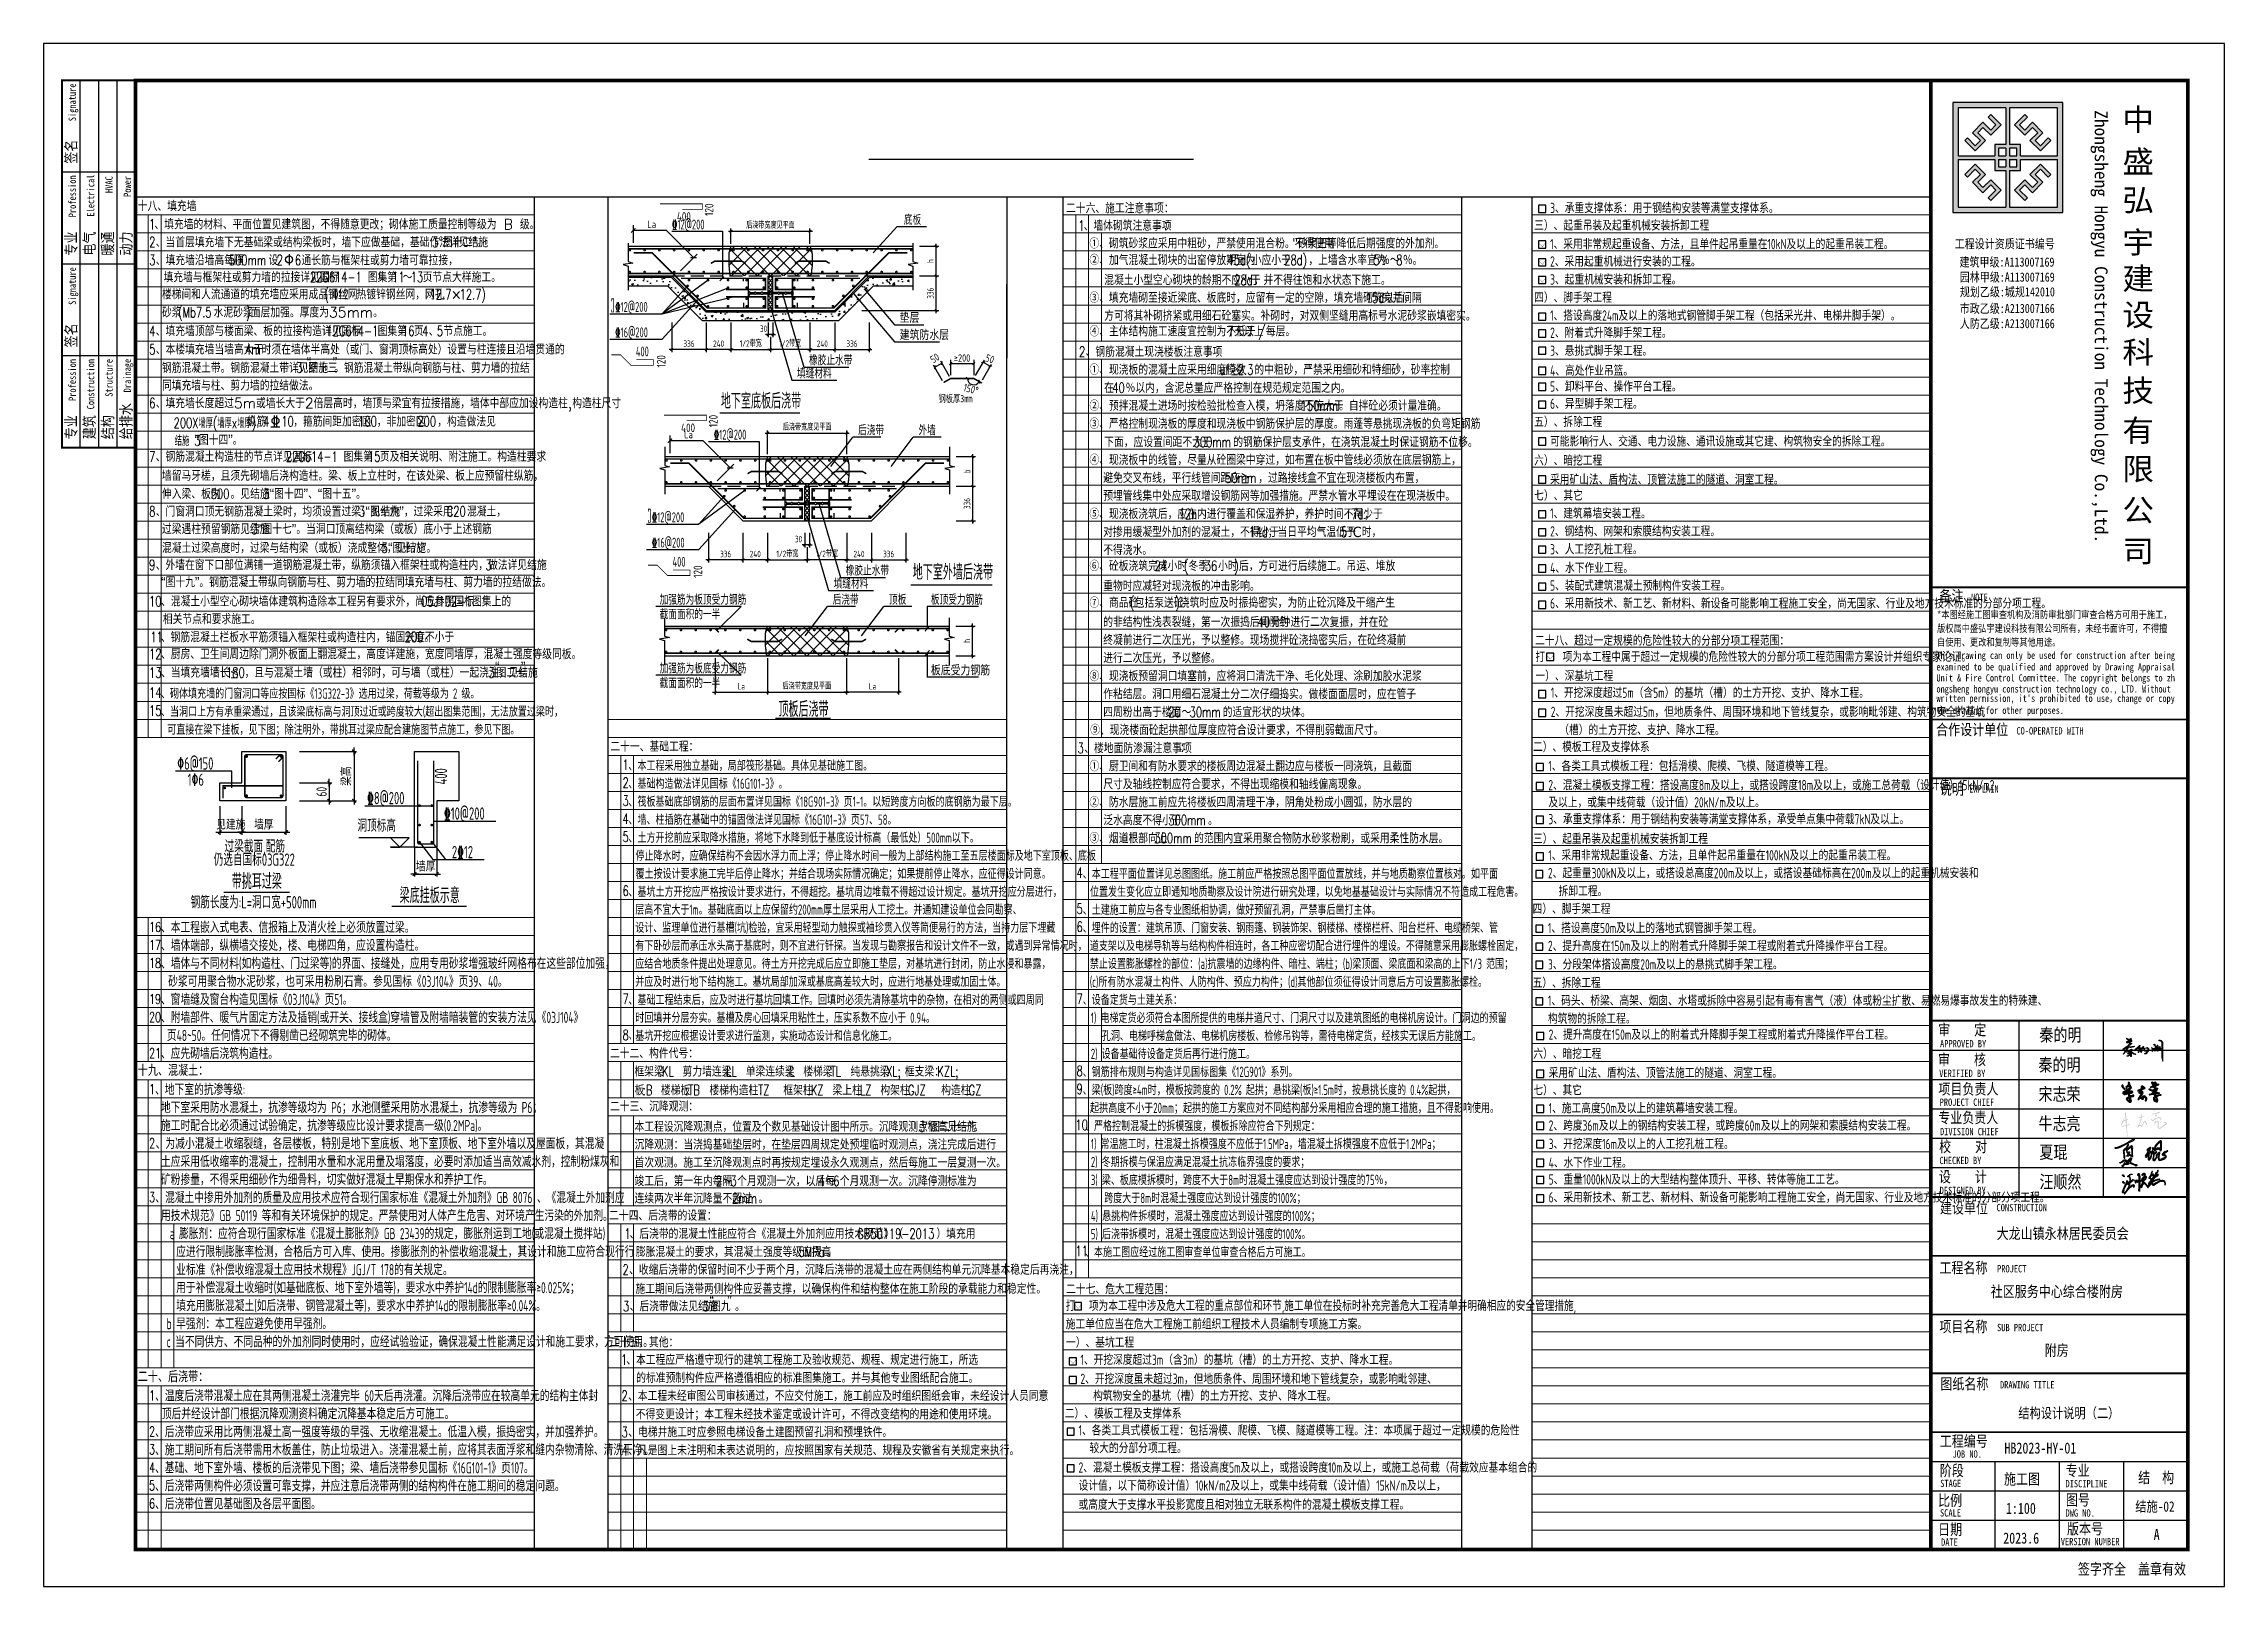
# Model space of a CAD drawing. Extents: x 1051052 to 1482120, y -981644 to -673261.
# Drawn here: x 1186102 to 1270877, y -820818 to -760876 of the extents above; entities that cross this region are included whole.
import ezdxf
from ezdxf.enums import TextEntityAlignment as Align

# ---------------------------------------------------------------- set-up
doc = ezdxf.new("R2010")
doc.units = 0
doc.header["$LTSCALE"] = 1000
doc.header["$MEASUREMENT"] = 0
doc.linetypes.add('DASHED', pattern=[0.75, 0.5, -0.25])
for name, color, linetype in [('AXIS', 3, 'Continuous'), ('Q', 7, 'Continuous'), ('TK', 142, 'Continuous'), ('XM', 7, 'Continuous'), ('填充', 8, 'Continuous'), ('层0', 7, 'Continuous'), ('总说明_TEXT', 7, 'Continuous'), ('钢筋', 1, 'Continuous')]:
    doc.layers.add(name, color=color, linetype=linetype)
doc.layers.add('TEXT', color=7, linetype='Continuous', lineweight=25)
doc.layers.add('图框外框__细线', color=9, linetype='Continuous', lineweight=18)
doc.styles.add('_TCH_DIM', font='SIMPLEX', dxfattribs={"bigfont": 'GBCBIG'})
doc.styles.add('DIM_FONT', font='SIMPLEX', dxfattribs={"width": 0.8})
doc.styles.add('HYZT1', font='', dxfattribs={"width": 0.8})
doc.styles.add('HYZT2', font='simhei_0.ttf', dxfattribs={"width": 0.8})
doc.styles.add('TSSD_Dimension', font='Tssdeng.shx', dxfattribs={"width": 0.7, "bigfont": 'Hztxt.shx'})
doc.styles.add('TSSD_Norm', font='Tssdeng.shx', dxfattribs={"width": 0.7, "bigfont": 'hztxt.shx'})
doc.styles.add('TSSD_Rein', font='Tssdeng.shx', dxfattribs={"width": 0.7, "bigfont": 'hztxt.shx'})
doc.styles.add('标注', font='tssdeng.shx', dxfattribs={"width": 0.7, "height": 300, "bigfont": 'tssdchn.shx'})
doc.styles.add('说明', font='simkai.ttf', dxfattribs={"width": 0.7})
doc.styles.get('HYZT1').set_extended_font_data('SimSun')
doc.dimstyles.new('AXIS', dxfattribs={"dimtxt": 300, "dimasz": 1, "dimexe": 100, "dimexo": 150, "dimgap": 150, "dimtad": 1, "dimdec": 0, "dimzin": 0, "dimdsep": 46, "dimtxsty": 'DIM_FONT', "dimblk": '_DIMX', "dimcen": 0.09, "dimclrt": 7, "dimadec": 0, "dimazin": 0, "dimtfac": 1, "dimtdec": 0, "dimtix": 1, "dimtmove": 2, "dimatfit": 3, "dimldrblk": '_DIMX', "dimfxl": 0, "dimtolj": 1, "dimtzin": 0, "dimarcsym": 0})
doc.dimstyles.new('D100', dxfattribs={"dimtxt": 300, "dimasz": 0.8, "dimexe": 150, "dimexo": 200, "dimgap": 30, "dimtad": 1, "dimrnd": 1, "dimdsep": 46, "dimtxsty": '标注', "dimblk1": 'DIMDOT', "dimblk2": 'DIMDOT', "dimsah": 1, "dimcen": 200, "dimdle": 150, "dimadec": 0, "dimazin": 0, "dimtfac": 1, "dimtofl": 0, "dimtmove": 2, "dimatfit": 3, "dimldrblk": 'DIMDOT', "dimfxl": 0, "dimtolj": 1, "dimarcsym": 0})
doc.dimstyles.new('TSSD_25_100', dxfattribs={"dimtxt": 250, "dimasz": 100, "dimexe": 100, "dimexo": 250, "dimgap": 100, "dimtad": 1, "dimdec": 0, "dimlfac": 0.25, "dimzin": 0, "dimdsep": 46, "dimtxsty": 'TSSD_Dimension', "dimblk": 'ARCHTICK', "dimcen": 0, "dimdle": 100, "dimclrt": 7, "dimadec": 0, "dimazin": 0, "dimtfac": 1, "dimtdec": 0, "dimtix": 1, "dimtmove": 2, "dimatfit": 3, "dimldrblk": 'ARCHTICK', "dimfxl": 0, "dimtolj": 1, "dimtzin": 0, "dimarcsym": 0})

msp = doc.modelspace()

# ---------------------------------------------------------------- texts
at = {"color": 0, "style": 'TSSD_Dimension', "width": 0.8}
for p in [(1212141.547, -767567.33), (1210279.085, -773458.858), (1212305.08, -775778.09), (1211704.913, -781630.627, -1554.418)]:
    msp.add_text('120', height=336, rotation=90, dxfattribs=at).set_placement(p)
at = {"color": 0}
for s, height, style, width, p in [('%%13212@200', 384, 'TSSD_Rein', 0.65, (1210526.05, -768096.968)), ('400', 336, 'TSSD_Dimension', 0.8, (1210718.993, -767759.582)), ('底板', 384, 'TSSD_Rein', 0.65, (1219541.944, -767918.164)), ('%%13212@200', 384, 'TSSD_Rein', 0.65, (1208316.743, -771298.919)), ('垫层', 384, 'TSSD_Dimension', 0.8, (1219379.646, -771725.327)), ('%%13216@200', 384, 'TSSD_Rein', 0.65, (1208316.743, -772284.79)), ('建筑防水层', 384, 'TSSD_Dimension', 0.8, (1219379.646, -772391.685)), ('400', 384, 'TSSD_Rein', 0.65, (1209124.334, -773028.097)), ('橡胶止水带', 384, 'TSSD_Rein', 0.65, (1215856.025, -773372.881)), ('填缝材料', 384, 'TSSD_Rein', 0.65, (1215389.789, -773883.556)), ('地下室底板后浇带', 600, 'TSSD_Rein', 0.65, (1212429.883, -775059.97, 1554.418)), ('钢板厚3mm', 288, '说明', 0.7, (1220888.756, -774810.109)), ('400', 336, 'TSSD_Dimension', 0.8, (1210882.526, -775970.343)), ('后浇带', 384, 'TSSD_Rein', 0.65, (1217763.447, -776089.933, -1554.418)), ('外墙', 384, 'TSSD_Rein', 0.65, (1220111.452, -776089.933, -1554.418)), ('%%13212@200', 384, 'TSSD_Rein', 0.65, (1212153.067, -776259.153, -1554.418)), ('%%13212@200', 384, 'TSSD_Rein', 0.65, (1209742.57, -779470.688, -1554.418)), ('%%13216@200', 384, 'TSSD_Rein', 0.65, (1209742.57, -780456.558, -1554.418)), ('400', 384, 'TSSD_Rein', 0.65, (1210550.162, -781199.866, -1554.418)), ('填缝材料', 384, 'TSSD_Rein', 0.65, (1216815.617, -782055.325, -1554.418)), ('橡胶止水带', 384, 'TSSD_Rein', 0.65, (1217281.852, -781544.65, -1554.418)), ('地下室外墙后浇带', 600, 'TSSD_Rein', 0.65, (1219889.421, -781711.962, -1554.418)), ('加强筋为板顶受力钢筋', 384, 'TSSD_Rein', 0.65, (1210047.813, -782676.112)), ('后浇带', 384, 'TSSD_Rein', 0.65, (1216775.884, -782676.112)), ('顶板', 384, 'TSSD_Rein', 0.65, (1218966.269, -782676.112)), ('板顶受力钢筋', 384, 'TSSD_Rein', 0.65, (1220593.308, -782676.112)), ('截面面积的一半', 384, 'TSSD_Rein', 0.65, (1210047.813, -783246.08)), ('加强筋为板底受力钢筋', 384, 'TSSD_Rein', 0.65, (1210047.813, -785347.746)), ('板底受力钢筋', 384, 'TSSD_Dimension', 0.8, (1220593.308, -785422.988)), ('截面面积的一半', 384, 'TSSD_Rein', 0.65, (1210047.813, -785917.714)), ('顶板后浇带 ', 600, 'TSSD_Rein', 0.65, (1214668.355, -787034.855))]:
    msp.add_text(s, height=height, dxfattribs=dict(at, style=style, width=width)).set_placement(p)
at = {"color": 0, "style": '标注', "width": 0.7}
for s, rotation, p in [('50', 31.6985363, (1220820.403, -773221.054)), ('≥200', 0.09125233, (1221807.329, -773236.288)), ('50', 339.9848827, (1222835.437, -773258.426))]:
    msp.add_text(s, height=288, rotation=rotation, dxfattribs=at).set_placement(p, align=Align.CENTER)
at = {"color": 0, "char_height": 288, "attachment_point": 5, "style": 'TSSD_Dimension'}
for insert in [(1209743.829, -767892.171), (1211169.657, -776063.939, -1554.418)]:
    msp.add_mtext('La', dxfattribs=dict(at, insert=insert))
at = {"layer": 'TEXT', "style": 'TSSD_Rein'}
for s, height, width, p in [('3、承重支撑体系：用于钢结构安装等满堂支撑体系。', 400, 0.7, (1244665.43, -767462.558)), ('三）、起重吊装及起重机械安装拆卸工程', 400, 0.7, (1244046.486, -768138.302)), ('1、采用非常规起重设备、方法，且单件起吊重量在10kN及以上的起重吊装工程。', 400, 0.7, (1244665.43, -768864.046)), ('2、采用起重机械进行安装的工程。', 400, 0.7, (1244665.43, -769539.79)), ('四）、脚手架工程', 400, 0.7, (1244046.486, -770940.278)), ('3、起重机械安装和拆卸工程。', 400, 0.7, (1244665.43, -770239.534)), ('1、搭设高度24m及以上的落地式钢管脚手架工程（包括采光井、电梯井脚手架）。', 400, 0.7, (1244665.43, -771641.022)), ('2、附着式升降脚手架工程。', 400, 0.7, (1244665.43, -772307.766)), ('3、悬挑式脚手架工程。', 400, 0.7, (1244665.43, -773006.51)), ('4、高处作业吊篮。', 400, 0.7, (1244665.43, -773780.254)), ('5、卸料平台、操作平台工程。', 400, 0.7, (1244665.43, -774396.998)), ('6、异型脚手架工程。', 400, 0.7, (1244665.43, -775065.742)), ('五）、拆除工程', 400, 0.7, (1244046.486, -775771.486)), ('可能影响行人、交通、电力设施、通讯设施或其它建、构筑物安全的拆除工程。', 400, 0.7, (1244665.43, -776529.23)), ('六）、暗挖工程', 400, 0.7, (1244046.486, -777270.974)), ('七）、其它', 400, 0.7, (1244046.486, -778633.462)), ('采用矿山法、盾构法、顶管法施工的隧道、洞室工程。', 400, 0.7, (1244665.43, -778012.718)), ('1、建筑幕墙安装工程。', 400, 0.7, (1244665.43, -779328.206)), ('2、钢结构、网架和索膜结构安装工程。', 400, 0.7, (1244665.43, -780024.95)), ('3、人工挖孔桩工程。', 400, 0.7, (1244665.43, -780722.694)), ('4、水下作业工程。', 400, 0.7, (1244665.43, -781447.438)), ('5、装配式建筑混凝土预制构件安装工程。', 400, 0.7, (1244665.43, -782134.182)), ('6、采用新技术、新工艺、新材料、新设备可能影响工程施工安全，尚无国家、行业及地方技术标准的分部分项工程。', 400, 0.7, (1244665.43, -782824.926)), ('打    项为本工程中属于超过一定规模的危险性较大的分部分项工程范围需方案设计并组织专家论证。', 400, 0.7, (1244095.392, -784899.518)), ('一）、深基坑工程', 400, 0.7, (1244095.392, -785641.262)), ('1、开挖深度超过5m（含5m）的基坑（槽）的土方开挖、支护、降水工程。', 400, 0.7, (1244691.26, -786296.006)), ('、砌体填充墙的门窗洞口等应按国标《13G322-3》选用过梁，荷载等级为 2 级。', 400, 0.65, (1190663.858, -786328.242, 553.441)), ('、当洞口上方有承重梁通过，且该梁底标高与洞顶过近或跨度较大(超出图集范围)，无法放置过梁时，', 400, 0.65, (1190663.858, -787028.242, 553.441)), ('2、开挖深度虽未超过5m，但地质条件、周围环境和地下管线复杂，或影响毗邻建、构筑物安全的基坑', 400, 0.7, (1244691.26, -787038.75)), ('可直接在梁下挂板，见下图；除注明外，带挑耳过梁应配合建施图节点施工，参见下图。', 400, 0.65, (1190908.855, -787728.242, 553.441)), ('（槽）的土方开挖、支护、降水工程。', 400, 0.7, (1245023.259, -787738.75)), ('二）、模板工程及支撑体系', 400, 0.7, (1244001.392, -788402.494)), ('%%1306@150', 480, 0.65, (1191297.266, -789084.121, 1588.811)), ('1%%1306', 480, 0.65, (1191702.701, -789713.924, 1588.811)), ('、本工程采用独立基础，局部筏形基础。具体见基础施工图。', 400, 0.65, (1208836.638, -789128.242, 553.441)), ('1、各类工具式模板工程：包括滑模、爬模、飞模、隧道模等工程。', 400, 0.7, (1244597.26, -789144.238)), ('%%1328@200', 480, 0.65, (1198673.42, -790429.543, 1588.811)), ('、基础构造做法详见国标《16G101-3》。', 400, 0.65, (1208836.638, -789828.242, 553.441)), ('、筏板基础底部钢筋的层面布置详见国标《18G901-3》页1-1。以短跨度方向板的底钢筋为最下层。', 400, 0.65, (1208836.638, -790528.242, 553.441)), ('及以上，或集中线荷载（设计值）20kN/m及以上。', 400, 0.7, (1244597.26, -790552.726)), ('2、混凝土模板支撑工程：搭设高度8m及以上，或搭设跨度18m及以上，或施工总荷载（设计值）15kN/m2', 400, 0.7, (1244597.26, -789885.982)), ('%%13210@200', 480, 0.65, (1201663.658, -791029.638, 1588.811)), ('、墙、柱插筋在基础中的锚固做法详见国标《16G101-3》页57、58。', 400, 0.65, (1208836.638, -791228.242, 553.441)), ('3、承重支撑体系：用于钢结构安装等满堂支撑体系，承受单点集中荷载7kN及以上。', 400, 0.7, (1244597.26, -791207.47)), ('过梁截面,配筋', 480, 0.65, (1193137.981, -792301.954, 1588.811)), ('、土方开挖前应采取降水措施，将地下水降到低于基底设计标高（最低处）500mm以下。', 400, 0.65, (1208836.638, -791928.242, 553.441)), ('三）、起重吊装及起重机械安装拆卸工程', 400, 0.7, (1244001.392, -791970.214)), ('仍选自国标03G322', 480, 0.65, (1192713.056, -792820.86, 1588.811)), ('2%%13212', 480, 0.65, (1201973.338, -792526.564, 1588.811)), ('停止降水时，应确保结构不会因水浮力而上浮；停止降水时间一般为上部结构施工至五层楼面标及地下室顶板、底板', 400, 0.65, (1209110.638, -792628.242, 553.441)), ('1、采用非常规起重设备、方法，且单件起吊重量在100kN及以上的起重吊装工程。', 400, 0.7, (1244597.26, -792612.958)), ('覆土按设计要求施工完毕后停止降水；并结合现场实际情况确定；如果提前停止降水，应征得设计同意。', 400, 0.65, (1209110.638, -793328.242, 553.441)), ('、本工程平面位置详见总图图纸。施工前应严格按照总图平面位置放线，并与地质勘察位置核对。如平面', 400, 0.65, (1226495.224, -793328.243, 553.441)), ('2、起重量300kN及以上，或搭设总高度200m及以上，或搭设基础标高在200m及以上的起重机械安装和', 400, 0.7, (1244582.26, -793303.702)), ('钢筋长度为:L=洞口宽+500mm', 480, 0.65, (1191816.385, -794477.618, 1588.811)), ('、基坑土方开挖应严格按设计要求进行，不得超挖。基坑周边堆载不得超过设计规定。基坑开挖应分层进行，', 400, 0.65, (1208836.638, -794028.242, 553.441)), ('层高不宜大于1m。基础底面以上应保留约200mm厚土层采用人工挖土。并通知建设单位会同勘察、', 400, 0.65, (1209101.638, -794723.242, 553.441)), ('、土建施工前应与各专业图纸相协调，做好预留孔洞，严禁事后凿打主体。', 400, 0.65, (1226495.224, -794728.243, 553.441)), ('位置发生变化应立即通知地质勘察及设计院进行研究处理，以免地基基础设计与实际情况不符造成工程危害。', 400, 0.65, (1226777.224, -794028.243, 553.441)), ('四）、脚手架工程', 400, 0.7, (1243986.392, -794696.446)), ('拆卸工程。', 400, 0.7, (1244998.259, -794003.702)), ('、本工程嵌入式电表、信报箱上及消火栓上必须放置过梁。', 432, 0.65, (1190663.851, -795428.242, 553.441)), ('设计、监理单位进行基槽(坑)检验，宜采用轻型动力触探或袖珍贯入仪等简便易行的方法，当持力层下埋藏', 400, 0.65, (1209101.638, -795423.242, 553.441)), ('、埋件的设置：建筑吊顶、门窗安装、钢雨篷、钢装饰架、钢楼梯、楼梯栏杆、阳台栏杆、电缆桥架、管', 400, 0.65, (1226495.224, -795428.243, 553.441)), ('1、搭设高度50m及以上的落地式钢管脚手架工程。', 400, 0.7, (1244582.26, -795438.19)), ('、墙体端部，纵横墙交接处，楼、电梯四角，应设置构造柱。', 432, 0.65, (1190663.851, -796128.242, 553.441)), ('有下卧砂层而承压水头高于基底时，则不宜进行钎探。当发现与勘察报告和设计文件不一致，或遇到异常情况时，', 400, 0.65, (1209101.638, -796123.242, 553.441)), ('道支架以及电梯导轨等与结构构件相连时，各工种应密切配合进行埋件的埋设。不得随意采用膨胀螺栓固定，', 400, 0.65, (1226772.224, -796128.243, 553.441)), ('2、提升高度在150m及以上的附着式升降脚手架工程或附着式升降操作平台工程。', 400, 0.7, (1244582.26, -796133.934)), ('、墙体与不同材料(如构造柱、门过梁等)的界面、接缝处，应用专用砂浆增强玻纤网格布在这些部位加强，', 432, 0.65, (1190663.851, -796828.242, 553.441)), ('应结合地质条件提出处理意见。待土方开挖完成后应立即施工垫层，对基坑进行封闭，防止水浸和暴露，', 400, 0.65, (1209101.638, -796823.242, 553.441)), ('禁止设置膨胀螺栓的部位：(a)抗震墙的边缘构件、暗柱、端柱；(b)梁顶面、梁底面和梁高的上下1/3 范围；', 400, 0.65, (1226772.224, -796828.243, 553.441)), ('3、分段架体搭设高度20m及以上的悬挑式脚手架工程。', 400, 0.7, (1244582.26, -796850.678)), ('砂浆可用聚合物水泥砂浆，也可采用粉刷石膏。参见国标《03J104》页39、40。', 432, 0.65, (1190944.851, -797528.242, 553.441)), ('并应及时进行地下结构施工。基坑局部加深或基底高差较大时，应进行地基处理或加固土体。 ', 400, 0.65, (1209101.638, -797523.242, 553.441)), ('(c)所有防水混凝土构件、人防构件、预应力构件；(d)其他部位须征得设计同意后方可设置膨胀螺栓。', 400, 0.65, (1226772.224, -797528.243, 553.441)), ('五）、拆除工程', 400, 0.7, (1243986.392, -797567.422)), ('、窗墙缝及窗台构造见国标《03J104》页51。', 432, 0.65, (1190663.851, -798228.242, 553.441)), ('、附墙部件、暖气片固定方法及插销(或开关、接线盒)穿墙管及附墙暗装管的安装方法见《03J104》', 432, 0.65, (1190663.851, -798928.242, 553.441)), ('、基础工程结束后，应及时进行基坑回填工作。回填时必须先清除基坑中的杂物，在相对的两侧或四周同', 400, 0.65, (1208836.638, -798228.242, 553.441)), ('时回填并分层夯实。基槽及房心回填采用粘性土，压实系数不应小于 0.94。', 400, 0.65, (1209101.638, -798923.242, 553.441)), ('、设备定货与土建关系：', 400, 0.65, (1226495.224, -798228.243, 553.441)), ('1) 电梯定货必须符合本图所提供的电梯井道尺寸、门洞尺寸以及建筑图纸的电梯机房设计。门洞边的预留', 400, 0.65, (1226810.224, -798928.243, 553.441)), ('构筑物的拆除工程。', 400, 0.7, (1244582.26, -798959.166)), ('1、码头、桥梁、高架、烟囱、水塔或拆除中容易引起有毒有害气（液）体或粉尘扩散、易燃易爆事故发生的特殊建、', 400, 0.7, (1244582.26, -798259.166)), ('页48~50。任何情况下不得剔凿已经砌筑完毕的砌体。', 432, 0.65, (1190893.851, -799628.242, 553.441)), ('基坑开挖应根据设计要求进行监测，实施动态设计和信息化施工。', 400, 0.65, (1209101.638, -799623.242, 553.441)), ('孔洞、电梯呼梯盒做法、电梯机房楼板、检修吊钩等，需待电梯定货，经核实无误后方能施工。', 400, 0.65, (1227237.224, -799628.243, 553.441)), ('2、提升高度在150m及以上的附着式升降脚手架工程或附着式升降操作平台工程。', 400, 0.7, (1244609.26, -799580.91)), ('、应先砌墙后浇筑构造柱。', 432, 0.65, (1190663.851, -800328.242, 553.441)), ('2) 设备基础待设备定货后再行进行施工。', 400, 0.65, (1226810.224, -800328.243, 553.441)), ('六）、暗挖工程', 400, 0.7, (1244013.392, -800322.654)), ('、钢筋排布规则与构造详见国标图集《12G901》系列。', 400, 0.65, (1226495.224, -801028.243, 553.441)), ('采用矿山法、盾构法、顶管法施工的隧道、洞室工程。', 400, 0.7, (1244609.26, -801064.398)), ('、地下室的抗渗等级:', 432, 0.65, (1190433.851, -801728.242, 553.441)), ('地下室采用防水混凝土，抗渗等级均为 P6；水池侧壁采用防水混凝土，抗渗等级为 P6；', 432, 0.65, (1190663.851, -802428.242, 553.441)), ('、梁(板)跨度≥4m时，模板按跨度的 0.2%%% 起拱；悬挑梁(板)≥1.5m时，按悬挑长度的 0.4%%%起拱，', 400, 0.65, (1226495.224, -801728.243, 553.441)), ('七）、其它', 400, 0.7, (1244013.392, -801739.142)), ('施工时配合比必须通过试验确定，抗渗等级应比设计要求提高一级(0.2MPa)。', 432, 0.65, (1190663.851, -803128.242, 553.441)), ('、严格控制混凝土的拆模强度，模板拆除应符合下列规定：', 400, 0.65, (1226584.23, -803128.243, 553.441)), ('起拱高度不小于20mm；起拱的施工方案应对不同结构部分采用相应合理的施工措施，且不得影响使用。', 400, 0.65, (1226781.23, -802428.243, 553.441)), ('1、施工高度50m及以上的建筑幕墙安装工程。', 400, 0.7, (1244609.26, -802438.886)), ('2、跨度36m及以上的钢结构安装工程，或跨度60m及以上的网架和索膜结构安装工程。', 400, 0.7, (1244609.26, -803112.63)), ('、为减小混凝土收缩裂缝，各层楼板，特别是地下室底板、地下室顶板、地下室外墙以及屋面板，其混凝', 432, 0.65, (1190456.851, -803828.242, 553.441)), ('1) 常温施工时，柱混凝土拆模强度不应低于1.5MPa，墙混凝土拆模强度不应低于1.2MPa；', 400, 0.65, (1226813.23, -803828.243, 553.441)), ('3、开挖深度16m及以上的人工挖孔桩工程。', 400, 0.7, (1244609.26, -803829.374)), ('土应采用低收缩率的混凝土，控制用水量和水泥用量及塌落度，必要时添加适当高效减水剂，控制粉煤灰和', 432, 0.65, (1190663.851, -804528.242, 553.441)), ('2) 冬期拆模与保温应满足混凝土抗冻临界强度的要求；', 400, 0.65, (1226813.23, -804528.243, 553.441)), ('4、水下作业工程。', 400, 0.7, (1244609.26, -804555.118)), ('矿粉掺量，不得采用细砂作为细骨料，切实做好混凝土早期保水和养护工作。', 432, 0.65, (1190663.851, -805228.242, 553.441)), ('3) 梁、板底模拆模时，跨度不大于8m时混凝土强度应达到设计强度的75％，', 400, 0.65, (1226813.23, -805228.243, 553.441)), ('5、重量1000kN及以上的大型结构整体顶升、平移、转体等施工工艺。', 400, 0.7, (1244609.26, -805206.862)), ('、混凝土中掺用外加剂的质量及应用技术应符合现行国家标准《混凝土外加剂》GB 8076 、《混凝土外加剂应', 432, 0.65, (1190441.851, -805928.242, 553.441)), ('用技术规范》GB 50119 等和有关环境保护的规定。严禁使用对人体产生危害、对环境产生污染的外加剂。', 432, 0.65, (1190663.851, -806628.242, 553.441)), ('4) 悬挑构件拆模时，混凝土强度应达到设计强度的100%%%；', 400, 0.65, (1226813.215, -806628.243, 553.441)), ('跨度大于8m时混凝土强度应达到设计强度的100%%%；', 400, 0.65, (1227331.23, -805928.243, 553.441)), ('6、采用新技术、新工艺、新材料、新设备可能影响工程施工安全，尚无国家、行业及地方技术标准的分部分项工程。', 400, 0.7, (1244609.26, -805905.605)), ('  a 膨胀剂：应符合现行国家标准《混凝土膨胀剂》GB 23439的规定，膨胀剂运到工地(或混凝土搅拌站)', 432, 0.65, (1190663.851, -807328.242, 553.441)), ('5) 后浇带拆模时，混凝土强度应达到设计强度的100%%%。', 400, 0.65, (1226813.214, -807328.243, 553.441)), ('应进行限制膨胀率检测，合格后方可入库、使用。掺膨胀剂的补偿收缩混凝土，其设计和施工应符合现行行', 432, 0.65, (1191254.851, -808028.242, 553.441)), ('、本施工图应经过施工图审查单位审查合格后方可施工。', 400, 0.65, (1226584.216, -808028.243, 553.441)), ('业标准《补偿收缩混凝土应用技术规程》JGJ/T 178的有关规定。', 432, 0.65, (1191254.851, -808728.242, 553.441)), ('用于补偿混凝土收缩时(如基础底板、地下室外墙等)，要求水中养护14d的限制膨胀率≥0.025%%%；', 432, 0.65, (1191254.851, -809428.242, 553.441)), ('  b 早强剂：本工程应避免使用早强剂。', 432, 0.65, (1190542.851, -810828.242, 553.441)), ('填充用膨胀混凝土(如后浇带、钢管混凝土等)，要求水中养护14d的限制膨胀率≥0.04%%%。', 432, 0.65, (1191254.851, -810128.242, 553.441)), ('施工单位应当在危大工程施工前组织工程技术人员编制专项施工方案。', 400, 0.7, (1225835.486, -810827.862)), ('打   项为本工程中涉及危大工程的重点部位和环节,施工单位在投标时补充完善危大工程清单并明确相应的安全管理措施,', 412.08, 0.7, (1225836.486, -810119.118)), ('  c 当不同供方、不同品种的外加剂同时使用时，应经试验验证，确保混凝土性能满足设计和施工要求，方可使用。', 432, 0.65, (1190542.851, -811528.242, 553.441)), ('一）、基坑工程', 400, 0.7, (1225848.486, -811538.606)), ('1、开挖深度超过3m（含3m）的基坑（槽）的土方开挖、支护、降水工程。', 400, 0.7, (1226407.892, -812213.35)), ('2、开挖深度虽未超过3m，但地质条件、周围环境和地下管线复杂，或影响毗邻建、', 400, 0.7, (1226407.892, -812955.094)), ('、温度后浇带混凝土应在其两侧混凝土浇灌完毕 60天后再浇灌。沉降后浇带应在较高单元的结构主体封', 432, 0.65, (1190433.867, -813628.242, 553.441)), ('构筑物安全的基坑（槽）的土方开挖、支护、降水工程。', 400, 0.7, (1226900.892, -813611.094)), ('、后浇带应采用比两侧混凝土高一强度等级的早强、无收缩混凝土。低温入模，振捣密实，并加强养护。', 432, 0.65, (1190433.867, -815028.242, 553.441)), ('顶后并经设计部门根据沉降观测资料确定沉降基本稳定后方可施工。', 432, 0.65, (1190696.867, -814328.242, 553.441)), ('二）、模板工程及支撑体系', 400, 0.7, (1225800.486, -814299.838)), ('1、各类工具式模板工程：包括滑模、爬模、飞模、隧道模等工程。注：本项属于超过一定规模的危险性', 400, 0.7, (1226334.43, -814956.582)), ('、施工期间所有后浇带需用木板盖住，防止垃圾进入。浇灌混凝土前，应将其表面浮浆和缝内杂物清除、清洗干净。', 432, 0.65, (1190433.867, -815728.242, 553.441)), ('较大的分部分项工程。', 400, 0.7, (1226760.43, -815643.582)), ('、基础、地下室外墙、楼板的后浇带见下图；梁、墙后浇带参见国标《16G101-1》页107。', 432, 0.65, (1190433.867, -816428.242, 553.441)), ('2、混凝土模板支撑工程：搭设高度5m及以上，或搭设跨度10m及以上，或施工总荷载（荷载效应基本组合的', 400, 0.7, (1226334.43, -816400.326)), ('、后浇带两侧构件必须设置可靠支撑，并应注意后浇带两侧的结构构件在施工期间的稳定问题。', 432, 0.65, (1190433.867, -817128.242, 553.441)), ('设计值，以下简称设计值）10kN/m2及以上，或集中线荷载（设计值）15kN/m及以上，', 400, 0.7, (1226334.43, -817100.326)), ('、后浇带位置见基础图及各层平面图。', 432, 0.65, (1190433.867, -817828.242, 553.441)), ('或高度大于支撑水平投影宽度且相对独立无联系构件的混凝土模板支撑工程。', 400, 0.7, (1226334.43, -817842.07))]:
    msp.add_text(s, height=height, dxfattribs=dict(at, width=width)).set_placement(p)
at = {"layer": 'TEXT', "style": 'TSSD_Rein', "width": 0.65}
msp.add_text('400', height=480, rotation=90, dxfattribs=at).set_placement((1201789.571, -789661.03, 1588.811))
msp.add_text('洞顶标高', height=480, dxfattribs=at).set_placement((1199799.668, -791640.691, 1588.811), align=Align.BOTTOM_RIGHT)
for s, p in [('带挑耳过梁', (1194390.845, -793428.243, 1588.811)), ('梁底挂板示意', (1201111.814, -793974.028, 1588.811))]:
    msp.add_text(s, height=600, dxfattribs=at).set_placement(p, align=Align.MIDDLE_CENTER)
at = {"layer": 'XM', "style": 'HYZT1', "width": 0.8}
for s, p in [('结构设计说明（二）', (1262866.959, -814282.93)), ('结施-02', (1267415.272, -817913.147))]:
    msp.add_text(s, height=400, dxfattribs=at).set_placement(p)
at = {"layer": '层0', "style": '_TCH_DIM'}
for s, height, p in [('十八、填充墙', 400, (1189764.849, -767385.205)), ('二十六、施工注意事项：', 400, (1225848.454, -767467.99)), ('、填充墙的材料、平面位置见建筑图，不得随意更改；砌体施工质量控制等级为 B 级。', 400, (1190408.618, -768095.008)), ('、墙体砌筑注意事项', 400, (1226531.137, -768146.271)), ('：', 400, (1229619.04, -768146.271)), ('、当首层填充墙下无基础梁或结构梁板时，墙下应做基础，基础作法详见结施', 400, (1190460.047, -768786.498)), ('“图十二”。', 400, (1201459.743, -768786.498)), ('①、砌筑砂浆应采用中粗砂，严禁使用混合粉。不得使用', 400, (1226756.595, -768834.684)), ('砂浆王', 400, (1234848.388, -768834.684)), ('等降低后期强度的外加剂。', 400, (1235989.118, -768834.684)), ('、填充墙沿墙高每隔', 400, (1190460.047, -769487.084)), ('填充墙与框架柱或剪力墙的拉接详见国标', 400, (1190762.868, -770146.687)), ('设', 400, (1194846.521, -769487.084)), ('通长筋与框架柱或剪力墙可靠拉接，', 400, (1196126.764, -769487.084)), ('图集第', 400, (1198700.102, -770146.687)), ('页节点大样施工。', 400, (1200838.218, -770146.687)), ('②、加气混凝土砌块的出窑停放期宜为', 400, (1226756.595, -769481.276)), ('小应小于', 400, (1233066.443, -769481.276)), ('，上墙含水率宜为', 400, (1235268.844, -769481.276)), ('％～', 400, (1238053.647, -769481.276)), ('％。', 400, (1238942.704, -769481.276)), ('楼梯间和人流通道的填充墙应采用成品钢丝网', 400, (1190702.909, -770815.003)), ('热镀锌钢丝网，网孔', 400, (1198266.143, -770815.003)), ('～', 400, (1200059.403, -770146.687)), ('×', 400, (1201958.332, -770815.003)), ('③、填充墙砌至接近梁底、板底时，应留有一定的空隙，填充墙砌筑完并间隔', 400, (1226756.595, -770946.271)), ('混凝土小型空心砌块的龄期不应小于', 400, (1227331.079, -770256.763)), ('，并不得往饱和水状态下施工。', 400, (1233144.97, -770256.763)), ('以后，', 400, (1238206.291, -770946.271)), ('砂浆', 400, (1190702.91, -771515.003)), ('水泥砂浆', 400, (1192710.539, -771515.003)), ('面层加强。厚度为35mm。', 400, (1194154.369, -771515.003)), ('方可将其补砌挤紧或用细石砼塞实。补砌时，对双侧坚缝用高标号水泥砂浆嵌填密实。', 400, (1227331.079, -771646.271)), ('、填充墙顶部与楼面梁、板的拉接构造详见国标', 400, (1190460.056, -772239.534)), ('图集第', 400, (1199088.02, -772239.534)), ('页', 400, (1200498.749, -772239.534)), ('、', 400, (1201071.85, -772239.534)), ('节点施工。', 400, (1201644.95, -772239.534)), ('④、主体结构施工速度宜控制为不低于', 400, (1226756.595, -772251.196)), ('天以上', 400, (1232385.014, -772251.196)), ('每层。', 400, (1233615.744, -772251.196)), ('、本楼填充墙当墙高大于', 400, (1190460.056, -772954.823)), ('时须在墙体半高处（或门、窗洞顶标高处）设置与柱连接且沿墙贯通的', 400, (1194578.445, -772954.823)), ('“', 400, (1196331.333, -773445.327)), ('”', 400, (1197339.046, -773445.327)), ('、钢筋混凝土现浇楼板注意事项', 400, (1226609.566, -773046.271)), ('：', 400, (1231277.256, -773046.271)), ('钢筋混凝土带。钢筋混凝土带详见结施', 400, (1190702.913, -773670.327)), ('同填充墙与柱、剪力墙的拉结做法。', 400, (1190702.913, -774355.278)), ('图十三', 400, (1196391.173, -773670.327)), ('。钢筋混凝土带纵向钢筋与柱、剪力墙的拉结', 400, (1197398.886, -773670.327)), ('①、现浇板的混凝土应采用细度模数', 400, (1226756.595, -773741.484)), ('％以内，含泥总量应严格控制在规范规定范围之内。', 400, (1228161.322, -774446.271)), ('≥', 400, (1232210.485, -773741.484)), ('的中粗砂，严禁采用细砂和特细砂，砂率控制', 400, (1233169.3, -773741.484)), ('、填充墙长度超过5m或墙长大于2倍层高时，墙顶与梁宜有拉接措施，墙体中部应加设构造柱,构造柱尺寸', 400, (1190460.056, -775041.731)), ('②、预拌混凝土进场时按检验批检查入模，坍落度不应大于', 400, (1226756.595, -775141.484)), ('在', 400, (1227331.079, -774446.271)), ('。自拌砼必须计量准确。', 400, (1236462.917, -775141.484)), ('纵筋', 400, (1194003.01, -775756.387)), ('，箍筋间距加密区', 400, (1195804.925, -775756.387)), ('，非加密区', 400, (1199052.584, -775756.387)), ('，构造做法见', 400, (1201403.8, -775756.387)), ('③、严格控制现浇板的厚度和现浇板中钢筋保护层的厚度。雨蓬等悬挑现浇板的负弯矩钢筋', 400, (1226756.595, -775841.484)), ('“图十四”。', 400, (1191965.152, -776469.417)), ('下面，应设置间距不大于', 400, (1227331.079, -776553.818)), ('的钢筋保护层支承件，在浇筑混凝土时保证钢筋不位移。', 400, (1232349.468, -776553.818)), ('、钢筋混凝土构造柱的节点详见国标', 400, (1190460.056, -777120.927)), ('图集第', 400, (1197765.375, -777120.927)), ('页及相关说明、附注施工。构造柱要求', 400, (1199176.105, -777120.927)), ('④、现浇板中的线管，尽量从砼圈梁中穿过，如布置在板中管线必须放在底层钢筋上，', 400, (1226756.595, -777246.271)), ('伸入梁、板内', 400, (1190702.913, -778567.809)), ('墙留马牙槎，且须先砌墙后浇构造柱。梁、板上立柱时，在该处梁、板上应预留柱纵筋，', 400, (1190702.913, -777862.575)), ('。见结施', 400, (1193370.087, -778567.809)), ('“图十四”、“图十五”。', 400, (1194891.059, -778567.809)), ('避免交叉布线，平行线管间距应≥', 400, (1227293.657, -777946.271)), ('预埋管线集中处应采取增设钢筋网等加强措施。严禁水管水平埋设在在现浇板中。', 400, (1227293.657, -778641.318)), ('，过路接线盒不宜在现浇楼板内布置，', 400, (1233318.733, -777946.271)), ('、门窗洞口顶无钢筋混凝土梁时，均须设置过梁，见结施', 400, (1190460.056, -779251.387)), ('“图十六”，过梁采用', 400, (1198616.135, -779251.387)), ('混凝土，', 400, (1202559.996, -779251.387)), ('⑤、现浇板浇筑后，应在', 400, (1226756.282, -779346.161)), ('内进行覆盖和保湿养护，养护时间不得少于', 400, (1230938.957, -779346.161)), ('；', 400, (1237443.577, -779346.161)), ('过梁遇柱预留钢筋见结施', 400, (1190702.913, -779934.231)), ('“图十七”。当洞口顶离结构梁（或板）底小于上述钢筋', 400, (1194435.588, -779934.231)), ('对掺用缓凝型外加剂的混凝土，不得少于', 400, (1227293.782, -780046.161)), ('；当日平均气温低于', 400, (1233688.159, -780046.161)), ('℃时，', 400, (1236788.919, -780046.161)), ('混凝土过梁高度时，过梁与结构梁（或板）浇成整体，见结施', 400, (1190702.913, -780666.538)), ('“图十八”。', 400, (1199490.907, -780666.538)), ('不得浇水。', 400, (1227293.782, -780746.161)), ('、外墙在窗下口部位满铺一道钢筋混凝土带，纵筋须锚入框架柱或构造柱内，做法详见结施', 400, (1190458.054, -781330.276)), ('“图十九”。钢筋混凝土带纵向钢筋与柱、剪力墙的拉结同填充墙与柱、剪力墙的拉结做法。', 400, (1190669.66, -781998.874)), ('⑥、砼板浇筑完成', 400, (1226756.282, -781366.127)), ('小时', 400, (1229798.228, -781366.127)), ('冬季', 400, (1230610.143, -781366.127)), ('小时', 400, (1231756.343, -781366.127)), ('后，方可进行后续施工。吊运、堆放', 400, (1232568.258, -781366.127)), ('、混凝土小型空心砌块墙体建筑构造除本工程另有要求外，尚应参照国标', 400, (1190665.771, -782744.934)), ('图集上的', 400, (1202756.409, -782744.934)), ('⑦、商品砼', 400, (1226756.282, -782796.207)), ('重物时应减轻对现浇板的冲击影响。', 400, (1227293.782, -782146.161)), ('包括泵送砼', 400, (1228516.07, -782796.207)), ('浇筑时应及时振捣密实，为防止砼沉降及干缩产生', 400, (1230275.857, -782796.207)), ('相关节点和要求施工。', 400, (1190735.962, -783433.664)), ('的非结构性浅表裂缝，第一次振捣后间隔约', 400, (1227293.782, -783546.161)), ('分钟进行二次复振，并在砼', 400, (1233811.26, -783546.161)), ('、钢筋混凝土栏板水平筋须锚入框架柱或构造柱内，锚固长度不小于', 400, (1190659.571, -784134.509)), ('。', 400, (1200909.723, -784134.509)), ('终凝前进行二次压光，予以整修。现场搅拌砼浇捣密实后，在砼终凝前', 400, (1227293.782, -784246.161)), ('二十八、超过一定规模的危险性较大的分部分项工程范围：', 400, (1244077.004, -784267.99)), ('、厨房、卫生间周边除门洞外板面上翻混凝土，高度详建施，宽度同墙厚，混凝土强度等级同板。', 400, (1190665.859, -784793.531)), ('“', 400, (1203649.386, -785286.562)), ('”', 400, (1204657.098, -785286.562)), ('进行二次压光，予以整修。', 400, (1227293.782, -784946.161)), ('、当填充墙墙长≤', 400, (1190665.86, -785511.562)), ('，且与混凝土墙（或柱）相邻时，可与墙（或柱）一起浇注，见结施', 400, (1193913.519, -785511.562)), ('图二十', 400, (1203709.226, -785511.562)), ('。', 400, (1204716.939, -785511.562)), ('⑧、现浇板预留洞口填塞前，应将洞口清洗干净、毛化处理、涂刷加胶水泥浆', 400, (1226756.282, -785646.161)), ('作粘结层。洞口用细石混凝土分二次仔细捣实。做楼面面层时，应在管子', 400, (1227293.782, -786346.161)), ('四周粉出高于楼面', 400, (1227293.782, -787046.161)), ('的适宜形状的块体。', 400, (1231937.399, -787046.161)), ('⑨、现浇楼面砼起拱部位厚度应符合设计要求，不得削弱截面尺寸。', 400, (1226787.782, -787741.374)), ('～', 400, (1230335.728, -787046.161)), ('二十一、基础工程：', 400, (1208134.675, -788385.205)), ('、楼地面防渗漏注意事项', 400, (1226556.675, -788446.161)), ('：', 400, (1230276.493, -788446.161)), ('①、厨卫间和有防水要求的楼板周边混凝土翻边应与楼板一同浇筑，且截面', 400, (1226756.282, -789146.161)), ('②、防水层施工前应先将楼板四周清理干净，阴角处粉成小圆弧，防水层的', 400, (1226756.282, -790546.161)), ('尺寸及轴线控制应符合要求，不得出现缩模和轴线偏离现象。', 400, (1227297.532, -789846.161)), ('泛水高度不得小于', 400, (1227297.532, -791246.161)), ('③、烟道根部向上', 400, (1226756.282, -791946.161)), ('的范围内宜采用聚合物防水砂浆粉刷，或采用柔性防水层。', 400, (1230826.799, -791946.161)), ('。', 400, (1231368.049, -791246.161)), ('二十二、构件代号：', 400, (1208118.098, -800306.114)), ('十九、混凝土：', 434.0426, (1189764.888, -800985.205)), ('框架梁', 400, (1209069.598, -801011.093)), ('剪力墙连梁', 400, (1210943.185, -801011.093)), ('单梁连续梁', 400, (1213397.258, -801011.093)), ('楼梯梁', 400, (1215632.759, -801011.093)), ('纯悬挑梁', 400, (1217467.775, -801011.093)), ('框支梁：', 400, (1219580.176, -801011.093)), ('二十三、沉降观测：', 400, (1208121.475, -802366.832)), ('板', 400, (1209075.489, -801737.153)), ('楼梯板', 400, (1210098.589, -801737.153)), ('楼梯构造柱：', 400, (1211985.033, -801737.153)), ('框架柱', 400, (1214857.92, -801737.153)), ('梁上柱', 400, (1216770.079, -801737.153)), ('构架柱', 400, (1218630.808, -801737.153)), ('构造柱', 400, (1220992.966, -801737.153)), ('本工程设沉降观测点，位置及个数见基础设计图中所示。沉降观测点标高见结施', 400, (1209072.741, -803155.075)), ('“图二十一”。', 400, (1220388.395, -803155.075)), ('沉降观测：当浇捣基础垫层时，在垫层四周规定处预埋临时观测点，浇注完成后进行', 400, (1209072.741, -803848.262)), ('首次观测。施工至沉降观测点时再按规定埋设永久观测点，然后每施工一层复测一次。', 400, (1209072.741, -804547.262)), ('竣工后，第一年内每隔', 400, (1209072.741, -805266.84)), ('～', 400, (1212489.458, -805266.84)), ('个月观测一次，以后每', 400, (1213062.559, -805266.84)), ('～', 400, (1216479.276, -805266.84)), ('个月观测一次。沉降停测标准为', 400, (1217052.376, -805266.84)), ('二十四、后浇带的设置：', 400, (1208084.202, -806610.158)), ('连续两次半年沉降量不超过', 400, (1209072.741, -805941.879)), ('。', 400, (1213892.802, -805941.879)), ('、后浇带的混凝土性能应符合《混凝土外加剂应用技术规范》（', 400, (1208878.956, -807315.65)), ('）填充用', 400, (1220811.479, -807315.65)), ('膨胀混凝土的要求，其混凝土强度等级应提高', 400, (1209127.219, -808019.661)), ('。', 400, (1216526.368, -808019.661)), ('、收缩后浇带的保留时间不少于两个月，沉降后浇带的混凝土应在两侧结构单元沉降基本稳定后再浇注，', 400, (1208862.609, -808712.268)), ('施工期间后浇带两侧构件应妥善支撑，以确保构件和结构整体在施工阶段的承载能力和稳定性。', 400, (1209111.09, -809452.637)), ('“', 400, (1211983.781, -809906.883)), ('”', 400, (1212675.536, -809906.883)), ('二十七、危大工程范围：', 400, (1225848.497, -809467.99)), ('、后浇带做法见结施', 400, (1208883.021, -810131.883)), ('图九', 400, (1212043.621, -810131.883)), ('。', 400, (1212979.662, -810131.883)), ('二十五、其他：', 400, (1208113.976, -811533.838)), ('、本工程应严格遵守现行的建筑工程施工及验收规范、规程、规定进行施工，所选', 400, (1208750.159, -812213.407)), ('二十、后浇带：', 434.0426, (1189764.904, -812885.205)), ('的标准预制构件应严格遵循相应的标准图集施工。并与其他专业图纸配合施工。', 400, (1209137.82, -812915.43)), ('、本工程未经审图公司审核通过，不应交付施工，施工前应及时组织图纸会审，未经设计人员同意', 400, (1208822.103, -813613.852)), ('、电梯井施工时应参照电梯设备土建图预留孔洞和预埋铁件。', 400, (1208829.9, -815021.367)), ('不得变更设计；本工程未经技术鉴定或设计许可，不得改变结构的用途和使用环境。', 400, (1209123.23, -814329.749)), ('、凡是图上未注明和未表达说明的，应按照国家有关规范、规程及安徽省有关规定来执行。', 400, (1208829.9, -815728.793))]:
    msp.add_text(s, height=height, dxfattribs=at).set_placement(p)
at = {"layer": '层0'}
for s, height, style, width, p in [('1', 400, '_TCH_DIM', 0.705882, (1190202.904, -768095.008)), ('1', 400, '_TCH_DIM', 0.705882, (1226325.423, -768146.271)), ('2', 400, '_TCH_DIM', 0.705882, (1190202.904, -768786.498)), ('3', 400, '_TCH_DIM', 0.705882, (1201202.6, -768786.498)), ('"', 400, '_TCH_DIM', 0.705882, (1234655.531, -768834.684)), ('"', 400, '_TCH_DIM', 0.705882, (1235796.261, -768834.684)), ('3', 400, '_TCH_DIM', 0.705882, (1190202.904, -769487.084)), ('500mm', 400, '_TCH_DIM', 0.705882, (1193303.664, -769487.084)), ('2', 400, '_TCH_DIM', 0.705882, (1195162.479, -769487.084)), ('6', 400, '_TCH_DIM', 0.705882, (1195869.621, -769487.084)), ('22G614-1', 400, '_TCH_DIM', 0.705882, (1196450.102, -770146.687)), ('11', 400, '_TCH_DIM', 0.705882, (1199647.974, -770146.687)), ('13', 400, '_TCH_DIM', 0.705882, (1200375.361, -770146.687)), ('45d(', 400, '_TCH_DIM', 0.705882, (1232127.871, -769481.276)), ('28d)', 400, '_TCH_DIM', 0.705882, (1234330.273, -769481.276)), ('5', 400, '_TCH_DIM', 0.705882, (1237796.504, -769481.276)), ('8', 400, '_TCH_DIM', 0.705882, (1238685.561, -769481.276)), ('(', 400, '_TCH_DIM', 0.705882, (1197022.058, -770815.003)), ('%%1301.2', 400, 'TSSD_Norm', 0.7, (1197324.944, -770815.003)), ('12.7', 400, '_TCH_DIM', 0.705882, (1201109.76, -770815.003)), ('12.7)', 400, '_TCH_DIM', 0.705882, (1202274.289, -770815.003)), ('28d', 400, '_TCH_DIM', 0.705882, (1232386.398, -770256.763)), ('15d', 400, '_TCH_DIM', 0.705882, (1237499.148, -770946.271)), ('(Mb7.5', 400, '_TCH_DIM', 0.705882, (1191334.824, -771515.003)), (')', 400, '_TCH_DIM', 0.705882, (1193974.369, -771515.003)), ('4', 400, '_TCH_DIM', 0.705882, (1190202.913, -772239.534)), ('12G614-1', 400, '_TCH_DIM', 0.705882, (1197095.163, -772239.534)), ('16', 400, '_TCH_DIM', 0.705882, (1200035.892, -772239.534)), ('4', 400, '_TCH_DIM', 0.705882, (1200814.707, -772239.534)), ('5', 400, '_TCH_DIM', 0.705882, (1201387.807, -772239.534)), ('7', 400, '_TCH_DIM', 0.705882, (1232127.871, -772251.196)), ('/', 400, '_TCH_DIM', 0.705882, (1233332.887, -772251.196)), ('5', 400, '_TCH_DIM', 0.705882, (1190202.913, -772954.823)), ('4m', 400, '_TCH_DIM', 0.705882, (1193935.588, -772954.823)), ('2', 400, '_TCH_DIM', 0.705882, (1226352.423, -773046.271)), ('3', 400, '_TCH_DIM', 0.705882, (1195921.974, -773670.327)), ('uf', 400, '_TCH_DIM', 0.705882, (1231811.914, -773741.484)), ('2.3', 400, '_TCH_DIM', 0.705882, (1232526.443, -773741.484)), ('6', 400, '_TCH_DIM', 0.705882, (1190202.913, -775041.731)), ('40', 400, '_TCH_DIM', 0.705882, (1227647.037, -774446.271)), ('150mm', 400, '_TCH_DIM', 0.705882, (1234971.488, -775141.484)), ('200X墙厚(墙厚x墙厚)，', 400, '_TCH_DIM', 0.705882, (1191154.703, -775810.517)), ('4', 400, '_TCH_DIM', 0.705882, (1194634.925, -775756.387)), ('10', 400, '_TCH_DIM', 0.705882, (1195342.067, -775756.387)), ('100', 400, '_TCH_DIM', 0.705882, (1198332.584, -775756.387)), ('200', 400, '_TCH_DIM', 0.705882, (1200632.371, -775756.387)), ('结施 3', 400, '_TCH_DIM', 0.705882, (1191198.464, -776504.461)), ('300mm', 400, '_TCH_DIM', 0.705882, (1230806.611, -776553.818)), ('7', 400, '_TCH_DIM', 0.705882, (1190202.913, -777120.927)), ('22G614-1', 400, '_TCH_DIM', 0.705882, (1195515.375, -777120.927)), ('15', 400, '_TCH_DIM', 0.705882, (1198713.248, -777120.927)), ('500', 400, '_TCH_DIM', 0.705882, (1192598.658, -778567.809)), ('3', 400, '_TCH_DIM', 0.705882, (1194633.917, -778567.809)), ('50mm', 400, '_TCH_DIM', 0.705882, (1232033.019, -777946.271)), ('8', 400, '_TCH_DIM', 0.705882, (1190202.913, -779251.387)), ('3', 400, '_TCH_DIM', 0.705882, (1198358.992, -779251.387)), ('C20', 400, '_TCH_DIM', 0.705882, (1201775.71, -779251.387)), ('12h', 400, '_TCH_DIM', 0.705882, (1230231.814, -779346.161)), ('7d', 400, '_TCH_DIM', 0.705882, (1236942.149, -779346.161)), ('3', 400, '_TCH_DIM', 0.705882, (1194178.445, -779934.231)), ('14d', 400, '_TCH_DIM', 0.705882, (1232981.016, -780046.161)), ('5', 400, '_TCH_DIM', 0.705882, (1236531.776, -780046.161)), ('3', 400, '_TCH_DIM', 0.705882, (1199233.765, -780666.538)), ('9', 400, '_TCH_DIM', 0.705882, (1190200.911, -781330.276)), ('3', 400, '_TCH_DIM', 0.705882, (1203277.014, -781330.276)), ('24', 400, '_TCH_DIM', 0.705882, (1229283.942, -781366.127)), ('(', 400, '_TCH_DIM', 0.705882, (1230430.143, -781366.127)), ('36', 400, '_TCH_DIM', 0.705882, (1231242.057, -781366.127)), (')', 400, '_TCH_DIM', 0.705882, (1232388.258, -781366.127)), ('10', 400, '_TCH_DIM', 0.705882, (1190202.913, -782744.934)), ('05J102-1', 400, '_TCH_DIM', 0.705882, (1200776.409, -782744.934)), ('(', 400, '_TCH_DIM', 0.705882, (1228336.07, -782796.207)), (')', 400, '_TCH_DIM', 0.705882, (1230095.857, -782796.207)), ('40', 400, '_TCH_DIM', 0.705882, (1233296.974, -783546.161)), ('11', 400, '_TCH_DIM', 0.705882, (1190248.143, -784134.509)), ('200', 400, '_TCH_DIM', 0.705882, (1200138.295, -784134.509)), ('12', 400, '_TCH_DIM', 0.705882, (1190203.002, -784793.531)), ('13', 400, '_TCH_DIM', 0.705882, (1190203.003, -785511.562)), ('180', 400, '_TCH_DIM', 0.705882, (1193193.519, -785511.562)), ('3', 400, '_TCH_DIM', 0.705882, (1203392.243, -785511.562)), ('14', 400, '_TCH_DIM', 0.705882, (1190203.002, -786290.531)), ('15', 400, '_TCH_DIM', 0.705882, (1190203.002, -786990.531)), ('20', 400, '_TCH_DIM', 0.705882, (1229821.442, -787046.161)), ('30mm', 400, '_TCH_DIM', 0.705882, (1230651.685, -787046.161)), ('3', 400, '_TCH_DIM', 0.705882, (1226299.532, -788446.161)), ('1', 400, '_TCH_DIM', 0.705882, (1208605.817, -789090.531)), ('2', 400, '_TCH_DIM', 0.705882, (1208605.817, -789790.531)), ('3', 400, '_TCH_DIM', 0.705882, (1208605.817, -790490.531)), ('4', 400, '_TCH_DIM', 0.705882, (1208605.817, -791190.531)), ('300mm', 400, '_TCH_DIM', 0.705882, (1229825.192, -791246.161)), ('5', 400, '_TCH_DIM', 0.705882, (1208605.817, -791890.531)), ('300mm', 400, '_TCH_DIM', 0.705882, (1229283.942, -791946.161)), ('4', 400, '_TCH_DIM', 0.705882, (1226256.368, -793290.532)), ('6', 400, '_TCH_DIM', 0.705882, (1208605.817, -793990.531)), ('5', 400, '_TCH_DIM', 0.705882, (1226256.368, -794690.532)), ('16', 382.5, '_TCH_DIM', 0.705882, (1190202.995, -795390.531)), ('6', 400, '_TCH_DIM', 0.705882, (1226256.368, -795390.532)), ('17', 382.5, '_TCH_DIM', 0.705882, (1190202.995, -796090.531)), ('18', 382.5, '_TCH_DIM', 0.705882, (1190202.995, -796790.531)), ('20', 382.5, '_TCH_DIM', 0.705882, (1190202.995, -798890.531)), ('19', 382.5, '_TCH_DIM', 0.705882, (1190202.995, -798190.531)), ('7', 400, '_TCH_DIM', 0.705882, (1208605.817, -798190.531)), ('7', 400, '_TCH_DIM', 0.705882, (1226256.368, -798190.532)), ('8、', 400, '_TCH_DIM', 0.705882, (1208605.817, -799590.531)), ('21', 382.5, '_TCH_DIM', 0.705882, (1190202.995, -800290.531)), (':KL', 400, '_TCH_DIM', 0.705882, (1210017.471, -801011.093)), (':LL', 400, '_TCH_DIM', 0.705882, (1212522.972, -801011.093)), (':L', 400, '_TCH_DIM', 0.705882, (1214977.045, -801011.093)), (':TL', 400, '_TCH_DIM', 0.705882, (1216580.632, -801011.093)), (':XL;', 400, '_TCH_DIM', 0.705882, (1218731.604, -801011.093)), ('KZL;', 400, '_TCH_DIM', 0.705882, (1220844.006, -801011.093)), ('8', 400, '_TCH_DIM', 0.705882, (1226256.368, -800990.532)), ('1', 382.5, '_TCH_DIM', 0.705882, (1190202.995, -801690.531)), (':B', 400, '_TCH_DIM', 0.705882, (1209391.446, -801737.153)), (':TB', 400, '_TCH_DIM', 0.705882, (1211046.462, -801737.153)), ('TZ', 400, '_TCH_DIM', 0.705882, (1213880.778, -801737.153)), (':KZ', 400, '_TCH_DIM', 0.705882, (1215805.793, -801737.153)), (':LZ', 400, '_TCH_DIM', 0.705882, (1217717.951, -801737.153)), (':GJZ', 400, '_TCH_DIM', 0.705882, (1219578.68, -801737.153)), (':GZ', 400, '_TCH_DIM', 0.705882, (1221940.838, -801737.153)), ('9', 400, '_TCH_DIM', 0.705882, (1226256.368, -801690.532)), ('3', 400, '_TCH_DIM', 0.705882, (1220131.252, -803155.075)), ('10', 400, '_TCH_DIM', 0.705882, (1226214.375, -803090.532)), ('2', 382.5, '_TCH_DIM', 0.705882, (1190202.995, -803790.531)), ('2', 400, '_TCH_DIM', 0.705882, (1212232.316, -805266.84)), ('3', 400, '_TCH_DIM', 0.705882, (1212805.416, -805266.84)), ('4', 400, '_TCH_DIM', 0.705882, (1216222.133, -805266.84)), ('6', 400, '_TCH_DIM', 0.705882, (1216795.233, -805266.84)), ('3', 382.5, '_TCH_DIM', 0.705882, (1190202.995, -805890.531)), ('2mm', 400, '_TCH_DIM', 0.705882, (1212864.23, -805941.879)), ('1', 400, '_TCH_DIM', 0.705882, (1208673.242, -807315.65)), ('GB50119-2013', 400, '_TCH_DIM', 0.705882, (1217725.765, -807315.65)), ('5MPa', 400, '_TCH_DIM', 0.705882, (1215446.368, -808019.661)), ('11', 400, '_TCH_DIM', 0.705882, (1226214.36, -807990.532)), ('2', 400, '_TCH_DIM', 0.705882, (1208605.466, -808712.268)), ('3', 400, '_TCH_DIM', 0.705882, (1208625.878, -810131.883)), ('3', 400, '_TCH_DIM', 0.705882, (1211726.638, -810131.883)), ('1', 400, '_TCH_DIM', 0.705882, (1208544.445, -812213.407)), ('1', 382.5, '_TCH_DIM', 0.705882, (1190203.011, -813590.531)), ('2', 400, '_TCH_DIM', 0.705882, (1208564.96, -813613.852)), ('2', 382.5, '_TCH_DIM', 0.705882, (1190203.011, -814990.531)), ('3', 400, '_TCH_DIM', 0.705882, (1208572.757, -815021.367)), ('3', 382.5, '_TCH_DIM', 0.705882, (1190203.011, -815690.531)), ('4', 400, '_TCH_DIM', 0.705882, (1208572.757, -815728.793)), ('4', 382.5, '_TCH_DIM', 0.705882, (1190203.011, -816390.531)), ('5', 382.5, '_TCH_DIM', 0.705882, (1190203.011, -817090.531)), ('6', 382.5, '_TCH_DIM', 0.705882, (1190203.011, -817790.531))]:
    msp.add_text(s, height=height, dxfattribs=dict(at, style=style, width=width)).set_placement(p)

# ---------------------------------------------------------------- blocks, each defined once
blk = doc.blocks.new('_DIMX')
blk.add_line((-150, 0), (150, 0))
at = {"const_width": 50}
blk.add_lwpolyline([(-70, -70), (70, 70)], dxfattribs=at)
blk = doc.blocks.new('*D547')
at = {"layer": 'Defpoints', "color": 0, "transparency": 16777216}
for p in [(1200524, -791979), (1201385, -791979), (1201385, -793143)]:
    blk.add_point(p, dxfattribs=at)
at = {"layer": 'TEXT', "color": 0, "lineweight": -2, "transparency": 16777216}
for p, q in [((1200524, -792129), (1200524, -793243)), ((1201385, -792129), (1201385, -793243)), ((1200525, -793143), (1201384, -793143))]:
    blk.add_line(p, q, dxfattribs=at)
at = {"layer": 'TEXT', "color": 0, "lineweight": -2, "transparency": 16777216, "rotation": 180}
blk.add_blockref('_DIMX', (1200524, -793143), dxfattribs=at)
at = {"layer": 'TEXT', "color": 0, "lineweight": -2, "transparency": 16777216}
blk.add_blockref('_DIMX', (1201385, -793143), dxfattribs=at)
at = {"layer": 'TEXT', "color": 7, "transparency": 16777216, "insert": (1200954, -792843), "char_height": 400, "attachment_point": 5, "style": 'TSSD_Dimension'}
blk.add_mtext('\\A1;墙厚', dxfattribs=at)
blk = doc.blocks.new('*D548')
at = {"layer": 'Defpoints', "color": 0, "transparency": 16777216}
for p in [(1195896, -788380), (1195896, -790293), (1198168, -790293)]:
    blk.add_point(p, dxfattribs=at)
at = {"layer": 'TEXT', "color": 0, "lineweight": -2, "transparency": 16777216}
for p, q in [((1196046, -788380), (1198268, -788380)), ((1198168, -788381), (1198168, -790292)), ((1196046, -790293), (1198268, -790293))]:
    blk.add_line(p, q, dxfattribs=at)
for p, rotation in [((1198168, -788380), 90), ((1198168, -790293), 270)]:
    blk.add_blockref('_DIMX', p, dxfattribs=dict(at, rotation=rotation))
at = {"layer": 'TEXT', "color": 7, "transparency": 16777216, "insert": (1197868, -789337), "char_height": 400, "attachment_point": 5, "rotation": 90, "style": 'TSSD_Dimension'}
blk.add_mtext('\\A1;梁高', dxfattribs=at)
blk = doc.blocks.new('*D549')
at = {"layer": 'Defpoints', "color": 0, "transparency": 16777216}
for p in [(1195896, -789591), (1195896, -790293), (1197208, -790293)]:
    blk.add_point(p, dxfattribs=at)
at = {"layer": 'TEXT', "color": 0, "lineweight": -2, "transparency": 16777216}
for p, q in [((1196046, -789591), (1197308, -789591)), ((1197208, -789592), (1197208, -790292)), ((1196046, -790293), (1197308, -790293))]:
    blk.add_line(p, q, dxfattribs=at)
for p, rotation in [((1197208, -789591), 90), ((1197208, -790293), 270)]:
    blk.add_blockref('_DIMX', p, dxfattribs=dict(at, rotation=rotation))
at = {"layer": 'TEXT', "color": 7, "transparency": 16777216, "insert": (1196908, -789942), "char_height": 400, "attachment_point": 5, "rotation": 90, "style": 'TSSD_Dimension'}
blk.add_mtext('\\A1;60', dxfattribs=at)
blk = doc.blocks.new('*D550')
at = {"layer": 'Defpoints', "color": 0, "transparency": 16777216}
for p in [(1193803, -790349), (1195524, -790349), (1195524, -791513)]:
    blk.add_point(p, dxfattribs=at)
at = {"layer": 'TEXT', "color": 0, "lineweight": -2, "transparency": 16777216}
for p, q in [((1193803, -790499), (1193803, -791613)), ((1195524, -790499), (1195524, -791613)), ((1193804, -791513), (1195523, -791513))]:
    blk.add_line(p, q, dxfattribs=at)
at = {"layer": 'TEXT', "color": 0, "lineweight": -2, "transparency": 16777216, "rotation": 180}
blk.add_blockref('_DIMX', (1193803, -791513), dxfattribs=at)
at = {"layer": 'TEXT', "color": 0, "lineweight": -2, "transparency": 16777216}
blk.add_blockref('_DIMX', (1195524, -791513), dxfattribs=at)
at = {"layer": 'TEXT', "color": 7, "transparency": 16777216, "insert": (1194664, -791213), "char_height": 400, "attachment_point": 5, "style": 'TSSD_Dimension'}
blk.add_mtext('\\A1;墙厚', dxfattribs=at)
blk = doc.blocks.new('*D551')
at = {"layer": 'Defpoints', "color": 0, "transparency": 16777216}
for p in [(1192953, -790349), (1193803, -790349), (1193803, -791513)]:
    blk.add_point(p, dxfattribs=at)
at = {"layer": 'TEXT', "color": 0, "lineweight": -2, "transparency": 16777216}
for p, q in [((1192953, -790499), (1192953, -791613)), ((1193803, -790499), (1193803, -791613)), ((1192952, -791513), (1192951, -791513)), ((1192953, -791513), (1193803, -791513)), ((1193804, -791513), (1193805, -791513))]:
    blk.add_line(p, q, dxfattribs=at)
blk.add_blockref('_DIMX', (1192953, -791513), dxfattribs=at)
at = {"layer": 'TEXT', "color": 0, "lineweight": -2, "transparency": 16777216, "rotation": 180}
blk.add_blockref('_DIMX', (1193803, -791513), dxfattribs=at)
at = {"layer": 'TEXT', "color": 7, "transparency": 16777216, "insert": (1193378, -791213), "char_height": 400, "attachment_point": 5, "style": 'TSSD_Dimension'}
blk.add_mtext('\\A1;见建施', dxfattribs=at)
blk = doc.blocks.new('_ArchTick')
at = {"color": 0, "linetype": 'ByBlock', "const_width": 0.4}
blk.add_lwpolyline([(-0.5, -0.5), (0.5, 0.5)], dxfattribs=at)
blk = doc.blocks.new('*D552')
at = {"color": 0, "lineweight": -2, "transparency": 16777216}
for p, q in [((1217309, -784751), (1217309, -786170)), ((1219339, -784751), (1219339, -786170)), ((1219439, -786070), (1217209, -786070))]:
    blk.add_line(p, q, dxfattribs=at)
at = {"layer": 'Defpoints', "color": 0, "transparency": 16777216}
for p in [(1217309, -784501), (1219339, -784501), (1217309, -786070)]:
    blk.add_point(p, dxfattribs=at)
at = {"color": 0, "lineweight": -2, "transparency": 16777216, "xscale": 100, "yscale": 100, "zscale": 100, "rotation": 180}
blk.add_blockref('_ArchTick', (1217309, -786070), dxfattribs=at)
at = {"color": 0, "lineweight": -2, "transparency": 16777216, "xscale": 100, "yscale": 100, "zscale": 100}
blk.add_blockref('_ArchTick', (1219339, -786070), dxfattribs=at)
at = {"color": 7, "transparency": 16777216, "insert": (1218324, -785845), "char_height": 250, "attachment_point": 5, "style": 'TSSD_Dimension'}
blk.add_mtext('\\A1;La', dxfattribs=at)
blk = doc.blocks.new('*D553')
at = {"color": 0, "lineweight": -2, "transparency": 16777216}
for p, q in [((1212206, -784751), (1212206, -786170)), ((1214237, -784751), (1214237, -786170)), ((1212106, -786070), (1214337, -786070))]:
    blk.add_line(p, q, dxfattribs=at)
at = {"layer": 'Defpoints', "color": 0, "transparency": 16777216}
for p in [(1212206, -784501), (1214237, -784501), (1214237, -786070)]:
    blk.add_point(p, dxfattribs=at)
at = {"color": 0, "lineweight": -2, "transparency": 16777216, "xscale": 100, "yscale": 100, "zscale": 100, "rotation": 180}
blk.add_blockref('_ArchTick', (1212206, -786070), dxfattribs=at)
at = {"color": 0, "lineweight": -2, "transparency": 16777216, "xscale": 100, "yscale": 100, "zscale": 100}
blk.add_blockref('_ArchTick', (1214237, -786070), dxfattribs=at)
at = {"color": 7, "transparency": 16777216, "insert": (1213222, -785845), "char_height": 250, "attachment_point": 5, "style": 'TSSD_Dimension'}
blk.add_mtext('\\A1;La', dxfattribs=at)
blk = doc.blocks.new('*D554')
at = {"color": 0, "lineweight": -2, "transparency": 16777216}
for p, q in [((1214237, -784751), (1214237, -786170)), ((1217309, -784751), (1217309, -786170)), ((1214137, -786070), (1217409, -786070))]:
    blk.add_line(p, q, dxfattribs=at)
at = {"layer": 'Defpoints', "color": 0, "transparency": 16777216}
for p in [(1214237, -784501), (1217309, -784501), (1217309, -786070)]:
    blk.add_point(p, dxfattribs=at)
at = {"color": 0, "lineweight": -2, "transparency": 16777216, "xscale": 100, "yscale": 100, "zscale": 100, "rotation": 180}
blk.add_blockref('_ArchTick', (1214237, -786070), dxfattribs=at)
at = {"color": 0, "lineweight": -2, "transparency": 16777216, "xscale": 100, "yscale": 100, "zscale": 100}
blk.add_blockref('_ArchTick', (1217309, -786070), dxfattribs=at)
at = {"color": 7, "transparency": 16777216, "insert": (1215773, -785845), "char_height": 250, "attachment_point": 5, "style": 'TSSD_Dimension'}
blk.add_mtext('\\A1;后浇带宽度见平面', dxfattribs=at)
blk = doc.blocks.new('*D530')
at = {"color": 0, "lineweight": -2, "transparency": 16777216}
for p, q in [((1221560, -783507), (1222314, -783507)), ((1222214, -784759), (1222214, -783407)), ((1221560, -784659), (1222314, -784659))]:
    blk.add_line(p, q, dxfattribs=at)
at = {"layer": 'Defpoints', "color": 0, "transparency": 16777216}
for p in [(1221310, -783507), (1222214, -783507), (1221310, -784659)]:
    blk.add_point(p, dxfattribs=at)
at = {"color": 0, "lineweight": -2, "transparency": 16777216, "xscale": 100, "yscale": 100, "zscale": 100}
for p, rotation in [((1222214, -783507), 90), ((1222214, -784659), 270)]:
    blk.add_blockref('_ArchTick', p, dxfattribs=dict(at, rotation=rotation))
at = {"color": 7, "transparency": 16777216, "insert": (1221989, -784083), "char_height": 250, "attachment_point": 5, "rotation": 90, "style": 'TSSD_Dimension'}
blk.add_mtext('\\A1;h', dxfattribs=at)
blk = doc.blocks.new('*D531')
at = {"color": 0, "lineweight": -2, "transparency": 16777216}
for p, q in [((1221571, -776921), (1222325, -776921)), ((1222225, -778173), (1222225, -776821)), ((1221571, -778073), (1222325, -778073))]:
    blk.add_line(p, q, dxfattribs=at)
at = {"layer": 'Defpoints', "color": 0, "transparency": 16777216}
for p in [(1221321, -776921), (1222225, -776921), (1221321, -778073)]:
    blk.add_point(p, dxfattribs=at)
at = {"color": 0, "lineweight": -2, "transparency": 16777216, "xscale": 100, "yscale": 100, "zscale": 100}
for p, rotation in [((1222225, -776921), 90), ((1222225, -778073), 270)]:
    blk.add_blockref('_ArchTick', p, dxfattribs=dict(at, rotation=rotation))
at = {"color": 7, "transparency": 16777216, "insert": (1222000, -777497), "char_height": 250, "attachment_point": 5, "rotation": 90, "style": 'TSSD_Dimension'}
blk.add_mtext('\\A1;b', dxfattribs=at)
blk = doc.blocks.new('*D532')
at = {"color": 0, "lineweight": -2, "transparency": 16777216}
for p, q in [((1221571, -778073), (1222325, -778073)), ((1222225, -779517), (1222225, -777973)), ((1221571, -779417), (1222325, -779417))]:
    blk.add_line(p, q, dxfattribs=at)
at = {"layer": 'Defpoints', "color": 0, "transparency": 16777216}
for p in [(1221321, -778073), (1222225, -778073), (1221321, -779417)]:
    blk.add_point(p, dxfattribs=at)
at = {"color": 0, "lineweight": -2, "transparency": 16777216, "xscale": 100, "yscale": 100, "zscale": 100}
for p, rotation in [((1222225, -778073), 90), ((1222225, -779417), 270)]:
    blk.add_blockref('_ArchTick', p, dxfattribs=dict(at, rotation=rotation))
at = {"color": 7, "transparency": 16777216, "insert": (1222000, -778745), "char_height": 250, "attachment_point": 5, "rotation": 90, "style": 'TSSD_Dimension'}
blk.add_mtext('\\A1;336', dxfattribs=at)
blk = doc.blocks.new('*D533')
at = {"color": 0, "lineweight": -2, "transparency": 16777216}
for p, q in [((1211944, -779879), (1211944, -781031)), ((1213288, -779879), (1213288, -781031)), ((1213388, -780931), (1211844, -780931))]:
    blk.add_line(p, q, dxfattribs=at)
at = {"layer": 'Defpoints', "color": 0, "transparency": 16777216}
for p in [(1211944, -779629), (1213288, -779629), (1211944, -780931)]:
    blk.add_point(p, dxfattribs=at)
at = {"color": 0, "lineweight": -2, "transparency": 16777216, "xscale": 100, "yscale": 100, "zscale": 100, "rotation": 180}
blk.add_blockref('_ArchTick', (1211944, -780931), dxfattribs=at)
at = {"color": 0, "lineweight": -2, "transparency": 16777216, "xscale": 100, "yscale": 100, "zscale": 100}
blk.add_blockref('_ArchTick', (1213288, -780931), dxfattribs=at)
at = {"color": 7, "transparency": 16777216, "insert": (1212616, -780706), "char_height": 250, "attachment_point": 5, "style": 'TSSD_Dimension'}
blk.add_mtext('\\A1;336', dxfattribs=at)
blk = doc.blocks.new('*D534')
at = {"color": 0, "lineweight": -2, "transparency": 16777216}
for p, q in [((1214148, -776005), (1217420, -776005)), ((1214248, -776829), (1214248, -775905)), ((1217320, -776829), (1217320, -775905))]:
    blk.add_line(p, q, dxfattribs=at)
at = {"layer": 'Defpoints', "color": 0, "transparency": 16777216}
for p in [(1217320, -776005), (1214248, -777079), (1217320, -777079)]:
    blk.add_point(p, dxfattribs=at)
at = {"color": 0, "lineweight": -2, "transparency": 16777216, "xscale": 100, "yscale": 100, "zscale": 100, "rotation": 180}
blk.add_blockref('_ArchTick', (1214248, -776005), dxfattribs=at)
at = {"color": 0, "lineweight": -2, "transparency": 16777216, "xscale": 100, "yscale": 100, "zscale": 100}
blk.add_blockref('_ArchTick', (1217320, -776005), dxfattribs=at)
at = {"color": 7, "transparency": 16777216, "insert": (1215784, -775780), "char_height": 250, "attachment_point": 5, "style": 'TSSD_Dimension'}
blk.add_mtext('\\A1;后浇带宽度见平面', dxfattribs=at)
blk = doc.blocks.new('*D535')
at = {"color": 0, "lineweight": -2, "transparency": 16777216}
for p, q in [((1217320, -779879), (1217320, -781031)), ((1215784, -780436), (1215784, -781031)), ((1217420, -780931), (1215684, -780931))]:
    blk.add_line(p, q, dxfattribs=at)
at = {"layer": 'Defpoints', "color": 0, "transparency": 16777216}
for p in [(1217320, -779629), (1215784, -780186), (1215784, -780931)]:
    blk.add_point(p, dxfattribs=at)
at = {"color": 0, "lineweight": -2, "transparency": 16777216, "xscale": 100, "yscale": 100, "zscale": 100, "rotation": 180}
blk.add_blockref('_ArchTick', (1215784, -780931), dxfattribs=at)
at = {"color": 0, "lineweight": -2, "transparency": 16777216, "xscale": 100, "yscale": 100, "zscale": 100}
blk.add_blockref('_ArchTick', (1217320, -780931), dxfattribs=at)
at = {"color": 7, "transparency": 16777216, "insert": (1216552, -780706), "char_height": 250, "attachment_point": 5, "style": 'TSSD_Dimension'}
blk.add_mtext('\\A1;1/2带宽', dxfattribs=at)
blk = doc.blocks.new('*D536')
at = {"color": 0, "lineweight": -2, "transparency": 16777216}
for p, q in [((1214248, -779879), (1214248, -781031)), ((1215784, -780770), (1215784, -781031)), ((1214148, -780931), (1215884, -780931))]:
    blk.add_line(p, q, dxfattribs=at)
at = {"layer": 'Defpoints', "color": 0, "transparency": 16777216}
for p in [(1214248, -779629), (1215784, -780520), (1215784, -780931)]:
    blk.add_point(p, dxfattribs=at)
at = {"color": 0, "lineweight": -2, "transparency": 16777216, "xscale": 100, "yscale": 100, "zscale": 100, "rotation": 180}
blk.add_blockref('_ArchTick', (1214248, -780931), dxfattribs=at)
at = {"color": 0, "lineweight": -2, "transparency": 16777216, "xscale": 100, "yscale": 100, "zscale": 100}
blk.add_blockref('_ArchTick', (1215784, -780931), dxfattribs=at)
at = {"color": 7, "transparency": 16777216, "insert": (1215016, -780706), "char_height": 250, "attachment_point": 5, "style": 'TSSD_Dimension'}
blk.add_mtext('\\A1;1/2带宽', dxfattribs=at)
blk = doc.blocks.new('*D537')
at = {"color": 0, "lineweight": -2, "transparency": 16777216}
for p, q in [((1213288, -779879), (1213288, -781031)), ((1214248, -779879), (1214248, -781031)), ((1214348, -780931), (1213188, -780931))]:
    blk.add_line(p, q, dxfattribs=at)
at = {"layer": 'Defpoints', "color": 0, "transparency": 16777216}
for p in [(1213288, -779629), (1214248, -779629), (1213288, -780931)]:
    blk.add_point(p, dxfattribs=at)
at = {"color": 0, "lineweight": -2, "transparency": 16777216, "xscale": 100, "yscale": 100, "zscale": 100, "rotation": 180}
blk.add_blockref('_ArchTick', (1213288, -780931), dxfattribs=at)
at = {"color": 0, "lineweight": -2, "transparency": 16777216, "xscale": 100, "yscale": 100, "zscale": 100}
blk.add_blockref('_ArchTick', (1214248, -780931), dxfattribs=at)
at = {"color": 7, "transparency": 16777216, "insert": (1213768, -780706), "char_height": 250, "attachment_point": 5, "style": 'TSSD_Dimension'}
blk.add_mtext('\\A1;240', dxfattribs=at)
blk = doc.blocks.new('*D538')
at = {"color": 0, "lineweight": -2, "transparency": 16777216}
for p, q in [((1215688, -779879), (1215688, -780455)), ((1215880, -779879), (1215880, -780455)), ((1215688, -780355), (1215588, -780355)), ((1215880, -780355), (1215688, -780355)), ((1215880, -780355), (1215980, -780355))]:
    blk.add_line(p, q, dxfattribs=at)
at = {"layer": 'Defpoints', "color": 0, "transparency": 16777216}
for p in [(1215688, -779629), (1215880, -779629), (1215688, -780355)]:
    blk.add_point(p, dxfattribs=at)
at = {"color": 0, "lineweight": -2, "transparency": 16777216, "xscale": 100, "yscale": 100, "zscale": 100}
blk.add_blockref('_ArchTick', (1215688, -780355), dxfattribs=at)
at = {"color": 0, "lineweight": -2, "transparency": 16777216, "xscale": 100, "yscale": 100, "zscale": 100, "rotation": 180}
blk.add_blockref('_ArchTick', (1215880, -780355), dxfattribs=at)
at = {"color": 7, "transparency": 16777216, "insert": (1215450, -780125), "char_height": 250, "attachment_point": 5, "style": 'TSSD_Dimension'}
blk.add_mtext('\\A1;30', dxfattribs=at)
blk = doc.blocks.new('*D518')
at = {"color": 0, "lineweight": -2, "transparency": 16777216}
for p, q in [((1218280, -779879), (1218280, -781031)), ((1219624, -779879), (1219624, -781031)), ((1218180, -780931), (1219724, -780931))]:
    blk.add_line(p, q, dxfattribs=at)
at = {"layer": 'Defpoints', "color": 0, "transparency": 16777216}
for p in [(1218280, -779629), (1219624, -779629), (1219624, -780931)]:
    blk.add_point(p, dxfattribs=at)
at = {"color": 0, "lineweight": -2, "transparency": 16777216, "xscale": 100, "yscale": 100, "zscale": 100, "rotation": 180}
blk.add_blockref('_ArchTick', (1218280, -780931), dxfattribs=at)
at = {"color": 0, "lineweight": -2, "transparency": 16777216, "xscale": 100, "yscale": 100, "zscale": 100}
blk.add_blockref('_ArchTick', (1219624, -780931), dxfattribs=at)
at = {"color": 7, "transparency": 16777216, "insert": (1218952, -780706), "char_height": 250, "attachment_point": 5, "style": 'TSSD_Dimension'}
blk.add_mtext('\\A1;336', dxfattribs=at)
blk = doc.blocks.new('*D519')
at = {"color": 0, "lineweight": -2, "transparency": 16777216}
for p, q in [((1217320, -779879), (1217320, -781031)), ((1218280, -779879), (1218280, -781031)), ((1217220, -780931), (1218380, -780931))]:
    blk.add_line(p, q, dxfattribs=at)
at = {"layer": 'Defpoints', "color": 0, "transparency": 16777216}
for p in [(1217320, -779629), (1218280, -779629), (1218280, -780931)]:
    blk.add_point(p, dxfattribs=at)
at = {"color": 0, "lineweight": -2, "transparency": 16777216, "xscale": 100, "yscale": 100, "zscale": 100, "rotation": 180}
blk.add_blockref('_ArchTick', (1217320, -780931), dxfattribs=at)
at = {"color": 0, "lineweight": -2, "transparency": 16777216, "xscale": 100, "yscale": 100, "zscale": 100}
blk.add_blockref('_ArchTick', (1218280, -780931), dxfattribs=at)
at = {"color": 7, "transparency": 16777216, "insert": (1217800, -780706), "char_height": 250, "attachment_point": 5, "style": 'TSSD_Dimension'}
blk.add_mtext('\\A1;240', dxfattribs=at)
blk = doc.blocks.new('*D520')
at = {"color": 0, "lineweight": -2, "transparency": 16777216}
for p, q in [((1212822, -768657), (1212822, -768061)), ((1215894, -768657), (1215894, -768061)), ((1212722, -768161), (1215994, -768161))]:
    blk.add_line(p, q, dxfattribs=at)
at = {"layer": 'Defpoints', "color": 0, "transparency": 16777216}
for p in [(1212822, -768907), (1215894, -768161), (1215894, -768907)]:
    blk.add_point(p, dxfattribs=at)
at = {"color": 0, "lineweight": -2, "transparency": 16777216, "xscale": 100, "yscale": 100, "zscale": 100, "rotation": 180}
blk.add_blockref('_ArchTick', (1212822, -768161), dxfattribs=at)
at = {"color": 0, "lineweight": -2, "transparency": 16777216, "xscale": 100, "yscale": 100, "zscale": 100}
blk.add_blockref('_ArchTick', (1215894, -768161), dxfattribs=at)
at = {"color": 7, "transparency": 16777216, "insert": (1214358, -767936), "char_height": 250, "attachment_point": 5, "style": 'TSSD_Dimension'}
blk.add_mtext('\\A1;后浇带宽度见平面', dxfattribs=at)
blk = doc.blocks.new('*D521')
at = {"color": 0, "lineweight": -2, "transparency": 16777216}
for p, q in [((1212822, -771707), (1212822, -772859)), ((1212722, -772759), (1214458, -772759)), ((1214358, -772598), (1214358, -772859))]:
    blk.add_line(p, q, dxfattribs=at)
at = {"layer": 'Defpoints', "color": 0, "transparency": 16777216}
for p in [(1212822, -771457), (1214358, -772348), (1214358, -772759)]:
    blk.add_point(p, dxfattribs=at)
at = {"color": 0, "lineweight": -2, "transparency": 16777216, "xscale": 100, "yscale": 100, "zscale": 100, "rotation": 180}
blk.add_blockref('_ArchTick', (1212822, -772759), dxfattribs=at)
at = {"color": 0, "lineweight": -2, "transparency": 16777216, "xscale": 100, "yscale": 100, "zscale": 100}
blk.add_blockref('_ArchTick', (1214358, -772759), dxfattribs=at)
at = {"color": 7, "transparency": 16777216, "insert": (1213590, -772534), "char_height": 250, "attachment_point": 5, "style": 'TSSD_Dimension'}
blk.add_mtext('\\A1;1/2带宽', dxfattribs=at)
blk = doc.blocks.new('*D522')
at = {"color": 0, "lineweight": -2, "transparency": 16777216}
for p, q in [((1211862, -771707), (1211862, -772859)), ((1212822, -771707), (1212822, -772859)), ((1212922, -772759), (1211762, -772759))]:
    blk.add_line(p, q, dxfattribs=at)
at = {"layer": 'Defpoints', "color": 0, "transparency": 16777216}
for p in [(1211862, -771457), (1212822, -771457), (1211862, -772759)]:
    blk.add_point(p, dxfattribs=at)
at = {"color": 0, "lineweight": -2, "transparency": 16777216, "xscale": 100, "yscale": 100, "zscale": 100, "rotation": 180}
blk.add_blockref('_ArchTick', (1211862, -772759), dxfattribs=at)
at = {"color": 0, "lineweight": -2, "transparency": 16777216, "xscale": 100, "yscale": 100, "zscale": 100}
blk.add_blockref('_ArchTick', (1212822, -772759), dxfattribs=at)
at = {"color": 7, "transparency": 16777216, "insert": (1212342, -772534), "char_height": 250, "attachment_point": 5, "style": 'TSSD_Dimension'}
blk.add_mtext('\\A1;240', dxfattribs=at)
blk = doc.blocks.new('*D523')
at = {"color": 0, "lineweight": -2, "transparency": 16777216}
for p, q in [((1210518, -771707), (1210518, -772859)), ((1211862, -771707), (1211862, -772859)), ((1211962, -772759), (1210418, -772759))]:
    blk.add_line(p, q, dxfattribs=at)
at = {"layer": 'Defpoints', "color": 0, "transparency": 16777216}
for p in [(1210518, -771457), (1211862, -771457), (1210518, -772759)]:
    blk.add_point(p, dxfattribs=at)
at = {"color": 0, "lineweight": -2, "transparency": 16777216, "xscale": 100, "yscale": 100, "zscale": 100, "rotation": 180}
blk.add_blockref('_ArchTick', (1210518, -772759), dxfattribs=at)
at = {"color": 0, "lineweight": -2, "transparency": 16777216, "xscale": 100, "yscale": 100, "zscale": 100}
blk.add_blockref('_ArchTick', (1211862, -772759), dxfattribs=at)
at = {"color": 7, "transparency": 16777216, "insert": (1211190, -772534), "char_height": 250, "attachment_point": 5, "style": 'TSSD_Dimension'}
blk.add_mtext('\\A1;336', dxfattribs=at)
blk = doc.blocks.new('*D524')
at = {"color": 0, "lineweight": -2, "transparency": 16777216}
for p, q in [((1220145, -768749), (1220899, -768749)), ((1220799, -770001), (1220799, -768649)), ((1220145, -769901), (1220899, -769901))]:
    blk.add_line(p, q, dxfattribs=at)
at = {"layer": 'Defpoints', "color": 0, "transparency": 16777216}
for p in [(1219895, -768749), (1220799, -768749), (1219895, -769901)]:
    blk.add_point(p, dxfattribs=at)
at = {"color": 0, "lineweight": -2, "transparency": 16777216, "xscale": 100, "yscale": 100, "zscale": 100}
for p, rotation in [((1220799, -768749), 90), ((1220799, -769901), 270)]:
    blk.add_blockref('_ArchTick', p, dxfattribs=dict(at, rotation=rotation))
at = {"color": 7, "transparency": 16777216, "insert": (1220574, -769325), "char_height": 250, "attachment_point": 5, "rotation": 90, "style": 'TSSD_Dimension'}
blk.add_mtext('\\A1;h', dxfattribs=at)
blk = doc.blocks.new('*D525')
at = {"color": 0, "lineweight": -2, "transparency": 16777216}
for p, q in [((1220145, -769901), (1220899, -769901)), ((1220799, -771345), (1220799, -769801)), ((1217909, -771245), (1220899, -771245))]:
    blk.add_line(p, q, dxfattribs=at)
at = {"layer": 'Defpoints', "color": 0, "transparency": 16777216}
for p in [(1219895, -769901), (1220799, -769901), (1217659, -771245)]:
    blk.add_point(p, dxfattribs=at)
at = {"color": 0, "lineweight": -2, "transparency": 16777216, "xscale": 100, "yscale": 100, "zscale": 100}
for p, rotation in [((1220799, -769901), 90), ((1220799, -771245), 270)]:
    blk.add_blockref('_ArchTick', p, dxfattribs=dict(at, rotation=rotation))
at = {"color": 7, "transparency": 16777216, "insert": (1220574, -770573), "char_height": 250, "attachment_point": 5, "rotation": 90, "style": 'TSSD_Dimension'}
blk.add_mtext('\\A1;336', dxfattribs=at)
blk = doc.blocks.new('*D526')
at = {"color": 0, "lineweight": -2, "transparency": 16777216}
for p, q in [((1214262, -772183), (1214162, -772183)), ((1214262, -771707), (1214262, -772283)), ((1214454, -772183), (1214262, -772183)), ((1214454, -771707), (1214454, -772283)), ((1214454, -772183), (1214554, -772183))]:
    blk.add_line(p, q, dxfattribs=at)
at = {"layer": 'Defpoints', "color": 0, "transparency": 16777216}
for p in [(1214262, -771457), (1214454, -771457), (1214262, -772183)]:
    blk.add_point(p, dxfattribs=at)
at = {"color": 0, "lineweight": -2, "transparency": 16777216, "xscale": 100, "yscale": 100, "zscale": 100}
blk.add_blockref('_ArchTick', (1214262, -772183), dxfattribs=at)
at = {"color": 0, "lineweight": -2, "transparency": 16777216, "xscale": 100, "yscale": 100, "zscale": 100, "rotation": 180}
blk.add_blockref('_ArchTick', (1214454, -772183), dxfattribs=at)
at = {"color": 7, "transparency": 16777216, "insert": (1214089, -771953), "char_height": 250, "attachment_point": 5, "style": 'TSSD_Dimension'}
blk.add_mtext('\\A1;30', dxfattribs=at)
blk = doc.blocks.new('*D527')
at = {"color": 0, "lineweight": -2, "transparency": 16777216}
for p, q in [((1216854, -771707), (1216854, -772859)), ((1218198, -771707), (1218198, -772859)), ((1216754, -772759), (1218298, -772759))]:
    blk.add_line(p, q, dxfattribs=at)
at = {"layer": 'Defpoints', "color": 0, "transparency": 16777216}
for p in [(1216854, -771457), (1218198, -771457), (1218198, -772759)]:
    blk.add_point(p, dxfattribs=at)
at = {"color": 0, "lineweight": -2, "transparency": 16777216, "xscale": 100, "yscale": 100, "zscale": 100, "rotation": 180}
blk.add_blockref('_ArchTick', (1216854, -772759), dxfattribs=at)
at = {"color": 0, "lineweight": -2, "transparency": 16777216, "xscale": 100, "yscale": 100, "zscale": 100}
blk.add_blockref('_ArchTick', (1218198, -772759), dxfattribs=at)
at = {"color": 7, "transparency": 16777216, "insert": (1217526, -772534), "char_height": 250, "attachment_point": 5, "style": 'TSSD_Dimension'}
blk.add_mtext('\\A1;336', dxfattribs=at)
blk = doc.blocks.new('*D528')
at = {"color": 0, "lineweight": -2, "transparency": 16777216}
for p, q in [((1214358, -772264), (1214358, -772859)), ((1215894, -771707), (1215894, -772859)), ((1215994, -772759), (1214258, -772759))]:
    blk.add_line(p, q, dxfattribs=at)
at = {"layer": 'Defpoints', "color": 0, "transparency": 16777216}
for p in [(1215894, -771457), (1214358, -772014), (1214358, -772759)]:
    blk.add_point(p, dxfattribs=at)
at = {"color": 0, "lineweight": -2, "transparency": 16777216, "xscale": 100, "yscale": 100, "zscale": 100, "rotation": 180}
blk.add_blockref('_ArchTick', (1214358, -772759), dxfattribs=at)
at = {"color": 0, "lineweight": -2, "transparency": 16777216, "xscale": 100, "yscale": 100, "zscale": 100}
blk.add_blockref('_ArchTick', (1215894, -772759), dxfattribs=at)
at = {"color": 7, "transparency": 16777216, "insert": (1215126, -772534), "char_height": 250, "attachment_point": 5, "style": 'TSSD_Dimension'}
blk.add_mtext('\\A1;1/2带宽', dxfattribs=at)
blk = doc.blocks.new('*D529')
at = {"color": 0, "lineweight": -2, "transparency": 16777216}
for p, q in [((1215894, -771707), (1215894, -772859)), ((1216854, -771707), (1216854, -772859)), ((1215794, -772759), (1216954, -772759))]:
    blk.add_line(p, q, dxfattribs=at)
at = {"layer": 'Defpoints', "color": 0, "transparency": 16777216}
for p in [(1215894, -771457), (1216854, -771457), (1216854, -772759)]:
    blk.add_point(p, dxfattribs=at)
at = {"color": 0, "lineweight": -2, "transparency": 16777216, "xscale": 100, "yscale": 100, "zscale": 100, "rotation": 180}
blk.add_blockref('_ArchTick', (1215894, -772759), dxfattribs=at)
at = {"color": 0, "lineweight": -2, "transparency": 16777216, "xscale": 100, "yscale": 100, "zscale": 100}
blk.add_blockref('_ArchTick', (1216854, -772759), dxfattribs=at)
at = {"color": 7, "transparency": 16777216, "insert": (1216374, -772534), "char_height": 250, "attachment_point": 5, "style": 'TSSD_Dimension'}
blk.add_mtext('\\A1;240', dxfattribs=at)
blk = doc.blocks.new('_H')
at = {"color": 6, "const_width": 0.5}
blk.add_lwpolyline([(-0.7, -0.7), (0.7, 0.7)], dxfattribs=at)
blk = doc.blocks.new('DIMDOT')
blk.add_line((0, -150), (0, 150))
at = {"const_width": 60}
blk.add_lwpolyline([(-71, -71), (71, 71)], dxfattribs=at)
blk = doc.blocks.new('*D517')
at = {"color": 0, "lineweight": -2, "transparency": 16777216}
blk.add_arc((1222263, -773886), 247, 180.18587, 329.81413, dxfattribs=at)
at = {"layer": 'Defpoints', "color": 0, "transparency": 16777216}
for p in [(1221362, -773886), (1222263, -773886), (1222263, -773886), (1222105, -774075), (1222538, -774045)]:
    blk.add_point(p, dxfattribs=at)
at = {"color": 0, "lineweight": -2, "transparency": 16777216, "xscale": 0.8, "yscale": 0.8, "zscale": 0.8}
for p, rotation in [((1222017, -773886), 90.09293527661347), ((1222477, -774010), 59.90706472342804)]:
    blk.add_blockref('DIMDOT', p, dxfattribs=dict(at, rotation=rotation))
at = {"color": 0, "transparency": 16777216, "insert": (1222153, -774298), "char_height": 300, "attachment_point": 5, "rotation": 345, "style": '标注'}
blk.add_mtext('\\A1;150°', dxfattribs=at)
blk = doc.blocks.new('A$C05385F37')
at = {"layer": 'TK'}
h = blk.add_hatch(color=256, dxfattribs=at)
h.paths.add_polyline_path([(-4400, -1600), (-7400, -1600), (-7400, -4600), (-4400, -4600)])
h.paths.add_polyline_path([(-4550, -3150), (-4550, -4450), (-5850, -4450), (-5850, -3450), (-5550, -3450), (-5550, -3150)], flags=16)
h.paths.add_polyline_path([(-4550, -3050), (-5550, -3050), (-5550, -2750), (-5850, -2750), (-5850, -1750), (-4550, -1750)], flags=16)
h.paths.add_polyline_path([(-4730, -3563), (-4801, -3634), (-5013, -3422), (-5154, -3563), (-4943, -3775), (-5225, -4058), (-5437, -3846), (-5578, -3987), (-5366, -4199), (-5437, -4270), (-5720, -3987), (-5437, -3704), (-5225, -3917), (-5084, -3775), (-5296, -3563), (-5013, -3280)], flags=0)
h.paths.add_polyline_path([(-5013, -2920), (-5296, -2637), (-5084, -2425), (-5225, -2283), (-5437, -2496), (-5720, -2213), (-5437, -1930), (-5366, -2001), (-5578, -2213), (-5437, -2354), (-5225, -2142), (-4943, -2425), (-5154, -2637), (-5013, -2778), (-4801, -2566), (-4730, -2637)], flags=0)
h.paths.add_polyline_path([(-5650, -3150), (-5650, -3350), (-5850, -3350), (-5850, -3150)], flags=16)
h.paths.add_polyline_path([(-5650, -3050), (-5850, -3050), (-5850, -2850), (-5650, -2850)], flags=16)
h.paths.add_polyline_path([(-5950, -3150), (-5950, -3350), (-6150, -3350), (-6150, -3150)], flags=16)
h.paths.add_polyline_path([(-5950, -3050), (-6150, -3050), (-6150, -2850), (-5950, -2850)], flags=16)
h.paths.add_polyline_path([(-5950, -3450), (-5950, -4450), (-7250, -4450), (-7250, -3150), (-6250, -3150), (-6250, -3450)], flags=16)
h.paths.add_polyline_path([(-5950, -2750), (-6250, -2750), (-6250, -3050), (-7250, -3050), (-7250, -1750), (-5950, -1750)], flags=16)
h.paths.add_polyline_path([(-6080, -3987), (-6363, -4270), (-6434, -4199), (-6222, -3987), (-6363, -3846), (-6575, -4058), (-6857, -3775), (-6646, -3563), (-6787, -3422), (-6999, -3634), (-7070, -3563), (-6787, -3280), (-6504, -3563), (-6716, -3775), (-6575, -3917), (-6363, -3704)], flags=0)
h.paths.add_polyline_path([(-6080, -2213), (-6363, -2496), (-6575, -2283), (-6716, -2425), (-6504, -2637), (-6787, -2920), (-7070, -2637), (-6999, -2566), (-6787, -2778), (-6646, -2637), (-6857, -2425), (-6575, -2142), (-6363, -2354), (-6222, -2213), (-6434, -2001), (-6363, -1930)], flags=0)
for points in [[(-6575, -2283), (-6363, -2496), (-6080, -2213), (-6363, -1930), (-6434, -2001), (-6222, -2213), (-6363, -2354), (-6575, -2142), (-6857, -2425), (-6646, -2637), (-6787, -2778), (-6999, -2566), (-7070, -2637), (-6787, -2920), (-6504, -2637), (-6716, -2425)], [(-5084, -2425), (-5296, -2637), (-5013, -2920), (-4730, -2637), (-4801, -2566), (-5013, -2778), (-5154, -2637), (-4943, -2425), (-5225, -2142), (-5437, -2354), (-5578, -2213), (-5366, -2001), (-5437, -1930), (-5720, -2213), (-5437, -2496), (-5225, -2283)], [(-6716, -3775), (-6504, -3563), (-6787, -3280), (-7070, -3563), (-6999, -3634), (-6787, -3422), (-6646, -3563), (-6857, -3775), (-6575, -4058), (-6363, -3846), (-6222, -3987), (-6434, -4199), (-6363, -4270), (-6080, -3987), (-6363, -3704), (-6575, -3917)], [(-5225, -3917), (-5437, -3704), (-5720, -3987), (-5437, -4270), (-5366, -4199), (-5578, -3987), (-5437, -3846), (-5225, -4058), (-4943, -3775), (-5154, -3563), (-5013, -3422), (-4801, -3634), (-4730, -3563), (-5013, -3280), (-5296, -3563), (-5084, -3775)]]:
    blk.add_hatch(color=256, dxfattribs=at).paths.add_polyline_path(points)
for p, q in [((-8000, -1000), (-1000, -1000)), ((-1000, -1000), (-1000, -26100)), ((-5950, -1750), (-5950, -2750)), ((-5850, -1750), (-5850, -2750)), ((-5950, -2850), (-5950, -3050)), ((-5850, -2850), (-5850, -3050)), ((-7250, -3050), (-6250, -3050)), ((-7250, -3150), (-6250, -3150)), ((-6150, -3050), (-5950, -3050)), ((-6150, -3150), (-5950, -3150)), ((-5950, -3150), (-5950, -3350)), ((-5950, -3450), (-5950, -4450)), ((-5850, -3050), (-5650, -3050)), ((-5850, -3150), (-5650, -3150)), ((-5850, -3150), (-5850, -3350)), ((-5850, -3450), (-5850, -4450)), ((-5550, -3050), (-4550, -3050)), ((-5550, -3150), (-4550, -3150)), ((-8000, -14800), (-1000, -14800)), ((-8000, -26600), (-1000, -26600)), ((-1000, -26600), (-8000, -26600)), ((-8000, -26600), (-1000, -26600)), ((-8000, -26600), (-2830, -26600)), ((-8000, -26600), (-1000, -26600)), ((-8000, -26600), (-1000, -26600)), ((-8000, -26600), (-1000, -26600)), ((-5600, -26600), (-5600, -31400)), ((-3300, -26600), (-3300, -31400)), ((-8000, -27400), (-1000, -27400)), ((-8000, -28200), (-1000, -28200)), ((-8000, -29000), (-1000, -29000)), ((-8000, -29800), (-1000, -29800)), ((-8000, -30600), (-1000, -30600)), ((-8000, -31400), (-1000, -31400)), ((-8000, -31400), (-1000, -31400)), ((-8000, -31400), (-1000, -31400)), ((-8000, -31400), (-1000, -31400)), ((-1000, -34600), (-8000, -34600)), ((-7944, -34600), (-1000, -34600)), ((-8000, -36200), (-1000, -36200)), ((-8000, -36200), (-1000, -36200)), ((-1000, -36200), (-8000, -36200)), ((-8000, -36200), (-1000, -36200)), ((-8000, -36200), (-2830, -36200)), ((-8000, -36200), (-1000, -36200)), ((-8000, -36200), (-1000, -36200)), ((-8000, -38600), (-1000, -38600)), ((-8000, -38600), (-1000, -38600)), ((-6250, -38600), (-6250, -41000)), ((-4500, -38600), (-4500, -41000)), ((-2750, -38600), (-2750, -41000)), ((-8000, -39400), (-1000, -39400)), ((-8000, -40200), (-1000, -40200))]:
    blk.add_line(p, q, dxfattribs=at)
for points, const_width in [([(-8000, -1000), (-8000, -41000)], 100), ([(-8000, -14800), (-1000, -14800)], 50), ([(-1000, -18400), (-8000, -18400)], 50), ([(-1000, -20000), (-8000, -20000)], 50), ([(-8000, -26600), (-1000, -26600)], 50), ([(-1000, -26600), (-8000, -26600)], 50), ([(-1000, -26600), (-7944, -26600)], 50), ([(-8000, -31400), (-1000, -31400)], 50), ([(-1000, -31400), (-8000, -31400)], 50), ([(-1000, -31400), (-8000, -31400)], 50), ([(-1000, -33000), (-7944, -33000)], 50), ([(-8000, -36200), (-1000, -36200)], 50), ([(-7944, -36200), (-1000, -36200)], 50), ([(-8000, -37800), (-1000, -37800)], 50)]:
    blk.add_lwpolyline(points, dxfattribs=dict(at, const_width=const_width))
for points in [[(-7400, -4600), (-4400, -4600), (-4400, -1600), (-7400, -1600)], [(-6504, -2637), (-6787, -2920), (-7070, -2637), (-6999, -2566), (-6787, -2778), (-6646, -2637), (-6857, -2425), (-6575, -2142), (-6363, -2354), (-6222, -2213), (-6434, -2001), (-6363, -1930), (-6080, -2213), (-6363, -2496), (-6575, -2283), (-6716, -2425)], [(-5296, -2637), (-5013, -2920), (-4730, -2637), (-4801, -2566), (-5013, -2778), (-5154, -2637), (-4943, -2425), (-5225, -2142), (-5437, -2354), (-5578, -2213), (-5366, -2001), (-5437, -1930), (-5720, -2213), (-5437, -2496), (-5225, -2283), (-5084, -2425)], [(-6504, -3563), (-6787, -3280), (-7070, -3563), (-6999, -3634), (-6787, -3422), (-6646, -3563), (-6857, -3775), (-6575, -4058), (-6363, -3846), (-6222, -3987), (-6434, -4199), (-6363, -4270), (-6080, -3987), (-6363, -3704), (-6575, -3917), (-6716, -3775)], [(-5296, -3563), (-5013, -3280), (-4730, -3563), (-4801, -3634), (-5013, -3422), (-5154, -3563), (-4943, -3775), (-5225, -4058), (-5437, -3846), (-5578, -3987), (-5366, -4199), (-5437, -4270), (-5720, -3987), (-5437, -3704), (-5225, -3917), (-5084, -3775)]]:
    blk.add_lwpolyline(points, close=True, dxfattribs=at)
for points in [[(-5950, -1750), (-7250, -1750), (-7250, -3050)], [(-4550, -3050), (-4550, -1750), (-5850, -1750)], [(-5950, -2750), (-6250, -2750), (-6250, -3050)], [(-5950, -2850), (-6150, -2850), (-6150, -3050)], [(-5550, -3050), (-5550, -2750), (-5850, -2750)], [(-5650, -3050), (-5650, -2850), (-5850, -2850)], [(-7250, -3150), (-7250, -4450), (-5950, -4450)], [(-6250, -3150), (-6250, -3450), (-5950, -3450)], [(-6150, -3150), (-6150, -3350), (-5950, -3350)], [(-5850, -4450), (-4550, -4450), (-4550, -3150)], [(-5850, -3350), (-5650, -3350), (-5650, -3150)], [(-5850, -3450), (-5550, -3450), (-5550, -3150)]]:
    blk.add_lwpolyline(points, dxfattribs=at)
for s, height, style, width, p in [('中', 600, 'HYZT2', 1.05, (-2778, -2366)), ('盛', 600, 'HYZT2', 1.05, (-2778, -3515)), ('弘', 600, 'HYZT2', 1.05, (-2778, -4559)), ('工程设计资质证书编号', 250, 'HYZT1', 0.8, (-7346, -5574)), ('宇', 600, 'HYZT2', 1.05, (-2778, -5708)), ('建', 600, 'HYZT2', 1.05, (-2778, -6696)), ('设', 600, 'HYZT2', 1.05, (-2778, -7687)), ('科', 600, 'HYZT2', 1.05, (-2778, -8702)), ('技', 600, 'HYZT2', 1.05, (-2778, -9744)), ('有', 600, 'HYZT2', 1.05, (-2778, -10833)), ('限', 600, 'HYZT2', 1.05, (-2778, -11880)), ('公', 600, 'HYZT2', 1.05, (-2778, -13003)), ('司', 600, 'HYZT2', 1.05, (-2778, -14115)), ('备注', 300, 'HYZT1', 0.8, (-7763, -15187)), ('*本图经施工图审查机构及消防审批部门审查合格方可用于施工，', 200, 'HYZT1', 0.8, (-7826, -15644)), ('NOTE', 200, 'HYZT1', 0.8, (-6902, -15171)), ('版权属中盛弘宇建设科技有限公司所有，未经书面许可，不得擅', 200, 'HYZT1', 0.8, (-7826, -16019)), ('This drawing can only be used for construction after being ', 196, 'HYZT1', 0.8, (-7842, -16750)), ('自使用、更改和复制等其他用途。', 200, 'HYZT1', 0.8, (-7826, -16394)), ('examined to be qualified and approved by Drawing Appraisal ', 196, 'HYZT1', 0.8, (-7842, -17066)), ('Unit & Fire Control Committee. The copyright belongs to zh', 196, 'HYZT1', 0.8, (-7842, -17365)), ("written permission, it's prohibited to use，change or copy ", 196, 'HYZT1', 0.8, (-7842, -17921)), ('ongsheng hongyu construction technology co., LTD. Without ', 196, 'HYZT1', 0.8, (-7842, -17665)), ('the drawing for other purposes.', 196, 'HYZT1', 0.8, (-7842, -18248)), ('合作设计单位', 300, 'HYZT1', 0.8, (-7852, -18825)), ('CO-OPERATED WITH', 200, 'HYZT1', 0.8, (-5665, -18809)), ('说明', 300, 'HYZT1', 0.8, (-7751, -20445)), ('EXPLAIN', 200, 'HYZT1', 0.8, (-6948, -20388)), ('审    定  ', 300, 'HYZT1', 0.8, (-7796, -26996)), ('APPROVED BY', 200, 'HYZT1', 0.8, (-7745, -27326)), ('审    核  ', 300, 'HYZT1', 0.8, (-7801, -27810)), ('项目负责人', 300, 'HYZT1', 0.8, (-7790, -28609)), ('VERIFIED BY', 200, 'HYZT1', 0.8, (-7767, -28134)), ('专业负责人', 300, 'HYZT1', 0.8, (-7794, -29388)), ('PROJECT CHIEF', 200, 'HYZT1', 0.8, (-7756, -28919)), ('DIVISION CHIEF', 200, 'HYZT1', 0.8, (-7746, -29719)), ('校    对 ', 300, 'HYZT1', 0.8, (-7770, -30176)), ('设    计 ', 300, 'HYZT1', 0.8, (-7776, -30998)), ('CHECKED BY', 200, 'HYZT1', 0.8, (-7762, -30504)), ('DESIGNED BY', 200, 'HYZT1', 0.8, (-7756, -31322)), ('建设单位', 300, 'HYZT1', 0.8, (-7747, -31846)), ('CONSTRUCTION', 200, 'HYZT1', 0.8, (-6206, -31788)), ('工程名称', 300, 'HYZT1', 0.8, (-7762, -33477)), ('PROJECT', 200, 'HYZT1', 0.8, (-6192, -33453)), ('项目名称', 300, 'HYZT1', 0.8, (-7762, -35077)), ('SUB PROJECT', 200, 'HYZT1', 0.8, (-6192, -35053)), ('图纸名称', 300, 'HYZT1', 0.8, (-7737, -36636)), ('DRAWING TITLE', 200, 'HYZT1', 0.8, (-6112, -36612)), ('工程编号', 300, 'HYZT1', 0.8, (-7753, -38197)), ('JOB NO.', 200, 'HYZT1', 0.8, (-7404, -38497)), ('STAGE', 200, 'HYZT1', 0.8, (-7742, -39297)), ('阶段', 300, 'HYZT1', 0.8, (-7753, -38997)), ('DISCIPLINE', 200, 'HYZT1', 0.8, (-4328, -39303)), ('专业', 300, 'HYZT1', 0.8, (-4325, -38995)), ('比例', 300, 'HYZT1', 0.8, (-7798, -39809)), ('图号', 300, 'HYZT1', 0.8, (-4317, -39795)), ('日期', 300, 'HYZT1', 0.8, (-7798, -40600)), ('SCALE', 200, 'HYZT1', 0.8, (-7746, -40099)), ('DWG NO.', 200, 'HYZT1', 0.8, (-4328, -40103)), ('版本号', 300, 'HYZT1', 0.8, (-4287, -40582)), ('DATE', 200, 'HYZT1', 0.8, (-7717, -40895)), ('VERSION NUMBER', 200, 'HYZT1', 0.8, (-4456, -40881)), ('签字齐全  盖章有效', 300, 'HYZT1', 0.8, (-3990, -41678))]:
    blk.add_text(s, height=height, dxfattribs=dict(at, style=style, width=width)).set_placement(p)
at = {"layer": 'TK', "style": 'HYZT2', "width": 0.99}
blk.add_text('Zhongsheng Hongyu Construction Technology Co.,Ltd.', height=350, rotation=270, dxfattribs=at).set_placement((-3530, -1814))
at = {"layer": 'TK', "style": 'HYZT1', "width": 0.8}
for s, p in [('建筑甲级:A113007169', (-5922, -5945)), ('园林甲级:A113007169', (-5915, -6355)), ('规划乙级:城规142010', (-5911, -6757)), ('市政乙级:A213007166', (-5915, -7209)), ('人防乙级:A213007166', (-5915, -7621))]:
    blk.add_text(s, height=250, dxfattribs=at).set_placement(p, align=Align.MIDDLE_CENTER)
blk = doc.blocks.new('A$C71AA4010')
at = {"layer": 'TK'}
for p, q in [((500, -11000), (500, -1000)), ((2500, -1000), (500, -1000)), ((1000, -11000), (1000, -1000)), ((1500, -11000), (1500, -1000)), ((2000, -11000), (2000, -1000)), ((2500, -3500), (500, -3500)), ((2500, -3500), (500, -3500)), ((2500, -6000), (500, -6000)), ((2500, -8500), (500, -8500)), ((2500, -11000), (500, -11000))]:
    blk.add_line(p, q, dxfattribs=at)
at = {"layer": 'TK', "const_width": 50}
blk.add_lwpolyline([(500, -1000), (2500, -1000), (2500, -11000), (500, -11000)], close=True, dxfattribs=at)
blk.add_lwpolyline([(2500, -4000), (2500, -11000)], dxfattribs=at)
at = {"layer": 'TK', "style": 'HYZT1', "width": 0.8}
for s, height, p in [('Signature', 200, (880, -2113)), ('签名', 300, (895, -3270)), ('Profession', 200, (880, -4728)), ('Electrical', 200, (1380, -4708)), ('HVAC', 200, (1880, -4067)), ('Power', 200, (2380, -4173)), ('专业', 300, (895, -5770)), ('电气', 300, (1395, -5770)), ('暖通', 300, (1895, -5770)), ('动力', 300, (2395, -5770)), ('Signature', 200, (880, -7113)), ('签名', 300, (895, -8270)), ('Profession', 200, (880, -9728)), ('Construction', 200, (1380, -9956)), ('Structure', 200, (1880, -9614)), ('Drainage', 200, (2380, -9494)), ('给排水', 300, (2395, -10770)), ('专业', 300, (895, -10770)), ('建筑', 300, (1395, -10770)), ('结构', 300, (1895, -10770))]:
    blk.add_text(s, height=height, rotation=90, dxfattribs=at).set_placement(p)
blk = doc.blocks.new('jyukyu')
h = blk.add_hatch(color=256)
h.paths.add_polyline_path([(89950, 49353), (89924, 49391), (89889, 49427), (89851, 49435), (89798, 49433), (89774, 49396), (89790, 49370), (89821, 49318), (89857, 49301), (89905, 49276), (89932, 49244), (89943, 49221), (89954, 49200), (89994, 49198), (90002, 49227), (89987, 49267), (89966, 49314)])
h.paths.add_polyline_path([(89841, 48476), (89872, 48465), (89900, 48452), (89930, 48435), (89965, 48403), (89987, 48382), (90013, 48382), (90032, 48418), (90017, 48446), (90002, 48467), (89982, 48491), (89958, 48517), (89934, 48525), (89909, 48545), (89877, 48561), (89840, 48572), (89820, 48578), (89783, 48564), (89766, 48532), (89777, 48506), (89811, 48485)], flags=17)
h.paths.add_polyline_path([(90199, 48141), (90316, 48480), (90352, 48593), (90367, 48667), (90366, 48717), (90366, 48729), (90354, 48730), (90344, 48713), (90330, 48674), (90307, 48608), (90262, 48471), (90186, 48275), (90089, 48050), (89891, 47635), (89832, 47466), (89771, 47315), (89760, 47269), (89782, 47227), (89807, 47200), (89856, 47185), (89876, 47195), (89882, 47212), (89895, 47226), (89903, 47226), (89917, 47225), (89942, 47223), (89967, 47219), (89978, 47239), (89976, 47261), (89966, 47282), (89953, 47302), (89936, 47313), (89916, 47310), (89891, 47297), (89890, 47367), (89901, 47420), (89912, 47467), (89932, 47491), (89932, 47510), (89960, 47578), (90033, 47757)])
h.paths.add_polyline_path([(90670, 48504), (90612, 48452), (90516, 48388), (90466, 48353), (90429, 48326), (90415, 48330), (90418, 48347), (90440, 48367), (90487, 48394), (90493, 48408), (90499, 48427), (90515, 48442), (90534, 48449), (90547, 48445), (90558, 48455), (90553, 48478), (90552, 48501), (90553, 48525), (90547, 48536), (90534, 48539), (90519, 48536), (90512, 48529), (90513, 48511), (90518, 48493), (90477, 48467), (90404, 48407), (90341, 48352), (90321, 48325), (90316, 48291), (90319, 48265), (90333, 48246), (90354, 48243), (90391, 48247), (90433, 48256), (90469, 48274), (90503, 48284), (90534, 48309), (90581, 48340), (90617, 48367), (90635, 48373), (90646, 48365), (90634, 48317), (90579, 48107), (90529, 47934), (90399, 47661), (90224, 47397), (90068, 47192), (90024, 47131), (90007, 47110), (90008, 47090), (90017, 47071), (90029, 47058), (90055, 47056), (90084, 47070), (90298, 47362), (90541, 47650), (90721, 47836), (90836, 47921), (90945, 47997), (91039, 48052), (91096, 48087), (91139, 48094), (91170, 48099), (91195, 48093), (91209, 48075), (91207, 48051), (91202, 48007), (91185, 47978), (91147, 47963), (91135, 47938), (91138, 47914), (91160, 47891), (91192, 47897), (91224, 47918), (91259, 47964), (91275, 48026), (91275, 48070), (91271, 48119), (91255, 48150), (91225, 48160), (91166, 48164), (91109, 48156), (91045, 48133), (90830, 48015), (90681, 47903), (90548, 47759), (90519, 47721), (90504, 47720), (90499, 47735), (90550, 47823), (90617, 48003), (90678, 48205), (90724, 48407), (90735, 48443), (90763, 48480), (90796, 48511), (91120, 48756), (91142, 48779), (91135, 48808), (91107, 48818), (91064, 48800), (90816, 48621), (90774, 48586), (90760, 48586), (90758, 48647), (90760, 48893), (90750, 49029), (90748, 49063), (90746, 49095), (90743, 49122), (90740, 49144), (90712, 49176), (90683, 49187), (90649, 49187), (90628, 49168), (90626, 49134), (90655, 49104), (90669, 49067), (90679, 49024), (90684, 48971), (90687, 48879), (90687, 48639), (90675, 48605), (90675, 48576), (90675, 48529)])
h.paths.add_polyline_path([(90605, 49407), (90537, 49354), (90453, 49277), (90433, 49246), (90434, 49211), (90450, 49173), (90466, 49168), (90489, 49172), (90496, 49183), (90494, 49209), (90500, 49234), (90510, 49252), (90654, 49349), (90695, 49374), (90781, 49429), (90844, 49456), (90891, 49469), (90954, 49467), (90979, 49473), (90988, 49487), (90979, 49512), (90934, 49528), (90864, 49531), (90803, 49516), (90713, 49478)])
h = blk.add_hatch(color=256)
h.paths.add_polyline_path([(91731, 49359), (91749, 49317), (91776, 49321), (91786, 49340), (91790, 49380), (91792, 49440), (91785, 49480), (91792, 49489), (91804, 49491), (91817, 49472), (91831, 49402), (91849, 49279), (91871, 49109), (91874, 48622), (91883, 48354), (91868, 48014), (91854, 47781), (91832, 47606), (91841, 47428), (91854, 47393), (91891, 47387), (91928, 47406), (91921, 47469), (91913, 47550), (91919, 47659), (91921, 47742), (91938, 47819), (91957, 47952), (91956, 48275), (91956, 48700), (91957, 49011), (91954, 49154), (91943, 49224), (91919, 49347), (91901, 49442), (91884, 49482), (91851, 49566), (91822, 49597), (91780, 49593), (91742, 49568), (91734, 49529), (91718, 49482), (91715, 49402)])
h.paths.add_polyline_path([(91566, 48607), (91579, 48589), (91595, 48542), (91619, 48517), (91643, 48517), (91673, 48520), (91691, 48542), (91691, 48570), (91692, 48594), (91714, 48601), (91729, 48592), (91736, 48631), (91733, 48664), (91725, 48697), (91706, 48708), (91687, 48704), (91682, 48689), (91681, 48661), (91681, 48644), (91673, 48630), (91660, 48608), (91649, 48604), (91636, 48628), (91635, 48666), (91626, 48698), (91624, 48722), (91621, 48752), (91608, 48780), (91584, 48796), (91555, 48795), (91537, 48778), (91530, 48755), (91521, 48730), (91516, 48692), (91505, 48655), (91491, 48638), (91478, 48617), (91479, 48599), (91476, 48564), (91468, 48544), (91452, 48539), (91446, 48561), (91445, 48606), (91436, 48638), (91423, 48671), (91406, 48706), (91376, 48732), (91336, 48739), (91301, 48736), (91291, 48724), (91293, 48712), (91300, 48690), (91323, 48677), (91349, 48657), (91359, 48622), (91356, 48567), (91358, 48531), (91367, 48491), (91387, 48466), (91411, 48449), (91449, 48445), (91479, 48454), (91493, 48483), (91500, 48524), (91519, 48527), (91537, 48536), (91544, 48568), (91549, 48601)])
h.paths.add_polyline_path([(92272, 48777), (92332, 48851), (92347, 48844), (92356, 48817), (92367, 48790), (92388, 48745), (92385, 48703), (92374, 48662), (92356, 48650), (92340, 48642), (92334, 48619), (92339, 48590), (92302, 48449), (92103, 47997), (92070, 47915), (92054, 47870), (92069, 47835), (92099, 47822), (92142, 47840), (92178, 47889), (92209, 47953), (92217, 48000), (92217, 48058), (92308, 48229), (92412, 48513), (92426, 48577), (92432, 48628), (92443, 48649), (92510, 48707), (92613, 48840), (92679, 48974), (92723, 49078), (92734, 49161), (92730, 49213), (92719, 49251), (92691, 49279), (92650, 49286), (92595, 49280), (92570, 49280), (92574, 49316), (92586, 49372), (92604, 49459), (92599, 49507), (92590, 49562), (92561, 49619), (92509, 49627), (92445, 49630), (92385, 49591), (92311, 49549), (92249, 49467), (92232, 49422), (92243, 49378), (92249, 49361), (92268, 49357), (92279, 49375), (92274, 49399), (92272, 49419), (92290, 49431), (92337, 49458), (92367, 49488), (92395, 49527), (92443, 49542), (92481, 49554), (92507, 49550), (92523, 49522), (92527, 49471), (92515, 49395), (92491, 49286), (92456, 49220), (92400, 49149), (92283, 48974), (92197, 48851), (92143, 48755), (92093, 48694), (92070, 48668), (92068, 48639), (92083, 48612), (92120, 48610), (92175, 48638), (92211, 48707)])
h.paths.add_polyline_path([(92373, 48874), (92366, 48888), (92367, 48908), (92388, 48933), (92410, 48961), (92437, 49006), (92451, 49046), (92485, 49100), (92502, 49137), (92528, 49160), (92559, 49189), (92571, 49200), (92627, 49211), (92654, 49198), (92658, 49140), (92645, 49067), (92606, 48999), (92539, 48853), (92502, 48806), (92473, 48768), (92457, 48764), (92443, 48805), (92434, 48843), (92417, 48853), (92390, 48862)], flags=16)
h = blk.add_hatch(color=256)
h.paths.add_polyline_path([(93323, 49307), (93326, 49334), (93384, 49418), (93442, 49593), (93459, 49669), (93473, 49741), (93495, 49785), (93502, 49799), (93528, 49804), (93540, 49821), (93528, 49846), (93508, 49866), (93469, 49870), (93440, 49847), (93440, 49822), (93406, 49712), (93370, 49584), (93305, 49433), (93191, 49235), (93109, 49103), (93088, 49061), (93093, 49024), (93120, 49004), (93143, 49018), (93174, 49047), (93189, 49065), (93207, 49052), (93230, 49002), (93226, 48963), (93243, 48920), (93271, 48885), (93300, 48865), (93329, 48863), (93342, 48888), (93339, 48911), (93320, 48928), (93307, 48935), (93301, 48963), (93301, 48998), (93299, 49024), (93299, 49043), (93281, 49052), (93286, 49081), (93283, 49115), (93268, 49140), (93278, 49158), (93331, 49220), (93384, 49271), (93464, 49359), (93531, 49401), (93566, 49427), (93602, 49439), (93621, 49429), (93631, 49405), (93637, 49356), (93611, 49243), (93556, 49089), (93531, 49033), (93502, 48977), (93449, 48935), (93409, 48918), (93399, 48902), (93402, 48883), (93421, 48860), (93433, 48841), (93339, 48712), (93216, 48541), (93136, 48420), (93113, 48409), (93110, 48424), (93116, 48449), (93111, 48471), (93094, 48475), (93067, 48465), (93064, 48420), (93049, 48342), (93031, 48302), (93016, 48268), (93020, 48243), (93028, 48219), (93063, 48219), (93091, 48240), (93093, 48271), (93121, 48298), (93143, 48329), (93163, 48366), (93186, 48398), (93214, 48424), (93230, 48430), (93237, 48414), (93211, 48372), (93165, 48312), (93107, 48249), (93065, 48195), (93006, 48115), (92993, 48077), (92973, 48041), (92945, 48022), (92924, 48028), (92892, 48072), (92836, 48142), (92792, 48214), (92715, 48309), (92585, 48423), (92518, 48443), (92448, 48438), (92408, 48424), (92384, 48383), (92371, 48347), (92380, 48313), (92412, 48318), (92450, 48330), (92473, 48363), (92519, 48368), (92557, 48344), (92622, 48278), (92740, 48135), (92826, 48020), (92894, 47973), (92923, 47961), (92924, 47936), (92905, 47912), (92904, 47889), (92915, 47870), (92944, 47850), (92978, 47868), (93016, 47912), (93045, 47943), (93155, 48050), (93291, 48190), (93330, 48237), (93369, 48283), (93414, 48315), (93442, 48319), (93477, 48338), (93495, 48349), (93525, 48342), (93527, 48306), (93528, 48278), (93513, 48252), (93515, 48223), (93529, 48198), (93583, 48151), (93644, 48146), (93725, 48161), (93791, 48218), (94013, 48361), (94217, 48483), (94469, 48597), (94616, 48635), (94725, 48649), (94820, 48639), (94888, 48628), (94935, 48602), (95005, 48550), (95044, 48482), (95067, 48396), (95066, 48320), (95060, 48217), (95064, 48142), (95085, 48129), (95115, 48162), (95142, 48285), (95152, 48392), (95140, 48491), (95060, 48620), (94960, 48687), (94824, 48718), (94700, 48719), (94492, 48688), (94304, 48608), (94005, 48451), (93796, 48313), (93686, 48230), (93642, 48210), (93602, 48210), (93594, 48251), (93602, 48347), (93587, 48398), (93552, 48428), (93475, 48427), (93419, 48407), (93353, 48348), (93158, 48153), (93088, 48082), (93067, 48076), (93067, 48094), (93184, 48256), (93261, 48364), (93393, 48550), (93423, 48583), (93436, 48553), (93444, 48526), (93462, 48519), (93526, 48549), (93679, 48612), (93905, 48710), (94196, 48801), (94391, 48836), (94454, 48854), (94461, 48883), (94446, 48906), (94406, 48923), (94370, 48899), (94172, 48866), (93881, 48785), (93630, 48671), (93568, 48643), (93550, 48650), (93635, 48787), (93749, 48954), (93842, 49111), (93882, 49141), (94060, 49269), (94198, 49354), (94263, 49408), (94290, 49460), (94273, 49493), (94227, 49490), (94200, 49456), (94164, 49424), (94119, 49390), (94077, 49361), (94039, 49342), (94000, 49319), (93972, 49316), (93985, 49372), (94095, 49560), (94198, 49809), (94234, 49898), (94264, 49937), (94255, 49982), (94213, 50004), (94179, 49990), (94172, 49945), (94148, 49882), (94105, 49757), (94042, 49624), (94003, 49531), (93987, 49498), (93977, 49494), (93978, 49534), (93976, 49598), (93986, 49623), (94001, 49642), (93993, 49681), (93970, 49695), (93931, 49682), (93915, 49654), (93916, 49627), (93908, 49502), (93876, 49425), (93844, 49305), (93811, 49226), (93775, 49168), (93695, 49116), (93654, 49094), (93642, 49098), (93649, 49128), (93685, 49204), (93706, 49291), (93720, 49391), (93716, 49455), (93665, 49509), (93593, 49518), (93521, 49474), (93459, 49430), (93393, 49376), (93347, 49322)])
h.paths.add_polyline_path([(93616, 48988), (93638, 48997), (93655, 48993), (93658, 48975), (93638, 48949), (93597, 48896), (93311, 48524), (93291, 48491), (93274, 48470), (93266, 48478), (93266, 48491), (93299, 48547), (93431, 48730), (93550, 48909), (93596, 48968)], flags=16)
for points in [[(89954, 49200), (89943, 49221), (89932, 49244), (89905, 49276), (89857, 49301), (89821, 49318), (89790, 49370), (89774, 49396), (89798, 49433), (89851, 49435), (89889, 49427), (89924, 49391), (89950, 49353), (89966, 49314), (89987, 49267), (90002, 49227), (89994, 49198), (89954, 49200)], [(90626, 49134), (90655, 49104), (90669, 49067), (90679, 49024), (90684, 48971), (90687, 48879), (90687, 48639), (90675, 48605), (90675, 48576), (90675, 48529), (90670, 48504), (90612, 48452), (90516, 48388), (90466, 48353), (90429, 48326), (90415, 48330), (90418, 48347), (90440, 48367), (90487, 48394), (90493, 48408), (90499, 48427), (90515, 48442), (90534, 48449), (90547, 48445), (90558, 48455), (90553, 48478), (90552, 48501), (90553, 48525), (90547, 48536), (90534, 48539), (90519, 48536), (90512, 48529), (90513, 48511), (90518, 48493), (90477, 48467), (90404, 48407), (90341, 48352), (90321, 48325), (90316, 48291), (90319, 48265), (90333, 48246), (90354, 48243), (90391, 48247), (90433, 48256), (90469, 48274), (90503, 48284), (90534, 48309), (90581, 48340), (90617, 48367), (90635, 48373), (90646, 48365), (90634, 48317), (90579, 48107), (90529, 47934), (90399, 47661), (90224, 47397), (90068, 47192), (90024, 47131), (90007, 47110), (90008, 47090), (90017, 47071), (90029, 47058), (90055, 47056), (90084, 47070), (90298, 47362), (90541, 47650), (90721, 47836), (90836, 47921), (90945, 47997), (91039, 48052), (91096, 48087), (91139, 48094), (91170, 48099), (91195, 48093), (91209, 48075), (91207, 48051), (91202, 48007), (91185, 47978), (91147, 47963), (91135, 47938), (91138, 47914), (91160, 47891), (91192, 47897), (91224, 47918), (91259, 47964), (91275, 48026), (91275, 48070), (91271, 48119), (91255, 48150), (91225, 48160), (91166, 48164), (91109, 48156), (91045, 48133), (90830, 48015), (90681, 47903), (90548, 47759), (90519, 47721), (90504, 47720), (90499, 47735), (90550, 47823), (90617, 48003), (90678, 48205), (90724, 48407), (90735, 48443), (90763, 48480), (90796, 48511), (91120, 48756), (91142, 48779), (91135, 48808), (91107, 48818), (91064, 48800), (90816, 48621), (90774, 48586), (90760, 48586), (90758, 48647), (90760, 48893), (90750, 49029), (90748, 49063), (90746, 49095), (90743, 49122), (90740, 49144), (90712, 49176), (90683, 49187), (90649, 49187), (90628, 49168), (90626, 49134)], [(90450, 49173), (90434, 49211), (90433, 49246), (90453, 49277), (90537, 49354), (90605, 49407), (90713, 49478), (90803, 49516), (90864, 49531), (90934, 49528), (90979, 49512), (90988, 49487), (90979, 49473), (90954, 49467), (90891, 49469), (90844, 49456), (90781, 49429), (90695, 49374), (90654, 49349), (90510, 49252), (90500, 49234), (90494, 49209), (90496, 49183), (90489, 49172), (90466, 49168), (90450, 49173)], [(91785, 49480), (91792, 49440), (91790, 49380), (91786, 49340), (91776, 49321), (91749, 49317), (91731, 49359), (91715, 49402), (91718, 49482), (91734, 49529), (91742, 49568), (91780, 49593), (91822, 49597), (91851, 49566), (91884, 49482), (91901, 49442), (91919, 49347), (91943, 49224), (91954, 49154), (91957, 49011), (91956, 48700), (91956, 48275), (91957, 47952), (91938, 47819), (91921, 47742), (91919, 47659), (91913, 47550), (91921, 47469), (91928, 47406), (91891, 47387), (91854, 47393), (91841, 47428), (91832, 47606), (91854, 47781), (91868, 48014), (91883, 48354), (91874, 48622), (91871, 49109), (91849, 49279), (91831, 49402), (91817, 49472), (91804, 49491), (91792, 49489), (91785, 49480)], [(92272, 49419), (92274, 49399), (92279, 49375), (92268, 49357), (92249, 49361), (92243, 49378), (92232, 49422), (92249, 49467), (92311, 49549), (92385, 49591), (92445, 49630), (92509, 49627), (92561, 49619), (92590, 49562), (92599, 49507), (92604, 49459), (92586, 49372), (92574, 49316), (92570, 49280), (92595, 49280), (92650, 49286), (92691, 49279), (92719, 49251), (92730, 49213), (92734, 49161), (92723, 49078), (92679, 48974), (92613, 48840), (92510, 48707), (92443, 48649), (92432, 48628), (92426, 48577), (92412, 48513), (92308, 48229), (92217, 48058), (92217, 48000), (92209, 47953), (92178, 47889), (92142, 47840), (92099, 47822), (92069, 47835), (92054, 47870), (92070, 47915), (92103, 47997), (92302, 48449), (92339, 48590), (92334, 48619), (92340, 48642), (92356, 48650), (92374, 48662), (92385, 48703), (92388, 48745), (92367, 48790), (92356, 48817), (92347, 48844), (92332, 48851), (92272, 48777), (92211, 48707), (92175, 48638), (92120, 48610), (92083, 48612), (92068, 48639), (92070, 48668), (92093, 48694), (92143, 48755), (92197, 48851), (92283, 48974), (92400, 49149), (92456, 49220), (92491, 49286), (92515, 49395), (92527, 49471), (92523, 49522), (92507, 49550), (92481, 49554), (92443, 49542), (92395, 49527), (92367, 49488), (92337, 49458), (92290, 49431), (92272, 49419)], [(92559, 49189), (92528, 49160), (92502, 49137), (92485, 49100), (92451, 49046), (92437, 49006), (92410, 48961), (92388, 48933), (92367, 48908), (92366, 48888), (92373, 48874), (92390, 48862), (92417, 48853), (92434, 48843), (92443, 48805), (92457, 48764), (92473, 48768), (92502, 48806), (92539, 48853), (92606, 48999), (92645, 49067), (92658, 49140), (92654, 49198), (92627, 49211), (92571, 49200), (92559, 49189)], [(92448, 48438), (92408, 48424), (92384, 48383), (92371, 48347), (92380, 48313), (92412, 48318), (92450, 48330), (92473, 48363), (92519, 48368), (92557, 48344), (92622, 48278), (92740, 48135), (92826, 48020), (92894, 47973), (92923, 47961), (92924, 47936), (92905, 47912), (92904, 47889), (92915, 47870), (92944, 47850), (92978, 47868), (93016, 47912), (93045, 47943), (93155, 48050), (93291, 48190), (93330, 48237), (93369, 48283), (93414, 48315), (93442, 48319), (93477, 48338), (93495, 48349), (93525, 48342), (93527, 48306), (93528, 48278), (93513, 48252), (93515, 48223), (93529, 48198), (93583, 48151), (93644, 48146), (93725, 48161), (93791, 48218), (94013, 48361), (94217, 48483), (94469, 48597), (94616, 48635), (94725, 48649), (94820, 48639), (94888, 48628), (94935, 48602), (95005, 48550), (95044, 48482), (95067, 48396), (95066, 48320), (95060, 48217), (95064, 48142), (95085, 48129), (95115, 48162), (95142, 48285), (95152, 48392), (95140, 48491), (95060, 48620), (94960, 48687), (94824, 48718), (94700, 48719), (94492, 48688), (94304, 48608), (94005, 48451), (93796, 48313), (93686, 48230), (93642, 48210), (93602, 48210), (93594, 48251), (93602, 48347), (93587, 48398), (93552, 48428), (93475, 48427), (93419, 48407), (93353, 48348), (93158, 48153), (93088, 48082), (93067, 48076), (93067, 48094), (93184, 48256), (93261, 48364), (93393, 48550), (93423, 48583), (93423, 48583), (93436, 48553), (93444, 48526), (93462, 48519), (93526, 48549), (93679, 48612), (93905, 48710), (94196, 48801), (94391, 48836), (94454, 48854), (94461, 48883), (94446, 48906), (94406, 48923), (94370, 48899), (94172, 48866), (93881, 48785), (93630, 48671), (93568, 48643), (93550, 48650), (93635, 48787), (93749, 48954), (93842, 49111), (93882, 49141), (94060, 49269), (94198, 49354), (94263, 49408), (94290, 49460), (94273, 49493), (94227, 49490), (94200, 49456), (94164, 49424), (94119, 49390), (94077, 49361), (94039, 49342), (94000, 49319), (93972, 49316), (93985, 49372), (94095, 49560), (94198, 49809), (94234, 49898), (94264, 49937), (94255, 49982), (94213, 50004), (94179, 49990), (94172, 49945), (94148, 49882), (94105, 49757), (94042, 49624), (94003, 49531), (93987, 49498), (93977, 49494), (93978, 49534), (93976, 49598), (93986, 49623), (94001, 49642), (93993, 49681), (93970, 49695), (93931, 49682), (93915, 49654), (93916, 49627), (93908, 49502), (93876, 49425), (93844, 49305), (93811, 49226), (93775, 49168), (93695, 49116), (93654, 49094), (93642, 49098), (93649, 49128), (93685, 49204), (93706, 49291), (93720, 49391), (93716, 49455), (93665, 49509), (93593, 49518), (93521, 49474), (93459, 49430), (93393, 49376), (93347, 49322), (93323, 49307), (93323, 49307), (93326, 49334), (93384, 49418), (93442, 49593), (93459, 49669), (93473, 49741), (93495, 49785), (93502, 49799), (93528, 49804), (93540, 49821), (93528, 49846), (93508, 49866), (93469, 49870), (93440, 49847), (93440, 49822), (93406, 49712), (93370, 49584), (93305, 49433), (93191, 49235), (93109, 49103), (93088, 49061), (93093, 49024), (93120, 49004), (93143, 49018), (93174, 49047), (93189, 49065), (93207, 49052), (93230, 49002), (93226, 48963), (93243, 48920), (93271, 48885), (93300, 48865), (93329, 48863), (93342, 48888), (93339, 48911), (93320, 48928), (93307, 48935), (93301, 48963), (93301, 48998), (93299, 49024), (93299, 49043), (93281, 49052), (93286, 49081), (93283, 49115), (93268, 49140), (93278, 49158), (93331, 49220), (93384, 49271), (93464, 49359), (93531, 49401), (93566, 49427), (93602, 49439), (93621, 49429), (93631, 49405), (93637, 49356), (93611, 49243), (93556, 49089), (93531, 49033), (93502, 48977), (93449, 48935), (93409, 48918), (93399, 48902), (93402, 48883), (93421, 48860), (93433, 48841), (93339, 48712), (93216, 48541), (93136, 48420), (93113, 48409), (93110, 48424), (93116, 48449), (93111, 48471), (93094, 48475), (93067, 48465), (93064, 48420), (93049, 48342), (93031, 48302), (93016, 48268), (93020, 48243), (93028, 48219), (93063, 48219), (93091, 48240), (93093, 48271), (93121, 48298), (93143, 48329), (93163, 48366), (93186, 48398), (93214, 48424), (93230, 48430), (93237, 48414), (93211, 48372), (93165, 48312), (93107, 48249), (93065, 48195), (93006, 48115), (92993, 48077), (92973, 48041), (92945, 48022), (92924, 48028), (92892, 48072), (92836, 48142), (92792, 48214), (92715, 48309), (92585, 48423), (92518, 48443), (92448, 48438)], [(89760, 47269), (89771, 47315), (89832, 47466), (89891, 47635), (90089, 48050), (90186, 48275), (90262, 48471), (90307, 48608), (90330, 48674), (90344, 48713), (90354, 48730), (90366, 48729), (90366, 48717), (90367, 48667), (90352, 48593), (90316, 48480), (90199, 48141), (90033, 47757), (89960, 47578), (89932, 47510), (89932, 47491), (89912, 47467), (89901, 47420), (89890, 47367), (89891, 47297), (89916, 47310), (89936, 47313), (89953, 47302), (89966, 47282), (89976, 47261), (89978, 47239), (89967, 47219), (89942, 47223), (89917, 47225), (89903, 47226), (89895, 47226), (89882, 47212), (89876, 47195), (89856, 47185), (89807, 47200), (89782, 47227), (89760, 47269)], [(89820, 48578), (89783, 48564), (89766, 48532), (89777, 48506), (89811, 48485), (89841, 48476), (89872, 48465), (89900, 48452), (89930, 48435), (89965, 48403), (89987, 48382), (90013, 48382), (90013, 48382), (90032, 48418), (90017, 48446), (90002, 48467), (89982, 48491), (89958, 48517), (89934, 48525), (89909, 48545), (89877, 48561), (89840, 48572), (89820, 48578)], [(91300, 48690), (91323, 48677), (91349, 48657), (91359, 48622), (91356, 48567), (91358, 48531), (91367, 48491), (91387, 48466), (91411, 48449), (91449, 48445), (91479, 48454), (91493, 48483), (91500, 48524), (91519, 48527), (91537, 48536), (91544, 48568), (91549, 48601), (91566, 48607), (91579, 48589), (91595, 48542), (91619, 48517), (91643, 48517), (91673, 48520), (91691, 48542), (91691, 48570), (91692, 48594), (91714, 48601), (91729, 48592), (91729, 48592), (91736, 48631), (91733, 48664), (91725, 48697), (91706, 48708), (91687, 48704), (91682, 48689), (91681, 48661), (91681, 48644), (91673, 48630), (91660, 48608), (91649, 48604), (91636, 48628), (91635, 48666), (91626, 48698), (91624, 48722), (91621, 48752), (91608, 48780), (91584, 48796), (91555, 48795), (91537, 48778), (91530, 48755), (91521, 48730), (91516, 48692), (91505, 48655), (91491, 48638), (91478, 48617), (91479, 48599), (91476, 48564), (91468, 48544), (91452, 48539), (91446, 48561), (91445, 48606), (91436, 48638), (91423, 48671), (91406, 48706), (91376, 48732), (91336, 48739), (91301, 48736), (91291, 48724), (91293, 48712), (91300, 48690)], [(93596, 48968), (93550, 48909), (93431, 48730), (93299, 48547), (93266, 48491), (93266, 48478), (93274, 48470), (93291, 48491), (93311, 48524), (93597, 48896), (93638, 48949), (93658, 48975), (93655, 48993), (93638, 48997), (93616, 48988), (93596, 48968)]]:
    blk.add_lwpolyline(points)
blk = doc.blocks.new('dfrdede')
at = {"layer": 'TK', "linetype": 'Continuous', "lineweight": 13, "ltscale": 1.84506}
for points in [[(863, 232), (871, 227), (876, 226), (884, 226), (881, 224), (871, 217), (864, 212), (863, 209), (863, 207), (865, 205), (867, 205), (872, 206), (880, 209), (886, 212), (884, 208), (878, 191), (873, 187), (855, 176), (840, 167), (843, 164), (846, 164), (849, 165), (872, 183), (874, 182), (874, 181), (862, 163), (851, 146), (845, 134), (843, 131), (847, 133), (860, 151), (875, 174), (879, 180), (880, 187), (899, 201), (898, 203), (886, 197), (891, 211), (898, 218), (899, 222), (894, 222), (893, 223), (893, 226), (896, 229), (895, 235), (893, 236), (892, 235), (891, 232), (889, 230), (875, 230), (864, 236), (863, 233)], [(864, 147), (872, 150), (885, 158), (896, 165), (899, 163), (896, 161), (898, 159), (898, 155), (903, 159), (905, 158), (898, 152), (897, 145), (903, 142), (911, 137), (923, 133), (925, 130), (921, 129), (913, 131), (905, 136), (899, 141), (897, 142), (897, 130), (897, 117), (896, 116), (892, 116), (891, 118), (891, 134), (883, 126), (875, 119), (871, 119), (867, 119), (867, 121), (872, 122), (877, 126), (886, 135), (889, 137), (892, 137), (893, 147), (882, 138), (873, 134), (870, 135), (874, 138), (883, 144), (893, 152), (894, 153), (894, 160), (890, 157), (873, 146), (868, 144), (863, 144), (863, 146)], [(882, 180), (900, 181), (916, 185), (916, 183), (912, 180), (895, 176), (886, 176), (882, 178), (881, 180)], [(882, 180), (900, 181), (916, 185), (916, 183), (912, 180), (895, 176), (886, 176), (882, 178), (881, 180)], [(917, 158), (949, 189), (953, 188), (954, 186), (945, 178), (949, 177), (952, 172), (949, 162), (954, 174), (960, 174), (964, 168), (974, 181), (977, 181), (976, 171), (978, 169), (1000, 175), (1007, 172), (1010, 166), (1010, 155), (1004, 148), (996, 137), (992, 133), (983, 133), (983, 135), (985, 136), (990, 138), (995, 142), (998, 151), (1004, 158), (1004, 164), (1003, 168), (1000, 171), (985, 168), (979, 166), (974, 167), (973, 170), (973, 173), (967, 167), (965, 165), (965, 155), (965, 147), (962, 143), (956, 146), (956, 154), (961, 164), (957, 171), (951, 157), (947, 151), (947, 146), (945, 142), (941, 142), (941, 146), (945, 161), (946, 168), (946, 173), (944, 174), (941, 172), (931, 164), (927, 160), (921, 156), (918, 154), (916, 155)], [(982, 162), (988, 155), (993, 154), (995, 152), (985, 151), (981, 155), (979, 160), (979, 162)], [(1028, 173), (1032, 164), (1032, 156), (1032, 151), (1032, 149), (1037, 152), (1037, 160), (1037, 165), (1046, 165), (1046, 160), (1048, 157), (1051, 159), (1049, 152), (1051, 152), (1057, 154), (1058, 172), (1057, 184), (1053, 193), (1047, 197), (1042, 195), (1043, 193), (1046, 192), (1050, 188), (1052, 183), (1052, 166), (1049, 164), (1048, 166), (1045, 169), (1036, 169), (1031, 174), (1029, 175)], [(1065, 191), (1064, 184), (1064, 174), (1063, 165), (1061, 162), (1063, 159), (1067, 159), (1067, 162), (1069, 167), (1069, 191)], [(1073, 180), (1083, 183), (1085, 181), (1085, 179), (1085, 173), (1076, 161), (1091, 170), (1094, 169), (1086, 163), (1072, 153), (1066, 152), (1066, 155), (1072, 160), (1077, 169), (1083, 177), (1081, 179), (1074, 176), (1071, 177), (1070, 180)], [(1078, 219), (1081, 221), (1089, 218), (1096, 211), (1097, 198), (1097, 181), (1097, 134), (1097, 109), (1103, 83), (1103, 141), (1103, 208), (1097, 218), (1091, 222), (1085, 224), (1080, 224), (1076, 223), (1076, 220)]]:
    blk.add_hatch(color=256, dxfattribs=at).paths.add_polyline_path(points)
at = {"layer": 'TK', "linetype": 'Continuous', "lineweight": 13, "ltscale": 1.69883e-06}
blk.add_lwpolyline([(863, 232), (871, 227), (876, 226), (884, 226), (881, 224), (871, 217), (864, 212), (863, 209), (863, 207), (865, 205), (867, 205), (872, 206), (880, 209), (886, 212), (884, 208), (878, 191), (873, 187), (855, 176), (840, 167), (843, 164), (846, 164), (849, 165), (872, 183), (874, 182), (874, 181), (862, 163), (851, 146), (845, 134), (843, 131), (847, 133), (860, 151), (875, 174), (879, 180), (880, 187), (899, 201), (898, 203), (886, 197), (891, 211), (898, 218), (899, 222), (894, 222), (893, 223), (893, 226), (896, 229), (895, 235), (893, 236), (892, 235), (891, 232), (889, 230), (875, 230), (864, 236), (863, 233), (863, 232)], dxfattribs=at)
at = {"layer": 'TK', "linetype": 'Continuous', "lineweight": 13, "ltscale": 0.235698}
blk.add_lwpolyline([(864, 147), (872, 150), (885, 158), (896, 165), (899, 163), (896, 161), (898, 159), (898, 155), (903, 159), (905, 158), (898, 152), (897, 145), (903, 142), (911, 137), (923, 133), (925, 130), (921, 129), (913, 131), (905, 136), (899, 141), (897, 142), (897, 130), (897, 117), (896, 116), (892, 116), (891, 118), (891, 134), (883, 126), (875, 119), (871, 119), (867, 119), (867, 121), (872, 122), (877, 126), (886, 135), (889, 137), (892, 137), (893, 147), (882, 138), (873, 134), (870, 135), (874, 138), (883, 144), (893, 152), (894, 153), (894, 160), (890, 157), (873, 146), (868, 144), (863, 144), (863, 146), (864, 147)], dxfattribs=at)
at = {"layer": 'TK', "linetype": 'Continuous', "lineweight": 13, "ltscale": 0.439212}
blk.add_lwpolyline([(888, 224), (886, 217), (877, 213), (869, 209), (868, 210), (875, 215), (883, 222), (887, 225)], dxfattribs=at)
at = {"layer": 'TK', "linetype": 'Continuous', "lineweight": 13, "ltscale": 0.256276}
blk.add_lwpolyline([(882, 180), (900, 181), (916, 185), (916, 183), (912, 180), (895, 176), (886, 176), (882, 178), (881, 180), (882, 180)], dxfattribs=at)
at = {"layer": 'TK', "linetype": 'Continuous', "lineweight": 13, "ltscale": 0.075311}
blk.add_lwpolyline([(887, 225), (888, 224)], dxfattribs=at)
at = {"layer": 'TK', "linetype": 'Continuous', "lineweight": 13, "ltscale": 0.247549}
blk.add_lwpolyline([(917, 158), (949, 189), (953, 188), (954, 186), (945, 178), (949, 177), (952, 172), (949, 162), (954, 174), (960, 174), (964, 168), (974, 181), (977, 181), (976, 171), (978, 169), (1000, 175), (1007, 172), (1010, 166), (1010, 155), (1004, 148), (996, 137), (992, 133), (983, 133), (983, 135), (985, 136), (990, 138), (995, 142), (998, 151), (1004, 158), (1004, 164), (1003, 168), (1000, 171), (985, 168), (979, 166), (974, 167), (973, 170), (973, 173), (967, 167), (965, 165), (965, 155), (965, 147), (962, 143), (956, 146), (956, 154), (961, 164), (957, 171), (951, 157), (947, 151), (947, 146), (945, 142), (941, 142), (941, 146), (945, 161), (946, 168), (946, 173), (944, 174), (941, 172), (931, 164), (927, 160), (921, 156), (918, 154), (916, 155), (917, 158)], dxfattribs=at)
at = {"layer": 'TK', "linetype": 'Continuous', "lineweight": 13, "ltscale": 0.101087}
blk.add_lwpolyline([(982, 162), (988, 155), (993, 154), (995, 152), (985, 151), (981, 155), (979, 160), (979, 162), (982, 162)], dxfattribs=at)
at = {"layer": 'TK', "linetype": 'Continuous', "lineweight": 13, "ltscale": 1.365351}
blk.add_lwpolyline([(1028, 173), (1032, 164), (1032, 156), (1032, 151), (1032, 149), (1037, 152), (1037, 160), (1037, 165), (1046, 165), (1046, 160), (1048, 157), (1051, 159), (1049, 152), (1051, 152), (1057, 154), (1058, 172), (1057, 184), (1053, 193), (1047, 197), (1042, 195), (1043, 193), (1046, 192), (1050, 188), (1052, 183), (1052, 166), (1049, 164), (1048, 166), (1045, 169), (1036, 169), (1031, 174), (1029, 175), (1028, 173)], dxfattribs=at)
at = {"layer": 'TK', "linetype": 'Continuous', "lineweight": 13, "ltscale": 0.421405}
blk.add_lwpolyline([(1065, 191), (1064, 184), (1064, 174), (1063, 165), (1061, 162), (1063, 159), (1067, 159), (1067, 162), (1069, 167), (1069, 191), (1065, 191)], dxfattribs=at)
at = {"layer": 'TK', "linetype": 'Continuous', "lineweight": 13, "ltscale": 1.170568}
blk.add_lwpolyline([(1073, 180), (1083, 183), (1085, 181), (1085, 179), (1085, 173), (1076, 161), (1091, 170), (1094, 169), (1086, 163), (1072, 153), (1066, 152), (1066, 155), (1072, 160), (1077, 169), (1083, 177), (1081, 179), (1074, 176), (1071, 177), (1070, 180), (1073, 180)], dxfattribs=at)
at = {"layer": 'TK', "linetype": 'Continuous', "lineweight": 13, "ltscale": 0.409809}
blk.add_lwpolyline([(1078, 219), (1081, 221), (1089, 218), (1096, 211), (1097, 198), (1097, 181), (1097, 134), (1097, 109), (1103, 83), (1103, 141), (1103, 208), (1097, 218), (1091, 222), (1085, 224), (1080, 224), (1076, 223), (1076, 220), (1078, 219)], dxfattribs=at)
blk = doc.blocks.new('ghrfsdhtgf')
h = blk.add_hatch(color=256)
h.paths.add_polyline_path([(21462, 33602), (21518, 33632), (21552, 33653), (21569, 33674), (21569, 33694), (21559, 33708), (21535, 33701), (21486, 33685), (21380, 33620), (21222, 33522), (20908, 33366), (20817, 33337), (20731, 33331), (20710, 33324), (20710, 33301), (20728, 33286), (20782, 33289), (20857, 33303), (20917, 33326), (21185, 33459), (21380, 33571)])
h.paths.add_polyline_path([(21283, 33368), (21309, 33434), (21309, 33475), (21287, 33483), (21274, 33474), (21271, 33414), (21242, 33368), (21200, 33301), (21138, 33252), (21080, 33206), (21073, 33176), (21085, 33118), (21105, 32944), (21106, 32881), (21114, 32860), (21130, 32850), (21145, 32860), (21143, 32876), (21143, 32903), (21130, 33059), (21113, 33159), (21111, 33173), (21115, 33195), (21191, 33260), (21245, 33306)])
h.paths.add_polyline_path([(21430, 33352), (21449, 33351), (21450, 33314), (21457, 33084), (21460, 32987), (21456, 32969), (21433, 32967), (21417, 32984), (21395, 33008), (21385, 33018), (21375, 33014), (21372, 33001), (21403, 32964), (21439, 32937), (21467, 32924), (21484, 32924), (21497, 32944), (21494, 33024), (21494, 33155), (21492, 33270), (21497, 33314), (21488, 33355), (21483, 33377), (21476, 33394), (21446, 33399), (21395, 33376), (21327, 33314), (21246, 33242), (21216, 33205), (21216, 33165), (21224, 33156), (21239, 33149), (21245, 33160), (21256, 33213), (21300, 33250), (21368, 33308)])
h.paths.add_polyline_path([(21360, 33093), (21359, 33118), (21349, 33132), (21326, 33129), (21305, 33115), (21276, 33120), (21265, 33120), (21256, 33111), (21256, 33094), (21268, 33077), (21298, 33080), (21309, 33077), (21310, 33062), (21301, 33048), (21288, 33028), (21282, 33009), (21273, 32984), (21255, 32972), (21244, 32966), (21234, 32964), (21226, 32956), (21226, 32944), (21235, 32936), (21260, 32936), (21277, 32937), (21297, 32937), (21313, 32946), (21324, 32955), (21333, 32969), (21354, 32986), (21360, 33000), (21355, 33013), (21337, 33020), (21326, 33032), (21325, 33049), (21341, 33061)], flags=17)
h.paths.add_polyline_path([(21197, 32777), (21210, 32766), (21213, 32747), (21209, 32728), (21205, 32713), (21197, 32698), (21201, 32684), (21216, 32685), (21229, 32703), (21264, 32735), (21325, 32799), (21381, 32848), (21403, 32867), (21422, 32875), (21439, 32871), (21441, 32854), (21441, 32819), (21430, 32778), (21413, 32746), (21400, 32709), (21392, 32686), (21393, 32672), (21433, 32648), (21467, 32627), (21529, 32599), (21563, 32583), (21594, 32568), (21633, 32565), (21654, 32568), (21678, 32558), (21680, 32541), (21681, 32521), (21671, 32506), (21658, 32499), (21638, 32507), (21626, 32518), (21605, 32528), (21528, 32553), (21433, 32596), (21370, 32633), (21352, 32644), (21327, 32613), (21303, 32584), (21280, 32573), (21239, 32565), (21212, 32560), (21199, 32570), (21189, 32595), (21180, 32616), (21158, 32592), (21107, 32535), (21078, 32501), (21058, 32478), (21044, 32475), (21030, 32478), (21022, 32486), (21021, 32507), (21031, 32525), (21055, 32544), (21088, 32572), (21110, 32603), (21137, 32642), (21153, 32669), (21171, 32699), (21184, 32721), (21188, 32742), (21183, 32752), (21157, 32745), (21135, 32739), (21094, 32714), (21040, 32680), (20967, 32639), (20952, 32631), (20939, 32630), (20928, 32641), (20927, 32659), (20943, 32665), (20972, 32679), (21006, 32698), (21053, 32725), (21094, 32758), (21123, 32779), (21149, 32780), (21173, 32779)])
h.paths.add_polyline_path([(21399, 32801), (21393, 32787), (21384, 32769), (21384, 32747), (21384, 32736), (21375, 32723), (21359, 32706), (21347, 32702), (21334, 32708), (21316, 32717), (21305, 32725), (21323, 32753), (21351, 32777), (21379, 32801), (21390, 32805)], flags=16)
h.paths.add_polyline_path([(21315, 32666), (21318, 32654), (21305, 32650), (21289, 32640), (21277, 32624), (21249, 32608), (21233, 32598), (21215, 32601), (21213, 32617), (21225, 32643), (21240, 32663), (21264, 32681), (21284, 32680), (21299, 32677)], flags=16)
h.paths.add_polyline_path([(22206, 33176), (22183, 33153), (22162, 33118), (22136, 33075), (22113, 33038), (22078, 33007), (22067, 32973), (22056, 32944), (22062, 32916), (22073, 32903), (22101, 32898), (22115, 32901), (22144, 32937), (22168, 32967), (22191, 32975), (22200, 32963), (22197, 32940), (22184, 32892), (22184, 32857), (22184, 32821), (22198, 32783), (22227, 32763), (22263, 32789), (22299, 32852), (22369, 33079), (22382, 33137), (22396, 33151), (22402, 33129), (22394, 33092), (22390, 33063), (22411, 33050), (22431, 33050), (22444, 33036), (22484, 33040), (22528, 33075), (22563, 33102), (22566, 33119), (22561, 33134), (22541, 33137), (22518, 33127), (22502, 33109), (22476, 33089), (22453, 33075), (22432, 33063), (22421, 33085), (22423, 33123), (22438, 33166), (22533, 33215), (22555, 33232), (22571, 33248), (22594, 33247), (22608, 33247), (22633, 33247), (22645, 33262), (22662, 33286), (22676, 33280), (22684, 33259), (22701, 33229), (22720, 33191), (22753, 33179), (22769, 33188), (22767, 33214), (22777, 33252), (22785, 33570), (22784, 33600), (22764, 33621), (22729, 33620), (22654, 33570), (22548, 33464), (22488, 33377), (22450, 33245), (22444, 33213), (22429, 33242), (22425, 33271), (22420, 33300), (22405, 33313), (22383, 33309), (22375, 33288), (22375, 33266), (22389, 33248), (22388, 33231), (22371, 33193), (22346, 33100), (22298, 32945), (22243, 32835), (22228, 32803), (22222, 32823), (22222, 32863), (22220, 32931), (22228, 32974), (22238, 32985), (22233, 33010), (22248, 33050), (22296, 33095), (22313, 33123), (22322, 33138), (22309, 33147), (22281, 33160), (22249, 33179), (22246, 33200), (22259, 33221), (22272, 33245), (22283, 33267), (22299, 33283), (22304, 33315), (22291, 33331), (22265, 33333), (22224, 33302), (22167, 33259), (22130, 33224), (22143, 33197), (22159, 33197), (22177, 33203), (22198, 33219), (22212, 33237), (22226, 33247), (22236, 33249), (22239, 33238), (22236, 33221), (22224, 33212)])
h.paths.add_polyline_path([(22246, 33131), (22260, 33140), (22268, 33140), (22279, 33130), (22275, 33119), (22261, 33109), (22249, 33114)], flags=16)
h.paths.add_polyline_path([(22205, 33116), (22215, 33091), (22207, 33056), (22188, 33015), (22150, 32986), (22103, 32951), (22105, 32963), (22113, 32998), (22134, 33019), (22153, 33044), (22175, 33088)], flags=16)
h.paths.add_polyline_path([(22472, 33215), (22500, 33312), (22543, 33396), (22590, 33459), (22652, 33509), (22702, 33552), (22733, 33561), (22750, 33537), (22749, 33464), (22743, 33249), (22732, 33228), (22706, 33257), (22685, 33290), (22668, 33319), (22636, 33324), (22603, 33315), (22571, 33291), (22537, 33266), (22504, 33228)], flags=16)
h.paths.add_polyline_path([(22663, 33030), (22665, 33015), (22648, 32956), (22636, 32860), (22644, 32805), (22665, 32767), (22697, 32752), (22767, 32763), (22882, 32815), (22949, 32855), (22989, 32893), (23000, 32918), (22994, 32939), (22974, 32967), (22952, 32979), (22929, 32998), (22898, 33008), (22865, 33013), (22857, 33020), (22855, 33031), (22874, 33048), (23049, 33161), (23060, 33167), (23058, 33177), (23051, 33186), (23032, 33184), (23002, 33169), (22932, 33139), (22875, 33090), (22834, 33055), (22806, 33023), (22807, 33006), (22836, 32989), (22884, 32978), (22918, 32959), (22944, 32944), (22955, 32909), (22938, 32889), (22862, 32847), (22764, 32807), (22705, 32796), (22687, 32801), (22672, 32830), (22678, 32906), (22695, 33001), (22706, 33061), (22713, 33084), (22709, 33099), (22693, 33107), (22677, 33098), (22633, 33071), (22594, 33030), (22562, 32997), (22538, 32968), (22537, 32945), (22557, 32939), (22557, 32914), (22468, 32794), (22440, 32786), (22419, 32798), (22422, 32840), (22443, 32916), (22449, 32963), (22452, 32989), (22437, 32997), (22418, 32994), (22421, 32973), (22402, 32894), (22390, 32827), (22397, 32768), (22426, 32742), (22478, 32750), (22512, 32785), (22564, 32866), (22585, 32909), (22603, 32949), (22593, 32975), (22589, 32985), (22619, 33012), (22638, 33029)])
for points in [[(20731, 33331), (20817, 33337), (20908, 33366), (21222, 33522), (21380, 33620), (21486, 33685), (21535, 33701), (21559, 33708), (21569, 33694), (21569, 33674), (21552, 33653), (21518, 33632), (21462, 33602), (21380, 33571), (21185, 33459), (20917, 33326), (20857, 33303), (20782, 33289), (20728, 33286), (20710, 33301), (20710, 33324)], [(21274, 33474), (21271, 33414), (21242, 33368), (21200, 33301), (21138, 33252), (21080, 33206), (21073, 33176), (21085, 33118), (21105, 32944), (21106, 32881), (21114, 32860), (21130, 32850), (21145, 32860), (21143, 32876), (21143, 32903), (21130, 33059), (21113, 33159), (21111, 33173), (21115, 33195), (21191, 33260), (21245, 33306), (21283, 33368), (21309, 33434), (21309, 33475), (21287, 33483)], [(21239, 33149), (21245, 33160), (21256, 33213), (21300, 33250), (21368, 33308), (21430, 33352), (21449, 33351), (21450, 33314), (21457, 33084), (21460, 32987), (21456, 32969), (21433, 32967), (21417, 32984), (21395, 33008), (21395, 33008), (21385, 33018), (21375, 33014), (21372, 33001), (21403, 32964), (21439, 32937), (21467, 32924), (21484, 32924), (21497, 32944), (21494, 33024), (21494, 33155), (21492, 33270), (21497, 33314), (21488, 33355), (21483, 33377), (21476, 33394), (21446, 33399), (21395, 33376), (21327, 33314), (21246, 33242), (21216, 33205), (21216, 33165), (21224, 33156), (21239, 33149)], [(21276, 33120), (21305, 33115), (21326, 33129), (21349, 33132), (21359, 33118), (21360, 33093), (21341, 33061), (21325, 33049), (21326, 33032), (21337, 33020), (21355, 33013), (21360, 33000), (21354, 32986), (21333, 32969), (21324, 32955), (21313, 32946), (21297, 32937), (21277, 32937), (21260, 32936), (21235, 32936), (21226, 32944), (21226, 32956), (21234, 32964), (21244, 32966), (21255, 32972), (21273, 32984), (21282, 33009), (21288, 33028), (21301, 33048), (21310, 33062), (21309, 33077), (21298, 33080), (21268, 33077), (21256, 33094), (21256, 33111), (21265, 33120)], [(22205, 33116), (22175, 33088), (22153, 33044), (22134, 33019), (22113, 32998), (22105, 32963), (22103, 32951), (22150, 32986), (22188, 33015), (22207, 33056), (22215, 33091)], [(22260, 33140), (22246, 33131), (22249, 33114), (22261, 33109), (22275, 33119), (22279, 33130), (22268, 33140)], [(22421, 32973), (22402, 32894), (22390, 32827), (22397, 32768), (22426, 32742), (22478, 32750), (22512, 32785), (22564, 32866), (22585, 32909), (22603, 32949), (22593, 32975), (22589, 32985), (22619, 33012), (22638, 33029), (22663, 33030), (22665, 33015), (22648, 32956), (22636, 32860), (22644, 32805), (22665, 32767), (22697, 32752), (22767, 32763), (22882, 32815), (22949, 32855), (22989, 32893), (23000, 32918), (22994, 32939), (22974, 32967), (22952, 32979), (22929, 32998), (22898, 33008), (22865, 33013), (22857, 33020), (22855, 33031), (22874, 33048), (23049, 33161), (23060, 33167), (23058, 33177), (23051, 33186), (23032, 33184), (23002, 33169), (22932, 33139), (22875, 33090), (22834, 33055), (22806, 33023), (22807, 33006), (22836, 32989), (22884, 32978), (22918, 32959), (22944, 32944), (22955, 32909), (22938, 32889), (22862, 32847), (22764, 32807), (22705, 32796), (22687, 32801), (22672, 32830), (22678, 32906), (22695, 33001), (22706, 33061), (22713, 33084), (22709, 33099), (22693, 33107), (22677, 33098), (22633, 33071), (22594, 33030), (22562, 32997), (22538, 32968), (22537, 32945), (22557, 32939), (22557, 32914), (22468, 32794), (22440, 32786), (22419, 32798), (22422, 32840), (22443, 32916), (22449, 32963), (22452, 32989), (22437, 32997), (22418, 32994)], [(20939, 32630), (20928, 32641), (20927, 32659), (20943, 32665), (20972, 32679), (21006, 32698), (21053, 32725), (21094, 32758), (21123, 32779), (21149, 32780), (21173, 32779), (21197, 32777), (21210, 32766), (21213, 32747), (21209, 32728), (21205, 32713), (21197, 32698), (21201, 32684), (21216, 32685), (21229, 32703), (21264, 32735), (21325, 32799), (21381, 32848), (21403, 32867), (21422, 32875), (21439, 32871), (21441, 32854), (21441, 32819), (21430, 32778), (21413, 32746), (21400, 32709), (21392, 32686), (21393, 32672), (21433, 32648), (21467, 32627), (21529, 32599), (21563, 32583), (21594, 32568), (21633, 32565), (21654, 32568), (21678, 32558), (21680, 32541), (21681, 32521), (21671, 32506), (21658, 32499), (21638, 32507), (21626, 32518), (21605, 32528), (21528, 32553), (21433, 32596), (21370, 32633), (21352, 32644), (21327, 32613), (21303, 32584), (21280, 32573), (21239, 32565), (21212, 32560), (21199, 32570), (21189, 32595), (21180, 32616), (21158, 32592), (21107, 32535), (21078, 32501), (21058, 32478), (21044, 32475), (21030, 32478), (21022, 32486), (21021, 32507), (21031, 32525), (21055, 32544), (21088, 32572), (21110, 32603), (21137, 32642), (21153, 32669), (21171, 32699), (21184, 32721), (21188, 32742), (21183, 32752), (21157, 32745), (21135, 32739), (21094, 32714), (21040, 32680), (20967, 32639), (20952, 32631)], [(21264, 32681), (21240, 32663), (21225, 32643), (21213, 32617), (21215, 32601), (21233, 32598), (21249, 32608), (21277, 32624), (21289, 32640), (21305, 32650), (21318, 32654), (21315, 32666), (21299, 32677), (21284, 32680)], [(21305, 32725), (21323, 32753), (21351, 32777), (21379, 32801), (21390, 32805), (21399, 32801), (21393, 32787), (21384, 32769), (21384, 32747), (21384, 32736), (21375, 32723), (21359, 32706), (21347, 32702), (21334, 32708), (21316, 32717)]]:
    blk.add_lwpolyline(points, close=True)
for points in [[(22438, 33166), (22533, 33215), (22555, 33232), (22571, 33248), (22594, 33247), (22608, 33247), (22633, 33247), (22645, 33262), (22662, 33286), (22676, 33280), (22684, 33259), (22701, 33229), (22720, 33191), (22753, 33179), (22769, 33188), (22767, 33214), (22777, 33252), (22785, 33570), (22784, 33600), (22764, 33621), (22729, 33620), (22654, 33570), (22548, 33464), (22488, 33377), (22450, 33245), (22444, 33213), (22429, 33242), (22425, 33271), (22420, 33300), (22405, 33313), (22383, 33309), (22375, 33288), (22375, 33266), (22389, 33248), (22388, 33231), (22371, 33193), (22346, 33100), (22298, 32945), (22243, 32835), (22228, 32803), (22222, 32823), (22222, 32863), (22220, 32931), (22228, 32974), (22238, 32985), (22233, 33010), (22248, 33050), (22296, 33095), (22313, 33123), (22322, 33138), (22309, 33147), (22281, 33160), (22249, 33179), (22246, 33200), (22259, 33221), (22272, 33245), (22283, 33267), (22299, 33283), (22304, 33315), (22291, 33331), (22265, 33333), (22224, 33302), (22167, 33259), (22130, 33224), (22143, 33197), (22159, 33197), (22177, 33203), (22198, 33219), (22212, 33237), (22226, 33247), (22236, 33249), (22239, 33238), (22236, 33221), (22224, 33212), (22206, 33176), (22183, 33153), (22162, 33118), (22136, 33075), (22113, 33038), (22078, 33007), (22067, 32973), (22056, 32944), (22062, 32916), (22073, 32903), (22101, 32898), (22115, 32901), (22144, 32937), (22168, 32967), (22191, 32975), (22200, 32963), (22197, 32940), (22184, 32892), (22184, 32857), (22184, 32821), (22198, 32783), (22227, 32763), (22263, 32789), (22299, 32852), (22369, 33079), (22382, 33137), (22396, 33151), (22402, 33129), (22394, 33092), (22390, 33063), (22411, 33050), (22431, 33050), (22444, 33036), (22484, 33040), (22528, 33075), (22563, 33102), (22566, 33119), (22561, 33134), (22541, 33137), (22518, 33127), (22502, 33109), (22476, 33089), (22453, 33075), (22432, 33063), (22421, 33085), (22423, 33123), (22438, 33166)], [(22537, 33266), (22571, 33291), (22603, 33315), (22636, 33324), (22668, 33319), (22685, 33290), (22706, 33257), (22732, 33228), (22743, 33249), (22749, 33464), (22750, 33537), (22733, 33561), (22702, 33552), (22652, 33509), (22590, 33459), (22543, 33396), (22500, 33312), (22472, 33215), (22504, 33228), (22537, 33266)]]:
    blk.add_lwpolyline(points)
blk = doc.blocks.new('A2K')
at = {"true_color": 0xffffff}
h = blk.add_hatch(color=7, dxfattribs=at)
h.dxf.hatch_style = 1
h.paths.add_polyline_path([(56640, 13607), (56634, 13614), (56643, 13626), (56643, 13640), (56638, 13643), (56633, 13645), (56618, 13643), (56609, 13635), (56607, 13628), (56607, 13609), (56612, 13599), (56620, 13587), (56640, 13569), (56661, 13544), (56668, 13535), (56682, 13527), (56692, 13527), (56694, 13532), (56694, 13538), (56694, 13542), (56690, 13544), (56682, 13551), (56651, 13592)])
h.paths.add_polyline_path([(56855, 13622), (56847, 13634), (56838, 13640), (56823, 13640), (56799, 13642), (56828, 13663), (56826, 13681), (56818, 13686), (56816, 13700), (56814, 13712), (56809, 13718), (56789, 13717), (56779, 13714), (56778, 13706), (56783, 13701), (56789, 13690), (56792, 13678), (56792, 13670), (56789, 13662), (56786, 13657), (56770, 13644), (56746, 13621), (56730, 13607), (56723, 13599), (56718, 13595), (56722, 13565), (56725, 13556), (56729, 13555), (56736, 13556), (56738, 13557), (56742, 13563), (56742, 13568), (56747, 13575), (56753, 13590), (56763, 13597), (56775, 13606), (56782, 13611), (56793, 13611), (56808, 13611), (56816, 13611), (56822, 13611), (56832, 13606), (56835, 13603), (56831, 13585), (56822, 13559), (56700, 13483), (56661, 13459), (56631, 13441), (56635, 13419), (56646, 13409), (56661, 13397), (56666, 13392), (56694, 13394), (56732, 13402), (56754, 13407), (56776, 13407), (56780, 13407), (56784, 13400), (56792, 13365), (56800, 13331), (56731, 13280), (56726, 13271), (56732, 13261), (56740, 13246), (56815, 13185), (56835, 13178), (56850, 13185), (56862, 13205), (56866, 13216), (56859, 13242), (56853, 13265), (56848, 13286), (56844, 13298), (56842, 13309), (56843, 13316), (56847, 13320), (56867, 13324), (56895, 13332), (56918, 13337), (56930, 13341), (56934, 13349), (56933, 13362), (56933, 13367), (56931, 13370), (56925, 13372), (56918, 13374), (56906, 13370), (56884, 13363), (56867, 13357), (56858, 13354), (56846, 13352), (56836, 13350), (56834, 13350), (56831, 13349), (56818, 13387), (56812, 13416), (56873, 13430), (56890, 13436), (56900, 13444), (56904, 13451), (56904, 13462), (56902, 13467), (56897, 13472), (56891, 13480), (56885, 13482), (56865, 13482), (56835, 13483), (56815, 13486), (56807, 13493), (56792, 13497), (56789, 13506), (56816, 13520), (56856, 13554), (56866, 13572), (56864, 13596)])
h.paths.add_polyline_path([(56791, 13467), (56799, 13458), (56806, 13457), (56820, 13455), (56851, 13454), (56830, 13446), (56798, 13441), (56795, 13444)], flags=16)
h.paths.add_polyline_path([(56757, 13484), (56759, 13477), (56763, 13458), (56765, 13443), (56760, 13438), (56748, 13433), (56739, 13430), (56721, 13429), (56708, 13430), (56687, 13419), (56677, 13418), (56672, 13421), (56669, 13424), (56672, 13428), (56679, 13432), (56712, 13454), (56735, 13467)], flags=16)
h.paths.add_polyline_path([(56816, 13304), (56818, 13302), (56819, 13289), (56823, 13269), (56826, 13259), (56832, 13220), (56827, 13215), (56825, 13213), (56819, 13215), (56802, 13225), (56773, 13247), (56764, 13256), (56760, 13264), (56765, 13269), (56778, 13276), (56793, 13287)], flags=16)
h = blk.add_hatch(color=7, dxfattribs=at)
h.dxf.hatch_style = 1
h.paths.add_polyline_path([(57605, 13650), (57606, 13652), (57606, 13662), (57608, 13668), (57604, 13674), (57596, 13677), (57539, 13654), (57540, 13669), (57539, 13686), (57537, 13707), (57531, 13717), (57524, 13725), (57515, 13730), (57510, 13732), (57504, 13727), (57500, 13717), (57506, 13642), (57487, 13636), (57471, 13677), (57469, 13688), (57478, 13685), (57486, 13683), (57495, 13685), (57499, 13690), (57497, 13702), (57448, 13727), (57441, 13733), (57426, 13731), (57420, 13722), (57424, 13711), (57460, 13626), (57410, 13607), (57401, 13599), (57395, 13588), (57391, 13580), (57403, 13571), (57472, 13603), (57473, 13600), (57475, 13591), (57483, 13568), (57484, 13564), (57502, 13564), (57516, 13566), (57521, 13573), (57525, 13591), (57526, 13621), (57572, 13635), (57596, 13644)])
h.paths.add_polyline_path([(57506, 13615), (57506, 13590), (57493, 13611)], flags=16)
h = blk.add_hatch(color=7, dxfattribs=at)
h.dxf.hatch_style = 1
h.paths.add_polyline_path([(57183, 13442), (57181, 13453), (57176, 13464), (57171, 13469), (57163, 13470), (57138, 13469), (57130, 13471), (57146, 13515), (57237, 13550), (57241, 13563), (57236, 13572), (57218, 13586), (57195, 13604), (57174, 13615), (57154, 13619), (57137, 13613), (57134, 13588), (57123, 13536), (57058, 13511), (57048, 13506), (57046, 13504), (57045, 13500), (57045, 13495), (57046, 13486), (57054, 13481), (57095, 13492), (57104, 13494), (57107, 13493), (57106, 13488), (57106, 13470), (57092, 13461), (57081, 13455), (57074, 13448), (57073, 13444), (57073, 13434), (57083, 13429), (57092, 13428), (57111, 13434), (57125, 13440), (57131, 13442), (57138, 13444), (57143, 13442), (57146, 13441), (57148, 13439), (57147, 13436), (57145, 13429), (57136, 13410), (57107, 13362), (57080, 13322), (57043, 13258), (57043, 13254), (57046, 13252), (57050, 13252), (57061, 13254), (57074, 13259), (57082, 13265), (57087, 13274), (57088, 13282), (57089, 13287), (57089, 13289), (57114, 13289), (57119, 13292), (57129, 13280), (57148, 13268), (57178, 13263), (57190, 13266), (57195, 13270), (57198, 13286), (57198, 13296), (57196, 13305), (57198, 13312), (57196, 13318), (57201, 13322), (57207, 13322), (57214, 13322), (57220, 13317), (57244, 13302), (57252, 13294), (57256, 13289), (57254, 13277), (57254, 13263), (57252, 13252), (57250, 13245), (57248, 13240), (57245, 13236), (57243, 13230), (57245, 13222), (57249, 13216), (57257, 13213), (57270, 13216), (57278, 13233), (57278, 13245), (57284, 13269), (57287, 13285), (57288, 13298), (57284, 13305), (57273, 13312), (57253, 13329), (57240, 13341), (57234, 13348), (57229, 13350), (57197, 13349), (57178, 13344), (57173, 13339), (57171, 13332), (57172, 13322), (57174, 13310), (57175, 13298), (57173, 13292), (57170, 13291), (57163, 13293), (57151, 13299), (57130, 13313), (57122, 13325), (57121, 13329), (57163, 13391), (57183, 13422), (57185, 13432)])
h.paths.add_polyline_path([(57157, 13547), (57157, 13557), (57160, 13583), (57162, 13589), (57166, 13589), (57171, 13588), (57197, 13578), (57201, 13575), (57203, 13570), (57203, 13564)], flags=16)
h = blk.add_hatch(color=7, dxfattribs=at)
h.dxf.hatch_style = 1
h.paths.add_polyline_path([(57572, 13528), (57581, 13549), (57576, 13560), (57554, 13561), (57541, 13552), (57432, 13508), (57427, 13510), (57413, 13521), (57387, 13539), (57367, 13548), (57363, 13545), (57352, 13541), (57353, 13525), (57357, 13519), (57366, 13512), (57390, 13499), (57411, 13488), (57426, 13484), (57451, 13486), (57489, 13501), (57534, 13518), (57522, 13502), (57489, 13475), (57485, 13477), (57475, 13480), (57463, 13473), (57464, 13461), (57463, 13452), (57460, 13446), (57388, 13402), (57375, 13402), (57357, 13399), (57353, 13391), (57356, 13380), (57371, 13372), (57409, 13378), (57497, 13388), (57501, 13377), (57516, 13338), (57477, 13318), (57474, 13309), (57476, 13246), (57514, 13202), (57553, 13179), (57572, 13186), (57580, 13244), (57559, 13301), (57554, 13314), (57554, 13324), (57555, 13328), (57570, 13337), (57604, 13352), (57630, 13362), (57663, 13365), (57667, 13373), (57671, 13386), (57670, 13392), (57662, 13394), (57652, 13391), (57620, 13386), (57583, 13372), (57537, 13350), (57537, 13357), (57523, 13399), (57565, 13406), (57602, 13407), (57620, 13415), (57627, 13424), (57627, 13434), (57565, 13456), (57515, 13473), (57547, 13494)])
h.paths.add_polyline_path([(57555, 13435), (57565, 13431), (57573, 13428), (57573, 13425), (57568, 13425), (57517, 13422), (57514, 13422), (57511, 13436), (57506, 13441), (57502, 13443), (57500, 13446), (57501, 13449), (57507, 13449), (57514, 13447)], flags=16)
h.paths.add_polyline_path([(57487, 13436), (57492, 13418), (57448, 13414), (57473, 13433), (57478, 13437), (57484, 13438)], flags=16)
h.paths.add_polyline_path([(57526, 13313), (57542, 13277), (57554, 13247), (57555, 13237), (57553, 13223), (57550, 13220), (57537, 13225), (57518, 13242), (57498, 13260), (57496, 13293), (57501, 13296)], flags=16)
h = blk.add_hatch(color=7, dxfattribs=at)
h.set_gradient(color1=(255, 255, 255), tint=0.48)
h.paths.add_polyline_path([(57499, 12651), (57493, 12578), (57494, 12570), (57497, 12567), (57502, 12566), (57508, 12568), (57511, 12571), (57522, 12611), (57527, 12619), (57536, 12628), (57566, 12654), (57571, 12656), (57576, 12654), (57579, 12651), (57584, 12646), (57585, 12642), (57587, 12629), (57578, 12510), (57579, 12497), (57585, 12484), (57594, 12474), (57602, 12466), (57613, 12459), (57623, 12457), (57637, 12457), (57656, 12461), (57829, 12581), (57833, 12588), (57834, 12598), (57835, 12609), (57835, 12617), (57832, 12623), (57828, 12631), (57821, 12637), (57813, 12641), (57802, 12643), (57790, 12643), (57772, 12639), (57765, 12634), (57760, 12631), (57758, 12625), (57758, 12619), (57761, 12616), (57768, 12615), (57772, 12617), (57776, 12621), (57781, 12621), (57787, 12622), (57795, 12620), (57801, 12615), (57805, 12609), (57804, 12605), (57803, 12598), (57794, 12590), (57648, 12485), (57641, 12482), (57634, 12482), (57622, 12485), (57617, 12486), (57613, 12491), (57611, 12498), (57611, 12507), (57610, 12519), (57614, 12653), (57613, 12659), (57609, 12665), (57602, 12670), (57596, 12674), (57588, 12674), (57583, 12675), (57566, 12674), (57559, 12671), (57533, 12644), (57530, 12640), (57528, 12638), (57526, 12637), (57524, 12638), (57523, 12640), (57524, 12655), (57524, 12665), (57523, 12667), (57519, 12669), (57514, 12669), (57510, 12667), (57507, 12663), (57504, 12660)])
h.paths.add_polyline_path([(57548, 12758), (57537, 12756), (57529, 12751), (57520, 12744), (57468, 12701), (57465, 12696), (57461, 12692), (57457, 12690), (57453, 12690), (57449, 12690), (57446, 12694), (57443, 12696), (57439, 12703), (57429, 12719), (57426, 12723), (57419, 12723), (57416, 12723), (57412, 12721), (57409, 12718), (57408, 12714), (57408, 12710), (57410, 12704), (57436, 12664), (57439, 12660), (57445, 12657), (57451, 12657), (57456, 12659), (57460, 12660), (57464, 12665), (57548, 12731), (57556, 12736), (57563, 12740), (57572, 12742), (57581, 12744), (57586, 12745), (57595, 12745), (57626, 12745), (57640, 12744), (57650, 12743), (57656, 12741), (57659, 12738), (57663, 12731), (57663, 12726), (57663, 12720), (57661, 12718), (57659, 12714), (57654, 12712), (57651, 12710), (57649, 12706), (57650, 12702), (57650, 12700), (57652, 12697), (57654, 12696), (57660, 12695), (57665, 12697), (57671, 12700), (57677, 12706), (57683, 12716), (57685, 12725), (57686, 12735), (57684, 12743), (57676, 12755), (57660, 12764), (57646, 12766), (57596, 12768), (57574, 12765)])
h.paths.add_polyline_path([(57518, 12838), (57513, 12832), (57511, 12823), (57511, 12819), (57513, 12811), (57518, 12805), (57524, 12802), (57529, 12800), (57534, 12800), (57539, 12801), (57543, 12802), (57546, 12805), (57548, 12806), (57549, 12808), (57551, 12808), (57552, 12807), (57552, 12806), (57553, 12800), (57554, 12796), (57555, 12793), (57557, 12792), (57560, 12791), (57563, 12791), (57565, 12792), (57566, 12795), (57567, 12799), (57566, 12801), (57561, 12822), (57560, 12823), (57558, 12824), (57556, 12824), (57554, 12824), (57552, 12824), (57550, 12823), (57550, 12822), (57549, 12820), (57549, 12816), (57548, 12814), (57546, 12813), (57545, 12813), (57542, 12813), (57539, 12813), (57535, 12815), (57533, 12817), (57531, 12819), (57530, 12822), (57532, 12824), (57534, 12827), (57536, 12830), (57536, 12833), (57535, 12836), (57534, 12838), (57532, 12839), (57529, 12840), (57526, 12840), (57523, 12839)])
h.paths.add_polyline_path([(57527, 12886), (57517, 12881), (57506, 12878), (57494, 12877), (57448, 12874), (57444, 12874), (57441, 12872), (57440, 12868), (57441, 12860), (57442, 12855), (57444, 12852), (57445, 12852), (57449, 12851), (57454, 12851), (57504, 12858), (57523, 12861), (57556, 12867), (57573, 12870), (57592, 12876), (57637, 12900), (57643, 12905), (57647, 12911), (57647, 12915), (57645, 12917), (57640, 12919), (57635, 12920), (57631, 12920), (57626, 12918), (57621, 12915)])
h.paths.add_polyline_path([(57486, 12964), (57485, 12956), (57485, 12952), (57487, 12949), (57490, 12946), (57498, 12936), (57500, 12933), (57505, 12932), (57508, 12934), (57510, 12936), (57510, 12939), (57509, 12943), (57494, 12964), (57493, 12966), (57490, 12966), (57488, 12965)])
h.paths.add_polyline_path([(57120, 12864), (57121, 12846), (57122, 12843), (57123, 12841), (57127, 12840), (57129, 12837), (57131, 12790), (57130, 12789), (57128, 12787), (57125, 12786), (57120, 12785), (57115, 12784), (57110, 12783), (57055, 12770), (57053, 12768), (57050, 12765), (57050, 12762), (57050, 12759), (57051, 12757), (57054, 12756), (57057, 12755), (57060, 12755), (57063, 12755), (57116, 12764), (57118, 12764), (57120, 12762), (57121, 12760), (57121, 12756), (57121, 12730), (57120, 12727), (57117, 12725), (57115, 12721), (57115, 12715), (57114, 12707), (57116, 12702), (57119, 12697), (57119, 12694), (57119, 12692), (57118, 12689), (57029, 12502), (57029, 12498), (57030, 12493), (57033, 12490), (57037, 12489), (57043, 12489), (57048, 12490), (57050, 12494), (57081, 12533), (57084, 12536), (57089, 12537), (57092, 12539), (57097, 12538), (57103, 12538), (57108, 12536), (57111, 12533), (57116, 12528), (57127, 12518), (57129, 12516), (57134, 12514), (57138, 12513), (57143, 12513), (57146, 12514), (57151, 12516), (57154, 12518), (57157, 12521), (57160, 12526), (57165, 12536), (57223, 12643), (57226, 12646), (57229, 12648), (57233, 12647), (57236, 12645), (57238, 12641), (57278, 12567), (57282, 12563), (57286, 12561), (57289, 12561), (57292, 12563), (57294, 12566), (57294, 12571), (57293, 12577), (57292, 12584), (57289, 12592), (57251, 12671), (57246, 12675), (57241, 12675), (57236, 12675), (57230, 12674), (57226, 12670), (57223, 12669), (57218, 12663), (57206, 12652), (57156, 12560), (57154, 12553), (57152, 12550), (57150, 12548), (57148, 12547), (57145, 12547), (57143, 12547), (57140, 12548), (57131, 12557), (57127, 12561), (57124, 12563), (57118, 12564), (57113, 12563), (57108, 12561), (57103, 12560), (57089, 12557), (57085, 12556), (57082, 12557), (57080, 12560), (57080, 12565), (57083, 12570), (57137, 12685), (57141, 12691), (57144, 12696), (57146, 12703), (57146, 12713), (57146, 12719), (57146, 12722), (57145, 12725), (57145, 12727), (57142, 12729), (57140, 12730), (57139, 12732), (57138, 12734), (57142, 12760), (57143, 12762), (57146, 12765), (57150, 12767), (57179, 12776), (57186, 12778), (57189, 12781), (57190, 12783), (57190, 12787), (57190, 12791), (57189, 12794), (57186, 12798), (57185, 12800), (57183, 12800), (57181, 12798), (57179, 12796), (57178, 12794), (57176, 12794), (57170, 12792), (57149, 12790), (57147, 12790), (57145, 12792), (57145, 12794), (57144, 12798), (57145, 12832), (57147, 12835), (57149, 12837), (57152, 12837), (57154, 12839), (57154, 12840), (57153, 12843), (57151, 12844), (57130, 12869), (57128, 12870), (57125, 12871), (57123, 12870), (57121, 12868)])
h.paths.add_polyline_path([(56688, 12887), (56711, 12715), (56711, 12709), (56710, 12705), (56709, 12702), (56706, 12701), (56698, 12700), (56681, 12698), (56677, 12697), (56675, 12695), (56672, 12691), (56656, 12672), (56654, 12672), (56652, 12672), (56651, 12673), (56651, 12675), (56652, 12679), (56687, 12742), (56689, 12751), (56689, 12756), (56688, 12760), (56685, 12763), (56682, 12763), (56679, 12762), (56676, 12760), (56674, 12758), (56672, 12755), (56588, 12567), (56585, 12560), (56585, 12556), (56588, 12554), (56591, 12553), (56593, 12552), (56596, 12553), (56600, 12556), (56603, 12563), (56644, 12632), (56677, 12664), (56699, 12675), (56702, 12676), (56704, 12675), (56706, 12673), (56709, 12668), (56711, 12657), (56712, 12646), (56718, 12562), (56718, 12557), (56716, 12554), (56714, 12551), (56709, 12548), (56629, 12534), (56626, 12534), (56624, 12536), (56622, 12538), (56621, 12540), (56620, 12541), (56618, 12541), (56616, 12540), (56614, 12538), (56613, 12537), (56611, 12534), (56608, 12531), (56605, 12530), (56601, 12529), (56599, 12527), (56598, 12525), (56599, 12523), (56600, 12520), (56603, 12519), (56607, 12517), (56611, 12517), (56682, 12521), (56718, 12529), (56722, 12530), (56724, 12529), (56727, 12526), (56727, 12522), (56727, 12518), (56749, 12266), (56748, 12262), (56746, 12261), (56744, 12260), (56742, 12259), (56741, 12257), (56741, 12255), (56743, 12252), (56744, 12249), (56749, 12246), (56753, 12244), (56757, 12245), (56760, 12245), (56761, 12246), (56764, 12251), (56744, 12530), (56745, 12533), (56748, 12536), (56756, 12541), (56819, 12576), (56822, 12580), (56823, 12584), (56822, 12586), (56819, 12587), (56816, 12589), (56809, 12588), (56804, 12586), (56799, 12585), (56793, 12584), (56752, 12563), (56749, 12560), (56746, 12560), (56744, 12561), (56743, 12566), (56739, 12683), (56739, 12688), (56740, 12690), (56744, 12692), (56774, 12710), (56777, 12713), (56779, 12717), (56779, 12721), (56777, 12723), (56775, 12724), (56770, 12723), (56766, 12722), (56761, 12721), (56739, 12709), (56736, 12709), (56734, 12710), (56734, 12711), (56733, 12715), (56718, 12889), (56716, 12892), (56715, 12894), (56712, 12896), (56708, 12897), (56705, 12897), (56702, 12897), (56700, 12896), (56697, 12895), (56695, 12894), (56692, 12891)])
at = {"color": 7, "true_color": 0xffffff}
for points in [[(56822, 13611), (56832, 13606), (56835, 13603), (56831, 13585), (56822, 13559), (56700, 13483), (56661, 13459), (56631, 13441), (56635, 13419), (56646, 13409), (56661, 13397), (56666, 13392), (56694, 13394), (56732, 13402), (56754, 13407), (56776, 13407), (56780, 13407), (56784, 13400), (56792, 13365), (56800, 13331), (56731, 13280), (56726, 13271), (56732, 13261), (56740, 13246), (56815, 13185), (56835, 13178), (56850, 13185), (56862, 13205), (56866, 13216), (56859, 13242), (56853, 13265), (56848, 13286), (56844, 13298), (56842, 13309), (56843, 13316), (56847, 13320), (56867, 13324), (56895, 13332), (56918, 13337), (56930, 13341), (56934, 13349), (56933, 13362), (56933, 13367), (56931, 13370), (56925, 13372), (56918, 13374), (56906, 13370), (56884, 13363), (56867, 13357), (56858, 13354), (56846, 13352), (56836, 13350), (56834, 13350), (56831, 13349), (56818, 13387), (56813, 13414), (56813, 13416), (56873, 13430), (56890, 13436), (56900, 13444), (56904, 13451), (56904, 13462), (56902, 13467), (56897, 13472), (56891, 13480), (56885, 13482), (56865, 13482), (56835, 13483), (56815, 13486), (56807, 13493), (56792, 13497), (56790, 13503), (56789, 13506), (56816, 13520), (56856, 13554), (56866, 13572), (56864, 13596), (56855, 13622), (56847, 13634), (56838, 13640), (56823, 13640), (56799, 13642), (56828, 13663), (56826, 13681), (56818, 13686), (56816, 13700), (56814, 13712), (56809, 13718), (56789, 13717), (56779, 13714), (56778, 13706), (56783, 13701), (56789, 13690), (56792, 13678), (56792, 13670), (56789, 13662), (56786, 13657), (56770, 13644), (56746, 13621), (56730, 13607), (56723, 13599), (56718, 13595), (56722, 13565), (56725, 13556), (56729, 13555), (56736, 13556)], [(57395, 13588), (57401, 13599), (57410, 13607), (57460, 13626), (57424, 13711), (57420, 13722), (57426, 13731), (57441, 13733), (57448, 13727), (57497, 13702), (57499, 13690), (57495, 13685), (57486, 13683), (57478, 13685), (57469, 13688), (57471, 13677), (57487, 13636), (57506, 13642), (57500, 13717), (57504, 13727), (57510, 13732), (57515, 13730), (57524, 13725), (57531, 13717), (57537, 13707), (57539, 13686), (57540, 13669), (57539, 13654), (57596, 13677), (57604, 13674), (57608, 13668), (57606, 13662), (57606, 13652), (57605, 13650), (57596, 13644), (57572, 13635), (57526, 13621), (57525, 13591), (57521, 13573), (57516, 13566), (57502, 13564), (57484, 13564), (57483, 13568), (57475, 13591), (57473, 13600), (57472, 13603), (57403, 13571), (57391, 13580), (57395, 13588)], [(56618, 13643), (56618, 13643), (56609, 13635), (56607, 13628), (56607, 13609), (56612, 13599), (56620, 13587), (56640, 13569), (56661, 13544), (56668, 13535), (56682, 13527), (56692, 13527), (56694, 13532), (56694, 13538), (56694, 13542), (56690, 13544), (56682, 13551), (56651, 13592), (56640, 13607), (56634, 13614), (56634, 13614), (56643, 13626), (56643, 13640), (56638, 13643), (56633, 13645), (56618, 13643)], [(56757, 13484), (56759, 13477), (56763, 13458), (56765, 13443), (56760, 13438), (56748, 13433), (56739, 13430), (56721, 13429), (56708, 13430), (56687, 13419), (56677, 13418), (56672, 13421), (56669, 13424), (56672, 13428), (56679, 13432), (56712, 13454), (56735, 13467), (56757, 13484)], [(56736, 13556), (56738, 13557), (56742, 13563), (56742, 13568), (56747, 13575), (56753, 13590), (56763, 13597), (56775, 13606), (56782, 13611), (56793, 13611), (56808, 13611), (56816, 13611), (56822, 13611)], [(56827, 13215), (56832, 13220), (56826, 13259), (56823, 13269), (56819, 13289), (56818, 13302), (56816, 13304), (56793, 13287), (56778, 13276), (56765, 13269), (56760, 13264), (56764, 13256), (56773, 13247), (56802, 13225), (56819, 13215), (56824, 13213), (56826, 13214), (56827, 13215)], [(56791, 13467), (56795, 13444), (56798, 13441), (56830, 13446), (56851, 13454), (56820, 13455), (56806, 13457), (56799, 13458), (56791, 13467)], [(57046, 13486), (57054, 13481), (57095, 13492), (57104, 13494), (57107, 13493), (57106, 13488), (57106, 13470), (57092, 13461), (57081, 13455), (57074, 13448), (57073, 13444), (57073, 13434), (57083, 13429), (57092, 13428), (57111, 13434), (57125, 13440), (57131, 13442), (57138, 13444), (57143, 13442), (57146, 13441), (57148, 13439), (57147, 13436), (57145, 13429), (57136, 13410), (57107, 13362), (57080, 13322), (57043, 13258), (57043, 13254), (57046, 13252), (57050, 13252), (57061, 13254), (57074, 13259), (57082, 13265), (57087, 13274), (57088, 13282), (57089, 13287), (57089, 13289), (57114, 13289), (57119, 13292), (57129, 13280), (57148, 13268), (57178, 13263), (57190, 13266), (57195, 13270), (57198, 13286), (57198, 13296), (57196, 13305), (57198, 13312), (57196, 13318), (57201, 13322), (57207, 13322), (57214, 13322), (57220, 13317), (57244, 13302), (57252, 13294), (57256, 13289), (57254, 13277), (57254, 13263), (57252, 13252), (57250, 13245), (57248, 13240), (57245, 13236), (57243, 13230), (57245, 13222), (57249, 13216), (57257, 13213), (57270, 13216), (57278, 13233), (57278, 13245), (57284, 13269), (57287, 13285), (57288, 13298), (57284, 13305), (57273, 13312), (57253, 13329), (57240, 13341), (57234, 13348), (57229, 13350), (57197, 13349), (57178, 13344), (57173, 13339), (57171, 13332), (57172, 13322), (57174, 13310), (57175, 13298), (57173, 13292), (57170, 13291), (57163, 13293), (57151, 13299), (57130, 13313), (57122, 13325), (57121, 13329), (57163, 13391), (57183, 13422), (57185, 13432), (57183, 13442), (57181, 13453), (57176, 13464), (57171, 13469), (57163, 13470), (57138, 13469), (57130, 13471), (57146, 13515), (57237, 13550), (57241, 13563), (57236, 13572), (57218, 13586), (57195, 13604), (57174, 13615), (57154, 13619), (57137, 13613), (57134, 13588), (57123, 13536), (57058, 13511), (57048, 13506), (57046, 13504), (57045, 13500), (57045, 13495), (57046, 13486)], [(57157, 13547), (57203, 13564), (57203, 13570), (57201, 13575), (57197, 13578), (57171, 13588), (57166, 13589), (57162, 13589), (57160, 13583), (57157, 13557), (57157, 13547)], [(57367, 13548), (57387, 13539), (57413, 13521), (57427, 13510), (57432, 13508), (57541, 13552), (57554, 13561), (57576, 13560), (57581, 13549), (57572, 13528), (57547, 13494), (57515, 13473), (57565, 13456), (57627, 13434), (57627, 13424), (57620, 13415), (57602, 13407), (57565, 13406), (57523, 13399), (57537, 13357), (57537, 13350), (57583, 13372), (57620, 13386), (57652, 13391), (57662, 13394), (57670, 13392), (57671, 13386), (57667, 13373), (57663, 13365), (57630, 13362), (57604, 13352), (57570, 13337), (57555, 13328), (57554, 13324), (57554, 13314), (57559, 13301), (57580, 13244), (57572, 13186), (57553, 13179), (57514, 13202), (57476, 13246), (57474, 13309), (57477, 13318), (57516, 13338), (57501, 13377), (57497, 13388), (57409, 13378), (57371, 13372), (57356, 13380), (57353, 13391), (57357, 13399), (57375, 13402), (57388, 13402), (57460, 13446), (57463, 13452), (57464, 13461), (57463, 13473), (57475, 13480), (57485, 13477), (57489, 13475), (57522, 13502), (57534, 13518), (57489, 13501), (57451, 13486), (57426, 13484), (57411, 13488), (57390, 13499), (57366, 13512), (57357, 13519), (57353, 13525), (57352, 13541), (57363, 13545), (57367, 13548)], [(57448, 13414), (57492, 13418), (57487, 13436), (57484, 13438), (57478, 13437), (57473, 13433), (57448, 13414)], [(57493, 13611), (57506, 13615), (57506, 13590), (57493, 13611)], [(57501, 13296), (57526, 13313), (57526, 13313), (57542, 13277), (57554, 13247), (57555, 13237), (57553, 13223), (57550, 13220), (57537, 13225), (57518, 13242), (57499, 13260), (57498, 13260), (57496, 13293), (57501, 13296)], [(57511, 13436), (57514, 13422), (57517, 13422), (57568, 13425), (57573, 13425), (57573, 13428), (57565, 13431), (57555, 13435), (57514, 13447), (57507, 13449), (57501, 13449), (57500, 13446), (57502, 13443), (57506, 13441), (57511, 13436)]]:
    blk.add_lwpolyline(points, dxfattribs=at)
at = {"layer": 'TK'}
blk.add_lwpolyline([(0, 0), (59400, 0), (59400, 42000), (0, 42000)], close=True, dxfattribs=at)
at = {"layer": 'TK', "const_width": 100}
blk.add_lwpolyline([(2500, 1000), (58400, 1000), (58400, 41000), (2500, 41000)], close=True, dxfattribs=at)
blk.add_blockref('A$C71AA4010', (0, 42000))
at = {"color": 4}
blk.add_blockref('A$C05385F37', (59400, 42000), dxfattribs=at)
at = {"color": 7, "true_color": 0xffffff, "xscale": 4.147199999919394, "yscale": 4.147199999919394, "zscale": 4.147199999919394}
blk.add_blockref('dfrdede', (53151, 13943), dxfattribs=at)
for name, p, xscale, yscale, zscale in [('ghrfsdhtgf', (43763, -8423, 336), 0.611225999891758, 0.611225999891758, 0.611225999891758), ('jyukyu', (37089, 447), 0.2176, 0.2176, 0.2176)]:
    blk.add_blockref(name, p, dxfattribs=dict(xscale=xscale, yscale=yscale, zscale=zscale))
at = {"layer": 'Q', "style": 'HYZT1', "width": 0.8}
for s, p in [('秦的明', (54362, 14839)), ('秦的明', (54336, 14023)), ('宋志荣', (54336, 13223)), ('牛志亮', (54336, 12423)), ('夏琨', (54362, 11646)), ('汪顺然', (54362, 10839))]:
    blk.add_text(s, height=350, dxfattribs=at).set_placement(p)
at = {"layer": 'XM', "style": 'HYZT1', "width": 0.8}
for s, p in [('大龙山镇永林居民委员会 ', (55077, 9607)), ('社区服务中心综合楼附房', (54835, 8028)), ('附房', (54835, 6428))]:
    blk.add_text(s, height=300, dxfattribs=at).set_placement(p, align=Align.MIDDLE_CENTER)
for s, p in [('HB2023-HY-01', (53409, 3616)), ('施工图', (53397, 2774)), ('结  构', (57051, 2813)), ('1:100', (53448, 1974)), ('2023.6', (53375, 1164)), ('A', (57474, 1264))]:
    blk.add_text(s, height=300, dxfattribs=at).set_placement(p)

# ---------------------------------------------------------------- dimensions: what is measured, and where the dimension line sits
at = {"color": 0}
for base, p1, p2, text, picture, middle in [((1215893.754, -768160.52), (1212821.754, -768906.815), (1215893.754, -768906.815), '后浇带宽度见平面', '*D520', (1214357.754, -767935.52)), ((1214357.754, -772759.265), (1212821.754, -771457.144), (1214357.754, -772348.205), '1/2带宽', '*D521', (1213589.754, -772534.265)), ((1217319.582, -776005.288, -1554.418), (1214247.582, -777078.584, -1554.418), (1217319.582, -777078.584, -1554.418), '后浇带宽度见平面', '*D534', (1215783.582, -775780.288, -1554.418)), ((1215783.582, -780931.034, -1554.418), (1214247.582, -779628.913, -1554.418), (1215783.582, -780519.973, -1554.418), '1/2带宽', '*D536', (1215015.582, -780706.034, -1554.418)), ((1214236.782, -786070.191), (1212206.22, -784501.435), (1214236.782, -784501.435), 'La', '*D553', (1213221.501, -785845.191)), ((1217308.782, -786070.191), (1214236.782, -784501.435), (1217308.782, -784501.435), '后浇带宽度见平面', '*D554', (1215772.782, -785845.191))]:
    dim = msp.add_linear_dim(base=base, p1=p1, p2=p2, text=text, dimstyle='TSSD_25_100', dxfattribs=at)
    dim.commit()
    dim.dimension.update_dxf_attribs({"geometry": picture, "text_midpoint": middle})
for base, p1, p2, angle, text, picture, middle in [((1220798.996, -768749.151), (1219894.711, -769901.151), (1219894.711, -768749.151), 90, 'h', '*D524', (1220573.996, -769325.151)), ((1214357.754, -772759.265), (1215893.754, -771457.144), (1214357.754, -772014.286), 180, '1/2带宽', '*D528', (1215125.754, -772534.265)), ((1222224.824, -776920.92, -1554.418), (1221320.539, -778072.92, -1554.418), (1221320.539, -776920.92, -1554.418), 90, 'b', '*D531', (1221999.824, -777496.92, -1554.418)), ((1215783.582, -780931.034, -1554.418), (1217319.582, -779628.913, -1554.418), (1215783.582, -780186.055, -1554.418), 180, '1/2带宽', '*D535', (1216551.582, -780706.034, -1554.418)), ((1222214.024, -783507.099), (1221309.739, -784659.099), (1221309.739, -783507.099), 90, 'h', '*D530', (1221989.024, -784083.099)), ((1217308.782, -786070.191), (1219339.344, -784501.435), (1217308.782, -784501.435), 180, 'La', '*D552', (1218324.063, -785845.191))]:
    dim = msp.add_linear_dim(base=base, p1=p1, p2=p2, angle=angle, text=text, dimstyle='TSSD_25_100', dxfattribs=at)
    dim.commit()
    dim.dimension.update_dxf_attribs({"geometry": picture, "text_midpoint": middle})
for base, p1, p2, angle, picture, middle in [((1220798.996, -769901.151), (1217659.408, -771245.151), (1219894.711, -769901.151), 90, '*D525', (1220573.996, -770573.151)), ((1210517.754, -772759.265), (1211861.754, -771457.144), (1210517.754, -771457.144), 180, '*D523', (1211189.754, -772534.265)), ((1211861.754, -772759.265), (1212821.754, -771457.144), (1211861.754, -771457.144), 180, '*D522', (1212341.754, -772534.265)), ((1222224.824, -778072.92, -1554.418), (1221320.539, -779416.92, -1554.418), (1221320.539, -778072.92, -1554.418), 90, '*D532', (1221999.824, -778744.92, -1554.418)), ((1211943.582, -780931.034, -1554.418), (1213287.582, -779628.913, -1554.418), (1211943.582, -779628.913, -1554.418), 180, '*D533', (1212615.582, -780706.034, -1554.418)), ((1213287.582, -780931.034, -1554.418), (1214247.582, -779628.913, -1554.418), (1213287.582, -779628.913, -1554.418), 180, '*D537', (1213767.582, -780706.034, -1554.418))]:
    dim = msp.add_linear_dim(base=base, p1=p1, p2=p2, angle=angle, dimstyle='TSSD_25_100', dxfattribs=at)
    dim.commit()
    dim.dimension.update_dxf_attribs({"geometry": picture, "text_midpoint": middle})
for base, p1, p2, picture, middle in [((1214261.754, -772183.265), (1214453.754, -771457.144), (1214261.754, -771457.144), '*D526', (1214089.309, -771952.865)), ((1215687.582, -780355.034, -1554.418), (1215879.582, -779628.913, -1554.418), (1215687.582, -779628.913, -1554.418), '*D538', (1215450.301, -780124.634, -1554.418))]:
    dim = msp.add_linear_dim(base=base, p1=p1, p2=p2, angle=180, text='30', dimstyle='TSSD_25_100', dxfattribs=at)
    dim.commit()
    dim.dimension.update_dxf_attribs({"geometry": picture, "text_midpoint": middle, "dimtype": 128})
for base, p1, p2, picture, middle in [((1216853.754, -772759.265), (1215893.754, -771457.144), (1216853.754, -771457.144), '*D529', (1216373.754, -772534.265)), ((1218197.754, -772759.265), (1216853.754, -771457.144), (1218197.754, -771457.144), '*D527', (1217525.754, -772534.265)), ((1218279.582, -780931.034, -1554.418), (1217319.582, -779628.913, -1554.418), (1218279.582, -779628.913, -1554.418), '*D519', (1217799.582, -780706.034, -1554.418)), ((1219623.582, -780931.034, -1554.418), (1218279.582, -779628.913, -1554.418), (1219623.582, -779628.913, -1554.418), '*D518', (1218951.582, -780706.034, -1554.418))]:
    dim = msp.add_linear_dim(base=base, p1=p1, p2=p2, dimstyle='TSSD_25_100', dxfattribs=at)
    dim.commit()
    dim.dimension.update_dxf_attribs({"geometry": picture, "text_midpoint": middle})
dim = msp.add_angular_dim_2l(base=(1222104.704, -774075.318), line1=((1221362.191, -773886.407), (1222263.219, -773886.407)), line2=((1222538.44, -774045.306), (1222263.219, -773886.407)), dimstyle='D100', dxfattribs=at)
dim.commit()
dim.dimension.update_dxf_attribs({"geometry": '*D517', "text_midpoint": (1222152.805, -774298.476)})
at = {"layer": 'TEXT'}
for base, p1, text, picture, middle in [((1198167.866, -790292.609, 1588.811), (1195895.727, -788380.415, 1588.811), '梁高', '*D548', (1197867.866, -789336.512, 1588.811)), ((1197207.866, -790292.609, 1588.811), (1195895.727, -789591.001, 1588.811), '60', '*D549', (1196907.866, -789941.805, 1588.811))]:
    dim = msp.add_linear_dim(base=base, p1=p1, p2=(1195895.727, -790292.609, 1588.811), angle=90, text=text, dimstyle='AXIS', override={"dimtxt": 400, "dimgap": 100, "dimlfac": 0.3, "dimtxsty": 'TSSD_Dimension', "dimsah": 1, "dimse1": 0, "dimse2": 0, "dimtfac": 0.3}, dxfattribs=at)
    dim.commit()
    dim.dimension.update_dxf_attribs({"geometry": picture, "text_midpoint": middle})
for base, p1, p2, text, picture, middle in [((1193803.348, -791513.081, 1588.811), (1192953.146, -790349.366, 1588.811), (1193803.348, -790349.366, 1588.811), '见建施', '*D551', (1193378.247, -791213.081, 1588.811)), ((1195523.732, -791513.081, 1588.811), (1193803.348, -790349.366, 1588.811), (1195523.732, -790349.366, 1588.811), '墙厚', '*D550', (1194663.54, -791213.081, 1588.811)), ((1201384.509, -793142.715, 1588.811), (1200524.317, -791978.999, 1588.811), (1201384.509, -791978.999, 1588.811), '墙厚', '*D547', (1200954.413, -792842.715, 1588.811))]:
    dim = msp.add_linear_dim(base=base, p1=p1, p2=p2, text=text, dimstyle='AXIS', override={"dimtxt": 400, "dimgap": 100, "dimlfac": 0.3, "dimtxsty": 'TSSD_Dimension', "dimsah": 1, "dimse1": 0, "dimse2": 0, "dimtfac": 0.3}, dxfattribs=at)
    dim.commit()
    dim.dimension.update_dxf_attribs({"geometry": picture, "text_midpoint": middle})

# ---------------------------------------------------------------- hatches: boundary and pattern name
h = msp.add_hatch()
h.set_pattern_fill('ANSI31', color=0, scale=2880, style=0)
h.set_pattern_definition([(45, (1257667.14, -583030.74), (-254.55844, 254.55844), [])])
edge = h.paths.add_edge_path()
edge.add_line((1214357.754, -768749.151), (1212821.754, -768749.151))
edge.add_spline(control_points=[(1212821.754, -768749.151), (1212790.726, -768818.977), (1212738.525, -768936.451), (1212744.176, -769142.457), (1212728.679, -769348.559), (1212743.39, -769557.896), (1212765.466, -769719.354), (1212761.015, -769838.203), (1212804.048, -769882.801), (1212821.754, -769901.151)], knot_values=[0, 0, 0, 0, 234.910721848, 395.209513823, 635.519884362, 883.426724452, 1044.221249431, 1154.370628712, 1231.379319317, 1231.379319317, 1231.379319317, 1231.379319317], degree=3, periodic=0)
edge.add_line((1212821.754, -769901.151), (1214357.754, -769901.151))
edge.add_line((1214357.754, -769901.151), (1214357.754, -768749.151))
edge = h.paths.add_edge_path()
edge.add_line((1214357.754, -768749.151), (1214357.754, -769901.151))
edge.add_line((1214357.754, -769901.151), (1215893.754, -769901.151))
edge.add_spline(control_points=[(1215893.754, -769901.151), (1215911.461, -769882.801), (1215954.493, -769838.203), (1215950.042, -769719.354), (1215972.118, -769557.896), (1215986.83, -769348.559), (1215971.333, -769142.457), (1215976.983, -768936.451), (1215924.782, -768818.977), (1215893.754, -768749.151)], knot_values=[0, 0, 0, 0, 77.008690605, 187.158069886, 347.952594865, 595.859434954, 836.169805493, 996.468597469, 1231.379319317, 1231.379319317, 1231.379319317, 1231.379319317], degree=3, periodic=0)
edge.add_line((1215893.754, -768749.151), (1214357.754, -768749.151))
h = msp.add_hatch()
h.set_pattern_fill('ANSI31', color=0, scale=2880, style=0)
h.set_pattern_definition([(135, (1171048.36, -583030.74), (254.55844, 254.55844), [])])
edge = h.paths.add_edge_path()
edge.add_line((1214357.754, -768749.151), (1215893.754, -768749.151))
edge.add_spline(control_points=[(1215893.754, -768749.151), (1215924.782, -768818.977), (1215976.983, -768936.451), (1215971.333, -769142.457), (1215986.83, -769348.559), (1215972.118, -769557.896), (1215950.042, -769719.354), (1215954.493, -769838.203), (1215911.461, -769882.801), (1215893.754, -769901.151)], knot_values=[0, 0, 0, 0, 234.910721848, 395.209513823, 635.519884362, 883.426724452, 1044.221249431, 1154.370628712, 1231.379319317, 1231.379319317, 1231.379319317, 1231.379319317], degree=3, periodic=0)
edge.add_line((1215893.754, -769901.151), (1214357.754, -769901.151))
edge.add_line((1214357.754, -769901.151), (1214357.754, -768749.151))
edge = h.paths.add_edge_path()
edge.add_spline(control_points=[(1212765.817, -769805.151), (1212762.713, -769783.531), (1212763.687, -769706.342), (1212743.39, -769557.896), (1212728.679, -769348.559), (1212744.176, -769142.457), (1212739.478, -768971.218), (1212766.496, -768883.522), (1212781.128, -768845.151)], knot_values=[107.254596045, 107.254596045, 107.254596045, 107.254596045, 175.589589371, 336.38411435, 584.290954439, 824.601324978, 984.900116954, 1112.556242756, 1112.556242756, 1112.556242756, 1112.556242756], degree=3, periodic=0)
edge.add_spline(control_points=[(1212781.128, -768845.151), (1212793.421, -768812.913), (1212807.587, -768781.032), (1212821.754, -768749.151)], knot_values=[0, 0, 0, 0, 107.254596045, 107.254596045, 107.254596045, 107.254596045], degree=3, periodic=0)
edge.add_line((1212821.754, -768749.151), (1214357.754, -768749.151))
edge.add_line((1214357.754, -768749.151), (1214357.754, -769901.151))
edge.add_line((1214357.754, -769901.151), (1212821.754, -769901.151))
edge.add_spline(control_points=[(1212821.754, -769901.151), (1212804.048, -769882.801), (1212776.727, -769854.486), (1212767.717, -769818.381), (1212765.817, -769805.151)], knot_values=[1112.556242756, 1112.556242756, 1112.556242756, 1112.556242756, 1189.564933361, 1231.379319317, 1231.379319317, 1231.379319317, 1231.379319317], degree=3, periodic=0)
h = msp.add_hatch()
h.set_pattern_fill('AR-CONC', color=0, scale=96, style=0)
h.set_pattern_definition([(50, (1257667.14, -583030.74), (688.5698, -60.242), [72, -792]), (355, (1257667.14, -583030.74), (-133.2013, 722.1044), [57.6, -633.6]), (100.4514, (1257724.5, -583035.76), (555.369, 661.862), [61.1906, -673.0964]), (46.1842, (1257667.14, -582838.7), (1024.5514, -158.8983), [108, -1188]), (96.6356, (1257752.5, -582852), (897.276, 935.153), [91.786, -1009.6445]), (351.1842, (1257667.1, -582838.7), (897.2755, 935.154), [86.4, -950.4]), (21, (1257763.14, -582886.74), (573.0308, -386.5141), [72, -792]), (326, (1257763.14, -582886.74), (233.5827, 696.144), [57.6, -633.6]), (71.4514, (1257810.9, -582918.95), (806.6137, 309.6293), [61.1906, -673.0964]), (37.5, (1257667.14, -583030.74), (11.67346, 319.5781), [0, -625.92, 0, -643.2, 0, -636]), (7.5, (1257667.14, -583030.74), (252.54676, 378.63524), [0, -366.72, 0, -611.52, 0, -242.4]), (327.5, (1257453.06, -583030.74), (512.46954, -21.65268), [0, -240, 0, -748.8, 0, -993.6]), (317.5, (1257357.06, -583030.74), (559.8587, 96.1008), [0, -312, 0, -497.28, 0, -705.6])])
h.paths.add_polyline_path([(1217012.812, -771629.151), (1218356.812, -770285.151), (1219894.711, -770285.151), (1219894.711, -769949.151), (1218217.636, -769949.151), (1216873.636, -771293.151), (1211841.872, -771293.151), (1210497.872, -769949.151), (1208820.797, -769949.151), (1208820.797, -770285.151), (1210358.696, -770285.151), (1211702.696, -771629.151)])
h = msp.add_hatch()
h.set_pattern_fill('ANSI31', color=0, scale=960, style=0)
h.set_pattern_definition([(45, (1257667.14, -583030.74), (-84.852814, 84.852814), [])])
h.paths.add_polyline_path([(1214453.754, -769901.151), (1214261.754, -769901.151), (1214261.754, -770549.151), (1214294.986, -770549.151, -0.688247202), (1214420.522, -770549.151), (1214453.754, -770549.151)])
h.paths.add_polyline_path([(1214453.754, -770597.151), (1214420.522, -770597.151, -0.688247202), (1214294.986, -770597.151), (1214261.754, -770597.151), (1214261.754, -771245.151), (1214453.754, -771245.151)])
h = msp.add_hatch()
h.set_pattern_fill('ANSI31', color=0, scale=960, style=0)
h.set_pattern_definition([(135, (1171048.36, -583030.74), (84.852814, 84.852814), [])])
h.paths.add_polyline_path([(1214261.754, -769901.151), (1214453.754, -769901.151), (1214453.754, -770549.151), (1214420.522, -770549.151, 0.688247202), (1214294.986, -770549.151), (1214261.754, -770549.151)])
h.paths.add_polyline_path([(1214261.754, -770597.151), (1214294.986, -770597.151, 0.688247202), (1214420.522, -770597.151), (1214453.754, -770597.151), (1214453.754, -771245.151), (1214261.754, -771245.151)])
h = msp.add_hatch()
h.set_pattern_fill('ANSI31', color=0, scale=2880, style=0)
h.set_pattern_definition([(45, (1259092.97, -591202.5), (-254.55844, 254.55844), [])])
edge = h.paths.add_edge_path()
edge.add_line((1215783.582, -776920.92), (1214247.582, -776920.92))
edge.add_spline(control_points=[(1214247.582, -776920.92), (1214216.554, -776990.746), (1214164.353, -777108.219), (1214170.003, -777314.226), (1214154.506, -777520.328), (1214169.218, -777729.665), (1214191.294, -777891.122), (1214186.843, -778009.972), (1214229.876, -778054.569), (1214247.582, -778072.92)], knot_values=[0, 0, 0, 0, 234.910721848, 395.209513823, 635.519884362, 883.426724452, 1044.221249431, 1154.370628712, 1231.379319317, 1231.379319317, 1231.379319317, 1231.379319317], degree=3, periodic=0)
edge.add_line((1214247.582, -778072.92), (1215783.582, -778072.92))
edge.add_line((1215783.582, -778072.92), (1215783.582, -776920.92))
edge = h.paths.add_edge_path()
edge.add_line((1215783.582, -776920.92), (1215783.582, -778072.92))
edge.add_line((1215783.582, -778072.92), (1217319.582, -778072.92))
edge.add_spline(control_points=[(1217319.582, -778072.92), (1217337.288, -778054.569), (1217380.321, -778009.972), (1217375.87, -777891.122), (1217397.946, -777729.665), (1217412.658, -777520.328), (1217397.161, -777314.226), (1217402.811, -777108.219), (1217350.61, -776990.746), (1217319.582, -776920.92)], knot_values=[0, 0, 0, 0, 77.008690605, 187.158069886, 347.952594865, 595.859434954, 836.169805493, 996.468597469, 1231.379319317, 1231.379319317, 1231.379319317, 1231.379319317], degree=3, periodic=0)
edge.add_line((1217319.582, -776920.92), (1215783.582, -776920.92))
h = msp.add_hatch()
h.set_pattern_fill('ANSI31', color=0, scale=2880, style=0)
h.set_pattern_definition([(135, (1172474.2, -591202.5), (254.55844, 254.55844), [])])
edge = h.paths.add_edge_path()
edge.add_line((1215783.582, -776920.92), (1217319.582, -776920.92))
edge.add_spline(control_points=[(1217319.582, -776920.92), (1217350.61, -776990.746), (1217402.811, -777108.219), (1217397.161, -777314.226), (1217412.658, -777520.328), (1217397.946, -777729.665), (1217375.87, -777891.122), (1217380.321, -778009.972), (1217337.288, -778054.569), (1217319.582, -778072.92)], knot_values=[0, 0, 0, 0, 234.910721848, 395.209513823, 635.519884362, 883.426724452, 1044.221249431, 1154.370628712, 1231.379319317, 1231.379319317, 1231.379319317, 1231.379319317], degree=3, periodic=0)
edge.add_line((1217319.582, -778072.92), (1215783.582, -778072.92))
edge.add_line((1215783.582, -778072.92), (1215783.582, -776920.92))
edge = h.paths.add_edge_path()
edge.add_spline(control_points=[(1214191.645, -777976.92), (1214188.54, -777955.299), (1214189.515, -777878.111), (1214169.218, -777729.665), (1214154.506, -777520.328), (1214170.003, -777314.226), (1214165.306, -777142.986), (1214192.324, -777055.291), (1214206.955, -777016.92)], knot_values=[107.254596045, 107.254596045, 107.254596045, 107.254596045, 175.589589371, 336.38411435, 584.290954439, 824.601324978, 984.900116954, 1112.556242756, 1112.556242756, 1112.556242756, 1112.556242756], degree=3, periodic=0)
edge.add_spline(control_points=[(1214206.955, -777016.92), (1214219.249, -776984.681), (1214233.415, -776952.801), (1214247.582, -776920.92)], knot_values=[0, 0, 0, 0, 107.254596045, 107.254596045, 107.254596045, 107.254596045], degree=3, periodic=0)
edge.add_line((1214247.582, -776920.92), (1215783.582, -776920.92))
edge.add_line((1215783.582, -776920.92), (1215783.582, -778072.92))
edge.add_line((1215783.582, -778072.92), (1214247.582, -778072.92))
edge.add_spline(control_points=[(1214247.582, -778072.92), (1214229.876, -778054.569), (1214202.555, -778026.255), (1214193.544, -777990.15), (1214191.645, -777976.92)], knot_values=[1112.556242756, 1112.556242756, 1112.556242756, 1112.556242756, 1189.564933361, 1231.379319317, 1231.379319317, 1231.379319317, 1231.379319317], degree=3, periodic=0)
h = msp.add_hatch()
h.set_pattern_fill('ANSI31', color=0, scale=960, style=0)
h.set_pattern_definition([(45, (1259092.97, -591202.51), (-84.852814, 84.852814), [])])
h.paths.add_polyline_path([(1215879.582, -778072.92), (1215687.582, -778072.92), (1215687.582, -778720.92), (1215720.814, -778720.92, -0.688247202), (1215846.35, -778720.92), (1215879.582, -778720.92)])
h.paths.add_polyline_path([(1215879.582, -778768.92), (1215846.35, -778768.92, -0.688247202), (1215720.814, -778768.92), (1215687.582, -778768.92), (1215687.582, -779416.92), (1215879.582, -779416.92)])
h = msp.add_hatch()
h.set_pattern_fill('ANSI31', color=0, scale=960, style=0)
h.set_pattern_definition([(135, (1172474.19, -591202.51), (84.852814, 84.852814), [])])
h.paths.add_polyline_path([(1215687.582, -778072.92), (1215879.582, -778072.92), (1215879.582, -778720.92), (1215846.35, -778720.92, 0.688247202), (1215720.814, -778720.92), (1215687.582, -778720.92)])
h.paths.add_polyline_path([(1215687.582, -778768.92), (1215720.814, -778768.92, 0.688247202), (1215846.35, -778768.92), (1215879.582, -778768.92), (1215879.582, -779416.92), (1215687.582, -779416.92)])
h = msp.add_hatch()
h.set_pattern_fill('ANSI31', color=256, scale=2880, style=0)
h.set_pattern_definition([(135, (1172463.4, -597788.7), (254.55844, 254.55844), [])])
edge = h.paths.add_edge_path()
edge.add_line((1215772.782, -783507.099), (1217308.782, -783507.099))
edge.add_spline(control_points=[(1217308.782, -783507.099), (1217339.81, -783576.925), (1217392.011, -783694.399), (1217386.361, -783900.405), (1217401.858, -784106.507), (1217387.146, -784315.844), (1217365.07, -784477.302), (1217369.521, -784596.151), (1217326.488, -784640.749), (1217308.782, -784659.099)], knot_values=[0, 0, 0, 0, 234.910721848, 395.209513823, 635.519884362, 883.426724452, 1044.221249431, 1154.370628712, 1231.379319317, 1231.379319317, 1231.379319317, 1231.379319317], degree=3, periodic=0)
edge.add_line((1217308.782, -784659.099), (1215772.782, -784659.099))
edge.add_line((1215772.782, -784659.099), (1215772.782, -783507.099))
edge = h.paths.add_edge_path()
edge.add_spline(control_points=[(1214180.845, -784563.099), (1214177.74, -784541.478), (1214178.715, -784464.29), (1214158.418, -784315.844), (1214143.706, -784106.507), (1214159.203, -783900.405), (1214154.506, -783729.166), (1214181.524, -783641.47), (1214196.155, -783603.099)], knot_values=[107.254596045, 107.254596045, 107.254596045, 107.254596045, 175.589589371, 336.38411435, 584.290954439, 824.601324978, 984.900116954, 1112.556242756, 1112.556242756, 1112.556242756, 1112.556242756], degree=3, periodic=0)
edge.add_spline(control_points=[(1214196.155, -783603.099), (1214208.449, -783570.861), (1214222.615, -783538.98), (1214236.782, -783507.099)], knot_values=[0, 0, 0, 0, 107.254596045, 107.254596045, 107.254596045, 107.254596045], degree=3, periodic=0)
edge.add_line((1214236.782, -783507.099), (1215772.782, -783507.099))
edge.add_line((1215772.782, -783507.099), (1215772.782, -784659.099))
edge.add_line((1215772.782, -784659.099), (1214236.782, -784659.099))
edge.add_spline(control_points=[(1214236.782, -784659.099), (1214219.076, -784640.749), (1214191.755, -784612.434), (1214182.744, -784576.329), (1214180.845, -784563.099)], knot_values=[1112.556242756, 1112.556242756, 1112.556242756, 1112.556242756, 1189.564933361, 1231.379319317, 1231.379319317, 1231.379319317, 1231.379319317], degree=3, periodic=0)
h = msp.add_hatch()
h.set_pattern_fill('ANSI31', color=0, scale=2880, style=0)
h.set_pattern_definition([(45, (1259082.17, -597788.7), (-254.55844, 254.55844), [])])
edge = h.paths.add_edge_path()
edge.add_line((1215772.782, -783507.099), (1214236.782, -783507.099))
edge.add_spline(control_points=[(1214236.782, -783507.099), (1214205.754, -783576.925), (1214153.553, -783694.399), (1214159.203, -783900.405), (1214143.706, -784106.507), (1214158.418, -784315.844), (1214180.494, -784477.302), (1214176.043, -784596.151), (1214219.076, -784640.749), (1214236.782, -784659.099)], knot_values=[0, 0, 0, 0, 234.910721848, 395.209513823, 635.519884362, 883.426724452, 1044.221249431, 1154.370628712, 1231.379319317, 1231.379319317, 1231.379319317, 1231.379319317], degree=3, periodic=0)
edge.add_line((1214236.782, -784659.099), (1215772.782, -784659.099))
edge.add_line((1215772.782, -784659.099), (1215772.782, -783507.099))
edge = h.paths.add_edge_path()
edge.add_line((1215772.782, -783507.099), (1215772.782, -784659.099))
edge.add_line((1215772.782, -784659.099), (1217308.782, -784659.099))
edge.add_spline(control_points=[(1217308.782, -784659.099), (1217326.488, -784640.749), (1217369.521, -784596.151), (1217365.07, -784477.302), (1217387.146, -784315.844), (1217401.858, -784106.507), (1217386.361, -783900.405), (1217392.011, -783694.399), (1217339.81, -783576.925), (1217308.782, -783507.099)], knot_values=[0, 0, 0, 0, 77.008690605, 187.158069886, 347.952594865, 595.859434954, 836.169805493, 996.468597469, 1231.379319317, 1231.379319317, 1231.379319317, 1231.379319317], degree=3, periodic=0)
edge.add_line((1217308.782, -783507.099), (1215772.782, -783507.099))

# ---------------------------------------------------------------- linework, layer by layer
at = {"color": 0}
for p, q in [((1209035.429, -768618.815), (1209035.429, -767930.571)), ((1218344.989, -769009.452), (1219273.309, -767989.334)), ((1220427.752, -767989.334), (1219273.309, -767989.334)), ((1208820.797, -768749.151), (1219894.711, -768749.151)), ((1209035.429, -768122.571), (1210305.577, -768122.571)), ((1210305.577, -768122.571), (1211368.838, -769185.832)), ((1210525.469, -768158.555), (1212489.371, -768158.555)), ((1212489.371, -768158.555), (1212489.371, -769997.151)), ((1210857.165, -769697.505), (1211504.603, -769050.067)), ((1208820.797, -769901.151), (1210517.754, -769901.151)), ((1208820.797, -769949.151), (1210497.872, -769949.151)), ((1208820.797, -770285.151), (1210358.696, -770285.151)), ((1211930.042, -770064.672), (1210146.533, -771370.089)), ((1210146.533, -771370.089), (1211136.677, -770288.265)), ((1210146.533, -771370.089), (1212709.461, -770358.142)), ((1211702.696, -771629.151), (1210358.696, -770285.151)), ((1211841.872, -771293.151), (1210497.872, -769949.151)), ((1211861.754, -771245.151), (1210517.754, -769901.151)), ((1213493.754, -770501.151), (1213541.754, -770501.151)), ((1213493.754, -770501.151), (1213493.754, -770645.151)), ((1213541.754, -770501.151), (1213541.754, -770549.151)), ((1213541.754, -770549.151), (1213730.702, -770549.151)), ((1213541.754, -770597.151), (1213541.754, -770645.151)), ((1213541.754, -770597.151), (1213730.702, -770597.151)), ((1213790.654, -770549.151), (1214000.638, -770549.151)), ((1213790.654, -770597.151), (1214000.638, -770597.151)), ((1214060.59, -770549.151), (1214294.986, -770549.151)), ((1214060.59, -770597.151), (1214294.986, -770597.151)), ((1214261.754, -771245.151), (1214261.754, -769901.151)), ((1214654.918, -770549.151), (1214420.522, -770549.151)), ((1214654.918, -770597.151), (1214420.522, -770597.151)), ((1214453.754, -771245.151), (1214453.754, -769901.151)), ((1214924.854, -770549.151), (1214714.87, -770549.151)), ((1214924.854, -770597.151), (1214714.87, -770597.151)), ((1214819.862, -770597.151), (1215654.255, -773444.051)), ((1215173.754, -770549.151), (1214984.806, -770549.151)), ((1215173.754, -770597.151), (1214984.806, -770597.151)), ((1215221.754, -770501.151), (1215173.754, -770501.151)), ((1215173.754, -770501.151), (1215173.754, -770549.151)), ((1215173.754, -770597.151), (1215173.754, -770645.151)), ((1215221.754, -770501.151), (1215221.754, -770645.151)), ((1216853.754, -771245.151), (1218197.754, -769901.151)), ((1216873.636, -771293.151), (1218217.636, -769949.151)), ((1217012.812, -771629.151), (1218356.812, -770285.151)), ((1217588.018, -770578.77), (1219177.877, -772462.855)), ((1218001.331, -770402.215), (1219177.877, -771796.497)), ((1218197.754, -769901.151), (1219894.711, -769901.151)), ((1218217.636, -769949.151), (1219894.711, -769949.151)), ((1218356.812, -770285.151), (1219894.711, -770285.151)), ((1208114.973, -771370.089), (1210146.533, -771370.089)), ((1210146.533, -772355.96), (1211561.903, -770809.536)), ((1211841.872, -771293.151), (1216873.636, -771293.151)), ((1211861.754, -771245.151), (1216853.754, -771245.151)), ((1213493.754, -770645.151), (1213541.754, -770645.151)), ((1214353.626, -771107.826), (1215188.019, -773954.726)), ((1215221.754, -770645.151), (1215173.754, -770645.151)), ((1211702.696, -771629.151), (1217012.812, -771629.151)), ((1219177.877, -771796.497), (1220320.352, -771796.497)), ((1208114.973, -772355.96), (1210146.533, -772355.96)), ((1219177.877, -772462.855), (1220930.121, -772462.855)), ((1215188.019, -773954.726), (1216940.264, -773954.726)), ((1215654.255, -773444.051), (1217406.5, -773444.051)), ((1221045.437, -773973.369), (1220699.837, -773374.773)), ((1221045.437, -773973.369), (1220699.837, -773374.773)), ((1220744.313, -773451.807), (1221019.534, -773292.908)), ((1221320.658, -773814.47), (1220975.058, -773215.873)), ((1221362.191, -773157.184), (1221362.191, -773757.76)), ((1222263.219, -773310.784), (1221362.191, -773310.784)), ((1222263.219, -773157.184), (1222263.219, -773757.76)), ((1222328.12, -773773.995), (1222673.72, -773175.398)), ((1222328.12, -773773.995), (1222673.72, -773175.398)), ((1222603.341, -773932.894), (1222948.941, -773334.297)), ((1222629.244, -773252.432), (1222904.465, -773411.332)), ((1210461.257, -776790.584, -1554.418), (1210461.257, -776102.339, -1554.418)), ((1210461.257, -776294.339, -1554.418), (1211731.405, -776294.339, -1554.418)), ((1211731.405, -776294.339, -1554.418), (1212794.666, -777357.6, -1554.418)), ((1211951.297, -776330.323, -1554.418), (1213915.199, -776330.323, -1554.418)), ((1213915.199, -776330.323, -1554.418), (1213915.199, -778168.92, -1554.418)), ((1216699.073, -777305.276, -1554.418), (1217561.677, -776161.103, -1554.418)), ((1218649.255, -776161.103, -1554.418), (1217561.677, -776161.103, -1554.418)), ((1219047.078, -777305.276, -1554.418), (1219909.682, -776161.103, -1554.418)), ((1220997.26, -776161.103, -1554.418), (1219909.682, -776161.103, -1554.418)), ((1210246.625, -776920.92, -1554.418), (1221320.539, -776920.92, -1554.418)), ((1212282.993, -777869.273, -1554.418), (1212930.431, -777221.836, -1554.418)), ((1210246.625, -778072.92, -1554.418), (1211943.582, -778072.92, -1554.418)), ((1213355.87, -778236.441, -1554.418), (1211572.361, -779541.858, -1554.418)), ((1213287.582, -779416.92, -1554.418), (1211943.582, -778072.92, -1554.418)), ((1215687.582, -779416.92, -1554.418), (1215687.582, -778072.92, -1554.418)), ((1215879.582, -779416.92, -1554.418), (1215879.582, -778072.92, -1554.418)), ((1218279.582, -779416.92, -1554.418), (1219623.582, -778072.92, -1554.418)), ((1219623.582, -778072.92, -1554.418), (1221320.539, -778072.92, -1554.418)), ((1211572.361, -779541.858, -1554.418), (1212562.504, -778460.033, -1554.418)), ((1211572.361, -780527.729, -1554.418), (1212987.731, -778981.305, -1554.418)), ((1214919.582, -778672.92, -1554.418), (1214919.582, -778816.92, -1554.418)), ((1214919.582, -778672.92, -1554.418), (1214967.582, -778672.92, -1554.418)), ((1214919.582, -778816.92, -1554.418), (1214967.582, -778816.92, -1554.418)), ((1214967.582, -778672.92, -1554.418), (1214967.582, -778720.92, -1554.418)), ((1214967.582, -778720.92, -1554.418), (1215156.53, -778720.92, -1554.418)), ((1214967.582, -778768.92, -1554.418), (1215156.53, -778768.92, -1554.418)), ((1214967.582, -778768.92, -1554.418), (1214967.582, -778816.92, -1554.418)), ((1215216.482, -778720.92, -1554.418), (1215426.466, -778720.92, -1554.418)), ((1215216.482, -778768.92, -1554.418), (1215426.466, -778768.92, -1554.418)), ((1215486.418, -778720.92, -1554.418), (1215720.814, -778720.92, -1554.418)), ((1215486.418, -778768.92, -1554.418), (1215720.814, -778768.92, -1554.418)), ((1216080.746, -778720.92, -1554.418), (1215846.35, -778720.92, -1554.418)), ((1216080.746, -778768.92, -1554.418), (1215846.35, -778768.92, -1554.418)), ((1216350.682, -778720.92, -1554.418), (1216140.698, -778720.92, -1554.418)), ((1216350.682, -778768.92, -1554.418), (1216140.698, -778768.92, -1554.418)), ((1216245.69, -778768.92, -1554.418), (1217080.083, -781615.82, -1554.418)), ((1216599.582, -778720.92, -1554.418), (1216410.634, -778720.92, -1554.418)), ((1216599.582, -778768.92, -1554.418), (1216410.634, -778768.92, -1554.418)), ((1216647.582, -778672.92, -1554.418), (1216599.582, -778672.92, -1554.418)), ((1216599.582, -778672.92, -1554.418), (1216599.582, -778720.92, -1554.418)), ((1216599.582, -778768.92, -1554.418), (1216599.582, -778816.92, -1554.418)), ((1216647.582, -778816.92, -1554.418), (1216599.582, -778816.92, -1554.418)), ((1216647.582, -778672.92, -1554.418), (1216647.582, -778816.92, -1554.418)), ((1209540.8, -779541.858, -1554.418), (1211572.361, -779541.858, -1554.418)), ((1213287.582, -779416.92, -1554.418), (1218279.582, -779416.92, -1554.418)), ((1215779.454, -779279.595, -1554.418), (1216613.847, -782126.495, -1554.418)), ((1209540.8, -780527.729, -1554.418), (1211572.361, -780527.729, -1554.418)), ((1217080.083, -781615.82, -1554.418), (1218832.327, -781615.82, -1554.418)), ((1216613.847, -782126.495, -1554.418), (1218366.092, -782126.495, -1554.418)), ((1213223.985, -782747.282), (1209900.664, -782747.282)), ((1212278.22, -783675.099), (1213223.985, -782747.282)), ((1215711.51, -783891.455), (1216574.114, -782747.282)), ((1217661.692, -782747.282), (1216574.114, -782747.282)), ((1217901.896, -783891.455), (1218764.499, -782747.282)), ((1219852.077, -782747.282), (1218764.499, -782747.282)), ((1220446.159, -782747.282), (1220446.159, -783603.099)), ((1222445.078, -782747.282), (1220446.159, -782747.282)), ((1210235.825, -783507.099), (1221309.739, -783507.099)), ((1210235.825, -784659.099), (1221309.739, -784659.099)), ((1212278.22, -784491.099), (1213223.985, -785418.916)), ((1220446.159, -784563.099), (1220446.159, -785494.158)), ((1213223.985, -785418.916), (1209900.664, -785418.916)), ((1222445.078, -785494.158), (1220446.159, -785494.158))]:
    msp.add_line(p, q, dxfattribs=at)
at = {"color": 0, "linetype": 'DASHED'}
for p, q in [((1210517.754, -769901.151), (1218197.754, -769901.151)), ((1211943.582, -778072.92, -1554.418), (1219623.582, -778072.92, -1554.418))]:
    msp.add_line(p, q, dxfattribs=at)
for p, q in [((1210146.533, -771370.089), (1212888.939, -770717.151)), ((1194936.778, -775758.517), (1195283.778, -775758.517)), ((1189669.715, -819391.036), (1259451.544, -819391.036))]:
    msp.add_line(p, q)
at = {"color": 1}
for points, const_width in [([(1210936.665, -767317.877), (1211704.665, -767317.877), (1211704.665, -767101.877), (1210058.928, -767101.877)], 30), ([(1208820.797, -768845.151), (1219894.711, -768845.151)], 60), ([(1212629.754, -770717.151), (1214165.754, -770717.151), (1214165.754, -771149.151), (1211901.519, -771149.151), (1209758.624, -769006.256), (1209035.429, -769006.256)], 60), ([(1212041.03, -769414.82), (1212191.585, -769327.898), (1213245.274, -769327.898), (1213395.829, -769414.82)], 60), ([(1219680.079, -769006.256), (1218956.884, -769006.256), (1216813.99, -771149.151), (1214549.754, -771149.151), (1214549.754, -770717.151), (1216085.754, -770717.151)], 60), ([(1215303.58, -769414.82), (1215454.134, -769327.898), (1216507.823, -769327.898), (1216658.378, -769414.82)], 60), ([(1208820.797, -769805.151), (1219894.711, -769805.151)], 60), ([(1212629.754, -770429.151), (1214165.754, -770429.151), (1214165.754, -769997.151), (1210874.28, -769997.151)], 60), ([(1213303.577, -770117.048), (1213303.577, -769997.151), (1213498.498, -769997.151), (1213498.498, -771149.151), (1213313.659, -771149.151), (1213313.659, -770939.968)], 60), ([(1216085.754, -770429.151), (1214549.754, -770429.151), (1214549.754, -769997.151), (1217841.228, -769997.151)], 60), ([(1215411.931, -770117.048), (1215411.931, -769997.151), (1215217.01, -769997.151), (1215217.01, -771149.151), (1215401.849, -771149.151), (1215401.849, -770939.968)], 60), ([(1208188.021, -770885.297), (1208188.021, -770791.574), (1208262.616, -770791.574), (1208262.616, -771301.789), (1208188.021, -771301.789), (1208188.021, -771208.066)], 30), ([(1209144.618, -773155.541), (1209806.894, -773155.541), (1209806.894, -773371.541), (1208931.534, -773371.541), (1208527.691, -772967.698), (1208166.094, -772967.698)], 30), ([(1222538.44, -774045.306), (1222263.219, -773886.407), (1221362.191, -773886.407), (1221086.97, -774045.306)], 60), ([(1211100.199, -775528.637), (1211868.199, -775528.637), (1211868.199, -775312.637), (1210222.462, -775312.637)], 30), ([(1210235.825, -783603.099), (1221309.739, -783603.099)], 60), ([(1219195.344, -783747.099), (1219339.344, -783603.099), (1212206.22, -783603.099), (1212350.22, -783747.099)], 60), ([(1213456.058, -784014.81), (1213606.613, -784101.732), (1214660.302, -784101.732), (1214810.856, -784014.81)], 60), ([(1216718.607, -784014.81), (1216869.162, -784101.732), (1217922.851, -784101.732), (1218073.406, -784014.81)], 60), ([(1210235.825, -784563.099), (1221309.739, -784563.099)], 60), ([(1219195.344, -784419.099), (1219339.344, -784563.099), (1212206.22, -784563.099), (1212350.22, -784419.099)], 60)]:
    msp.add_lwpolyline(points, dxfattribs=dict(at, const_width=const_width))
at = {"const_width": 48}
for points in [[(1208940.423, -768213.203), (1209104.019, -768049.697)], [(1211243.015, -769189.672), (1211488.961, -769189.672)], [(1212382.822, -770094.15), (1212546.417, -769930.644)], [(1220366.488, -783704.707), (1220535.926, -783498.123)], [(1220372.136, -784653.043), (1220541.574, -784446.46)]]:
    msp.add_lwpolyline(points, dxfattribs=at)
at = {"color": 0}
for points in [[(1208820.797, -768628.594), (1208820.797, -769344.37), (1209012.797, -769401.97), (1208632.875, -769458.959), (1208820.797, -769517.17), (1208820.797, -770455.451)], [(1219894.711, -768628.594), (1219894.711, -769344.37), (1220086.711, -769401.97), (1219706.789, -769458.959), (1219894.711, -769517.17), (1219894.711, -770455.451)], [(1210235.825, -783181.356), (1210235.825, -783897.132), (1210427.825, -783954.732), (1210047.902, -784011.721), (1210235.825, -784069.932), (1210235.825, -785008.213)], [(1221309.739, -783181.356), (1221309.739, -783897.132), (1221501.739, -783954.732), (1221121.817, -784011.721), (1221309.739, -784069.932), (1221309.739, -785008.213)]]:
    msp.add_lwpolyline(points, dxfattribs=at)
at = {"color": 1, "const_width": 60}
for points in [[(1208908.794, -768898.35, -1), (1208862.714, -768898.35, -1)], [(1209484.794, -768898.35, -1), (1209438.714, -768898.35, -1)], [(1210060.794, -768898.35, -1), (1210014.714, -768898.35, -1)], [(1210636.794, -768898.35, -1), (1210590.714, -768898.35, -1)], [(1211212.794, -768898.35, -1), (1211166.714, -768898.35, -1)], [(1211788.794, -768898.35, -1), (1211742.714, -768898.35, -1)], [(1212364.794, -768898.35, -1), (1212318.714, -768898.35, -1)], [(1212940.794, -768898.35, -1), (1212894.714, -768898.35, -1)], [(1213516.794, -768898.35, -1), (1213470.714, -768898.35, -1)], [(1214092.794, -768898.35, -1), (1214046.714, -768898.35, -1)], [(1214622.714, -768898.35, 1), (1214668.794, -768898.35, 1)], [(1215198.714, -768898.35, 1), (1215244.794, -768898.35, 1)], [(1215774.714, -768898.35, 1), (1215820.794, -768898.35, 1)], [(1216350.714, -768898.35, 1), (1216396.794, -768898.35, 1)], [(1216926.714, -768898.35, 1), (1216972.794, -768898.35, 1)], [(1217502.714, -768898.35, 1), (1217548.794, -768898.35, 1)], [(1218078.714, -768898.35, 1), (1218124.794, -768898.35, 1)], [(1218654.714, -768898.35, 1), (1218700.794, -768898.35, 1)], [(1219230.714, -768898.35, 1), (1219276.794, -768898.35, 1)], [(1219806.714, -768898.35, 1), (1219852.794, -768898.35, 1)], [(1208908.794, -769751.952, 1), (1208862.714, -769751.952, 1)], [(1209484.794, -769751.952, 1), (1209438.714, -769751.952, 1)], [(1210060.794, -769751.952, 1), (1210014.714, -769751.952, 1)], [(1210636.794, -769751.952, 1), (1210590.714, -769751.952, 1)], [(1211212.794, -769751.952, 1), (1211166.714, -769751.952, 1)], [(1211788.794, -769751.952, 1), (1211742.714, -769751.952, 1)], [(1212364.794, -769751.952, 1), (1212318.714, -769751.952, 1)], [(1212940.794, -769751.952, 1), (1212894.714, -769751.952, 1)], [(1213516.794, -769751.952, 1), (1213470.714, -769751.952, 1)], [(1214092.794, -769751.952, 1), (1214046.714, -769751.952, 1)], [(1214622.714, -769751.952, -1), (1214668.794, -769751.952, -1)], [(1215198.714, -769751.952, -1), (1215244.794, -769751.952, -1)], [(1215774.714, -769751.952, -1), (1215820.794, -769751.952, -1)], [(1216350.714, -769751.952, -1), (1216396.794, -769751.952, -1)], [(1216926.714, -769751.952, -1), (1216972.794, -769751.952, -1)], [(1217502.714, -769751.952, -1), (1217548.794, -769751.952, -1)], [(1218078.714, -769751.952, -1), (1218124.794, -769751.952, -1)], [(1218654.714, -769751.952, -1), (1218700.794, -769751.952, -1)], [(1219230.714, -769751.952, -1), (1219276.794, -769751.952, -1)], [(1219806.714, -769751.952, -1), (1219852.794, -769751.952, -1)], [(1211159.717, -770288.265, 1), (1211113.637, -770288.265, 1)], [(1211212.057, -770064.672, -1), (1211165.977, -770064.672, -1)], [(1211953.082, -770064.672, -1), (1211907.002, -770064.672, -1)], [(1212732.501, -770064.672, -1), (1212686.421, -770064.672, -1)], [(1212732.501, -770358.142, -1), (1212686.421, -770358.142, -1)], [(1213454.804, -770064.672, -1), (1213408.724, -770064.672, -1)], [(1213454.804, -770358.142, -1), (1213408.724, -770358.142, -1)], [(1214121.654, -770064.672, -1), (1214075.574, -770064.672, -1)], [(1214121.654, -770358.142, -1), (1214075.574, -770358.142, -1)], [(1214593.854, -770064.672, 1), (1214639.934, -770064.672, 1)], [(1214593.854, -770358.142, 1), (1214639.934, -770358.142, 1)], [(1215260.705, -770064.672, 1), (1215306.785, -770064.672, 1)], [(1215260.705, -770358.142, 1), (1215306.785, -770358.142, 1)], [(1215983.007, -770064.672, 1), (1216029.087, -770064.672, 1)], [(1215983.007, -770358.142, 1), (1216029.087, -770358.142, 1)], [(1216762.426, -770064.672, 1), (1216808.506, -770064.672, 1)], [(1217503.451, -770064.672, 1), (1217549.531, -770064.672, 1)], [(1217555.792, -770288.265, -1), (1217601.872, -770288.265, -1)], [(1211547.231, -770675.78, 1), (1211501.151, -770675.78, 1)], [(1211953.082, -771081.63, 1), (1211907.002, -771081.63, 1)], [(1212732.501, -770788.161, 1), (1212686.421, -770788.161, 1)], [(1212732.501, -771081.63, 1), (1212686.421, -771081.63, 1)], [(1213454.804, -770788.161, 1), (1213408.724, -770788.161, 1)], [(1213454.804, -771081.63, 1), (1213408.724, -771081.63, 1)], [(1214121.654, -770788.161, 1), (1214075.574, -770788.161, 1)], [(1214121.654, -771081.63, 1), (1214075.574, -771081.63, 1)], [(1214593.854, -770788.161, -1), (1214639.934, -770788.161, -1)], [(1214593.854, -771081.63, -1), (1214639.934, -771081.63, -1)], [(1215260.705, -770788.161, -1), (1215306.785, -770788.161, -1)], [(1215260.705, -771081.63, -1), (1215306.785, -771081.63, -1)], [(1215983.007, -770788.161, -1), (1216029.087, -770788.161, -1)], [(1215983.007, -771081.63, -1), (1216029.087, -771081.63, -1)], [(1216762.426, -771081.63, -1), (1216808.506, -771081.63, -1)], [(1217168.277, -770675.78, -1), (1217214.357, -770675.78, -1)], [(1210323.822, -783656.298, -1), (1210277.742, -783656.298, -1)], [(1210899.822, -783656.298, -1), (1210853.742, -783656.298, -1)], [(1211475.822, -783656.298, -1), (1211429.742, -783656.298, -1)], [(1212051.822, -783656.298, -1), (1212005.742, -783656.298, -1)], [(1212627.822, -783656.298, -1), (1212581.742, -783656.298, -1)], [(1213203.822, -783656.298, -1), (1213157.742, -783656.298, -1)], [(1213779.822, -783656.298, -1), (1213733.742, -783656.298, -1)], [(1214355.822, -783656.298, -1), (1214309.742, -783656.298, -1)], [(1214931.822, -783656.298, -1), (1214885.742, -783656.298, -1)], [(1215507.822, -783656.298, -1), (1215461.742, -783656.298, -1)], [(1216037.742, -783656.298, 1), (1216083.822, -783656.298, 1)], [(1216613.742, -783656.298, 1), (1216659.822, -783656.298, 1)], [(1217189.742, -783656.298, 1), (1217235.822, -783656.298, 1)], [(1217765.742, -783656.298, 1), (1217811.822, -783656.298, 1)], [(1218341.742, -783656.298, 1), (1218387.822, -783656.298, 1)], [(1218917.742, -783656.298, 1), (1218963.822, -783656.298, 1)], [(1219493.742, -783656.298, 1), (1219539.822, -783656.298, 1)], [(1220069.742, -783656.298, 1), (1220115.822, -783656.298, 1)], [(1220645.742, -783656.298, 1), (1220691.822, -783656.298, 1)], [(1221221.742, -783656.298, 1), (1221267.822, -783656.298, 1)], [(1210323.822, -784509.9, 1), (1210277.742, -784509.9, 1)], [(1210899.822, -784509.9, 1), (1210853.742, -784509.9, 1)], [(1211475.822, -784509.9, 1), (1211429.742, -784509.9, 1)], [(1212051.822, -784509.9, 1), (1212005.742, -784509.9, 1)], [(1212627.822, -784509.9, 1), (1212581.742, -784509.9, 1)], [(1213203.822, -784509.9, 1), (1213157.742, -784509.9, 1)], [(1213779.822, -784509.9, 1), (1213733.742, -784509.9, 1)], [(1214355.822, -784509.9, 1), (1214309.742, -784509.9, 1)], [(1214931.822, -784509.9, 1), (1214885.742, -784509.9, 1)], [(1215507.822, -784509.9, 1), (1215461.742, -784509.9, 1)], [(1216037.742, -784509.9, -1), (1216083.822, -784509.9, -1)], [(1216613.742, -784509.9, -1), (1216659.822, -784509.9, -1)], [(1217189.742, -784509.9, -1), (1217235.822, -784509.9, -1)], [(1217765.742, -784509.9, -1), (1217811.822, -784509.9, -1)], [(1218341.742, -784509.9, -1), (1218387.822, -784509.9, -1)], [(1218917.742, -784509.9, -1), (1218963.822, -784509.9, -1)], [(1219493.742, -784509.9, -1), (1219539.822, -784509.9, -1)], [(1220069.742, -784509.9, -1), (1220115.822, -784509.9, -1)], [(1220645.742, -784509.9, -1), (1220691.822, -784509.9, -1)], [(1221221.742, -784509.9, -1), (1221267.822, -784509.9, -1)]]:
    msp.add_lwpolyline(points, format="xyb", close=True, dxfattribs=at)
at = {"color": 0, "const_width": 57.6}
for points, elevation in [([(1212380.483, -775230.163), (1215503.067, -775230.163)], 1554.418), ([(1219810.261, -781907.955), (1222977.005, -781907.955)], -1554.418)]:
    msp.add_lwpolyline(points, dxfattribs=dict(at, elevation=elevation))
at = {"const_width": 48, "elevation": -1554.418}
for points in [[(1210366.251, -776384.972), (1210529.846, -776221.466)], [(1212668.843, -777361.441), (1212914.789, -777361.441)], [(1213808.65, -778265.919), (1213972.245, -778102.413)]]:
    msp.add_lwpolyline(points, dxfattribs=at)
at = {"color": 0, "elevation": -1554.418}
for points in [[(1210246.625, -776548.064), (1210246.625, -777263.84), (1210438.625, -777321.44), (1210058.702, -777378.429), (1210246.625, -777436.64), (1210246.625, -778374.921)], [(1221320.539, -776548.064), (1221320.539, -777263.84), (1221512.539, -777321.44), (1221132.617, -777378.429), (1221320.539, -777436.64), (1221320.539, -778374.921)]]:
    msp.add_lwpolyline(points, dxfattribs=at)
at = {"color": 1, "elevation": -1554.418}
for points, const_width in [([(1210246.625, -777016.92), (1221320.539, -777016.92)], 60), ([(1214055.582, -778888.92), (1215591.582, -778888.92), (1215591.582, -779320.92), (1213327.346, -779320.92), (1211184.452, -777178.025), (1210461.257, -777178.025)], 60), ([(1221105.907, -777178.025), (1220382.712, -777178.025), (1218239.817, -779320.92), (1215975.582, -779320.92), (1215975.582, -778888.92), (1217511.582, -778888.92)], 60), ([(1210246.625, -777976.92), (1221320.539, -777976.92)], 60), ([(1212300.108, -778168.92), (1215591.582, -778168.92), (1215591.582, -778600.92), (1214055.582, -778600.92)], 60), ([(1213466.858, -777586.589), (1213617.413, -777499.666), (1214671.102, -777499.666), (1214821.656, -777586.589)], 60), ([(1214729.405, -778288.816), (1214729.405, -778168.92), (1214924.326, -778168.92), (1214924.326, -779320.92), (1214739.487, -779320.92), (1214739.487, -779111.737)], 60), ([(1217511.582, -778600.92), (1215975.582, -778600.92), (1215975.582, -778168.92), (1219267.056, -778168.92)], 60), ([(1216837.759, -778288.816), (1216837.759, -778168.92), (1216642.838, -778168.92), (1216642.838, -779320.92), (1216827.677, -779320.92), (1216827.677, -779111.737)], 60), ([(1216729.407, -777586.589), (1216879.962, -777499.666), (1217933.651, -777499.666), (1218084.206, -777586.589)], 60), ([(1209613.848, -779057.066), (1209613.848, -778963.343), (1209688.444, -778963.343), (1209688.444, -779473.557), (1209613.848, -779473.557), (1209613.848, -779379.834)], 30), ([(1210570.446, -781327.309), (1211232.722, -781327.309), (1211232.722, -781543.309), (1210357.362, -781543.309), (1209953.519, -781139.466), (1209591.922, -781139.466)], 30)]:
    msp.add_lwpolyline(points, dxfattribs=dict(at, const_width=const_width))
at = {"color": 1, "const_width": 60, "elevation": -1554.418}
for points in [[(1210334.622, -777070.119, -1), (1210288.542, -777070.119, -1)], [(1210910.622, -777070.119, -1), (1210864.542, -777070.119, -1)], [(1211486.622, -777070.119, -1), (1211440.542, -777070.119, -1)], [(1212062.622, -777070.119, -1), (1212016.542, -777070.119, -1)], [(1212638.622, -777070.119, -1), (1212592.542, -777070.119, -1)], [(1213214.622, -777070.119, -1), (1213168.542, -777070.119, -1)], [(1213790.622, -777070.119, -1), (1213744.542, -777070.119, -1)], [(1214366.622, -777070.119, -1), (1214320.542, -777070.119, -1)], [(1214942.622, -777070.119, -1), (1214896.542, -777070.119, -1)], [(1215518.622, -777070.119, -1), (1215472.542, -777070.119, -1)], [(1216048.542, -777070.119, 1), (1216094.622, -777070.119, 1)], [(1216624.542, -777070.119, 1), (1216670.622, -777070.119, 1)], [(1217200.542, -777070.119, 1), (1217246.622, -777070.119, 1)], [(1217776.542, -777070.119, 1), (1217822.622, -777070.119, 1)], [(1218352.542, -777070.119, 1), (1218398.622, -777070.119, 1)], [(1218928.542, -777070.119, 1), (1218974.622, -777070.119, 1)], [(1219504.542, -777070.119, 1), (1219550.622, -777070.119, 1)], [(1220080.542, -777070.119, 1), (1220126.622, -777070.119, 1)], [(1220656.542, -777070.119, 1), (1220702.622, -777070.119, 1)], [(1221232.542, -777070.119, 1), (1221278.622, -777070.119, 1)], [(1210334.622, -777923.721, 1), (1210288.542, -777923.721, 1)], [(1210910.622, -777923.721, 1), (1210864.542, -777923.721, 1)], [(1211486.622, -777923.721, 1), (1211440.542, -777923.721, 1)], [(1212062.622, -777923.721, 1), (1212016.542, -777923.721, 1)], [(1212637.885, -778236.441, -1), (1212591.805, -778236.441, -1)], [(1212638.622, -777923.721, 1), (1212592.542, -777923.721, 1)], [(1213214.622, -777923.721, 1), (1213168.542, -777923.721, 1)], [(1213378.91, -778236.441, -1), (1213332.83, -778236.441, -1)], [(1213790.622, -777923.721, 1), (1213744.542, -777923.721, 1)], [(1214158.329, -778236.441, -1), (1214112.249, -778236.441, -1)], [(1214366.622, -777923.721, 1), (1214320.542, -777923.721, 1)], [(1214880.632, -778236.441, -1), (1214834.552, -778236.441, -1)], [(1214942.622, -777923.721, 1), (1214896.542, -777923.721, 1)], [(1215518.622, -777923.721, 1), (1215472.542, -777923.721, 1)], [(1215547.482, -778236.441, -1), (1215501.402, -778236.441, -1)], [(1216019.682, -778236.441, 1), (1216065.762, -778236.441, 1)], [(1216048.542, -777923.721, -1), (1216094.622, -777923.721, -1)], [(1216624.542, -777923.721, -1), (1216670.622, -777923.721, -1)], [(1216686.532, -778236.441, 1), (1216732.612, -778236.441, 1)], [(1217200.542, -777923.721, -1), (1217246.622, -777923.721, -1)], [(1217408.835, -778236.441, 1), (1217454.915, -778236.441, 1)], [(1217776.542, -777923.721, -1), (1217822.622, -777923.721, -1)], [(1218188.254, -778236.441, 1), (1218234.334, -778236.441, 1)], [(1218352.542, -777923.721, -1), (1218398.622, -777923.721, -1)], [(1218928.542, -777923.721, -1), (1218974.622, -777923.721, -1)], [(1218929.279, -778236.441, 1), (1218975.359, -778236.441, 1)], [(1219504.542, -777923.721, -1), (1219550.622, -777923.721, -1)], [(1220080.542, -777923.721, -1), (1220126.622, -777923.721, -1)], [(1220656.542, -777923.721, -1), (1220702.622, -777923.721, -1)], [(1221232.542, -777923.721, -1), (1221278.622, -777923.721, -1)], [(1212585.544, -778460.033, 1), (1212539.464, -778460.033, 1)], [(1212973.059, -778847.548, 1), (1212926.979, -778847.548, 1)], [(1214158.329, -778529.91, -1), (1214112.249, -778529.91, -1)], [(1214158.329, -778959.929, 1), (1214112.249, -778959.929, 1)], [(1214880.632, -778529.91, -1), (1214834.552, -778529.91, -1)], [(1214880.632, -778959.929, 1), (1214834.552, -778959.929, 1)], [(1215547.482, -778529.91, -1), (1215501.402, -778529.91, -1)], [(1215547.482, -778959.929, 1), (1215501.402, -778959.929, 1)], [(1216019.682, -778529.91, 1), (1216065.762, -778529.91, 1)], [(1216019.682, -778959.929, -1), (1216065.762, -778959.929, -1)], [(1216686.532, -778529.91, 1), (1216732.612, -778529.91, 1)], [(1216686.532, -778959.929, -1), (1216732.612, -778959.929, -1)], [(1217408.835, -778529.91, 1), (1217454.915, -778529.91, 1)], [(1217408.835, -778959.929, -1), (1217454.915, -778959.929, -1)], [(1218594.105, -778847.548, -1), (1218640.185, -778847.548, -1)], [(1218981.62, -778460.033, -1), (1219027.7, -778460.033, -1)], [(1213378.91, -779253.399, 1), (1213332.83, -779253.399, 1)], [(1214158.329, -779253.399, 1), (1214112.249, -779253.399, 1)], [(1214880.632, -779253.399, 1), (1214834.552, -779253.399, 1)], [(1215547.482, -779253.399, 1), (1215501.402, -779253.399, 1)], [(1216019.682, -779253.399, -1), (1216065.762, -779253.399, -1)], [(1216686.532, -779253.399, -1), (1216732.612, -779253.399, -1)], [(1217408.835, -779253.399, -1), (1217454.915, -779253.399, -1)], [(1218188.254, -779253.399, -1), (1218234.334, -779253.399, -1)]]:
    msp.add_lwpolyline(points, format="xyb", close=True, dxfattribs=at)
at = {"color": 0, "const_width": 57.6}
msp.add_lwpolyline([(1214552.716, -787098.728), (1216692.979, -787098.728)], dxfattribs=at)
at = {"color": 0}
for centre in [(1214357.754, -770573.151), (1215783.582, -778744.92, -1554.418)]:
    msp.add_circle(centre, 38.4, dxfattribs=at)
for centre, radius, start, end in [((1213760.678, -770573.151), 38.4, 38.68218753, 141.31781247), ((1213760.678, -770573.151), 38.4, 218.68218753, 321.31781247), ((1214030.614, -770573.151), 38.4, 38.68218753, 141.31781247), ((1214030.614, -770573.151), 38.4, 218.68218753, 321.31781247), ((1214357.754, -770573.151), 67.2, 20.92483238, 159.07516762), ((1214357.754, -770573.151), 67.2, 200.92483238, 339.07516762), ((1214684.894, -770573.151), 38.4, 38.68218753, 141.31781247), ((1214684.894, -770573.151), 38.4, 218.68218753, 321.31781247), ((1214954.83, -770573.151), 38.4, 38.68218753, 141.31781247), ((1214954.83, -770573.151), 38.4, 218.68218753, 321.31781247), ((1215186.506, -778744.92, -1554.418), 38.4, 38.68218753, 141.31781247), ((1215186.506, -778744.92, -1554.418), 38.4, 218.68218753, 321.31781247), ((1215456.442, -778744.92, -1554.418), 38.4, 38.68218753, 141.31781247), ((1215456.442, -778744.92, -1554.418), 38.4, 218.68218753, 321.31781247), ((1215783.582, -778744.92, -1554.418), 67.2, 20.92483238, 159.07516762), ((1215783.582, -778744.92, -1554.418), 67.2, 200.92483238, 339.07516762), ((1216110.722, -778744.92, -1554.418), 38.4, 38.68218753, 141.31781247), ((1216110.722, -778744.92, -1554.418), 38.4, 218.68218753, 321.31781247), ((1216380.658, -778744.92, -1554.418), 38.4, 38.68218753, 141.31781247), ((1216380.658, -778744.92, -1554.418), 38.4, 218.68218753, 321.31781247)]:
    msp.add_arc(centre, radius, start, end, dxfattribs=at)
for points in [[(1212821.754, -768749.151), (1212748.354, -768962.386), (1212741.361, -769116.114), (1212734.368, -769346.706), (1212748.354, -769584.285), (1212762.34, -769738.013), (1212776.326, -769842.828), (1212821.754, -769901.151)], [(1215893.754, -768749.151), (1215967.154, -768962.386), (1215974.147, -769116.114), (1215981.14, -769346.706), (1215967.154, -769584.285), (1215953.168, -769738.013), (1215939.183, -769842.828), (1215893.754, -769901.151)], [(1214247.582, -776920.92, -1554.418), (1214174.182, -777134.155, -1554.418), (1214167.189, -777287.883, -1554.418), (1214160.196, -777518.475, -1554.418), (1214174.182, -777756.054, -1554.418), (1214188.168, -777909.782, -1554.418), (1214202.154, -778014.596, -1554.418), (1214247.582, -778072.92, -1554.418)], [(1217319.582, -776920.92, -1554.418), (1217392.982, -777134.155, -1554.418), (1217399.975, -777287.883, -1554.418), (1217406.968, -777518.475, -1554.418), (1217392.982, -777756.054, -1554.418), (1217378.996, -777909.782, -1554.418), (1217365.01, -778014.596, -1554.418), (1217319.582, -778072.92, -1554.418)], [(1214236.782, -783507.099), (1214163.382, -783720.334), (1214156.389, -783874.062), (1214149.396, -784104.654), (1214163.382, -784342.233), (1214177.368, -784495.961), (1214191.354, -784600.775), (1214236.782, -784659.099)], [(1217308.782, -783507.099), (1217382.182, -783720.334), (1217389.175, -783874.062), (1217396.168, -784104.654), (1217382.182, -784342.233), (1217368.196, -784495.961), (1217354.21, -784600.775), (1217308.782, -784659.099)]]:
    msp.add_spline(points, degree=3, dxfattribs=at)
at = {"layer": 'TEXT'}
for p, q in [((1193803.348, -788380.415, 1588.811), (1195523.732, -788380.415, 1588.811)), ((1193803.348, -789591.001, 1588.811), (1193803.348, -788380.415, 1588.811)), ((1195523.732, -788380.415, 1588.811), (1195523.732, -790292.609, 1588.811)), ((1200524.317, -788380.415, 1588.811), (1202244.701, -788380.415, 1588.811)), ((1200524.317, -792096.691, 1588.811), (1200524.317, -788380.415, 1588.811)), ((1202244.701, -788380.415, 1588.811), (1202244.701, -790292.609, 1588.811)), ((1193421.626, -789137.881, 1588.811), (1191232.946, -789137.881, 1588.811)), ((1193421.626, -789785.881, 1588.811), (1193421.626, -789137.881, 1588.811)), ((1192953.146, -789591.001, 1588.811), (1193803.348, -789591.001, 1588.811)), ((1192953.146, -790292.609, 1588.811), (1192953.146, -789591.001, 1588.811)), ((1195523.732, -790292.609, 1588.811), (1192953.146, -790292.609, 1588.811)), ((1198583.415, -790484.75, 1588.811), (1201192.509, -790484.75, 1588.811)), ((1201384.509, -790292.609, 1588.811), (1201384.509, -792096.691, 1588.811)), ((1202244.701, -790292.609, 1588.811), (1201384.509, -790292.609, 1588.811)), ((1201264.509, -791084.845, 1588.811), (1203676.175, -791084.845, 1588.811)), ((1200524.317, -792096.691, 1588.811), (1201384.509, -792096.691, 1588.811)), ((1200716.317, -791904.691, 1588.811), (1201233.177, -792581.771, 1588.811)), ((1201205.6, -791904.691, 1588.811), (1201722.46, -792581.771, 1588.811)), ((1201233.177, -792581.771, 1588.811), (1203226.359, -792581.771, 1588.811))]:
    msp.add_line(p, q, dxfattribs=at)
at = {"layer": 'TEXT', "const_width": 54, "elevation": 1588.811}
for points in [[(1195126.026, -788670.12), (1195295.732, -788500.415), (1195331.732, -788500.415, -0.414213562), (1195403.732, -788572.415), (1195403.732, -790100.609, -0.414213562), (1195331.732, -790172.609), (1193995.348, -790172.609, -0.414213562), (1193923.348, -790100.609), (1193923.348, -788572.415, -0.414213562), (1193995.348, -788500.415), (1195331.732, -788500.415, -0.414213562), (1195403.732, -788572.415), (1195403.732, -788608.415), (1195234.026, -788778.12)], [(1201033.746, -791976.691), (1200716.317, -791976.691, -0.414213562), (1200644.317, -791904.691), (1200644.317, -788732.387)], [(1200875.08, -791976.691), (1201192.509, -791976.691, 0.414213562), (1201264.509, -791904.691), (1201264.509, -788732.387)]]:
    msp.add_lwpolyline(points, format="xyb", dxfattribs=at)
at = {"layer": 'TEXT', "elevation": 1588.811}
for points, const_width in [([(1193968.348, -788572.415, 1), (1194022.348, -788572.415, 1)], 54), ([(1195304.732, -788572.415, 1), (1195358.732, -788572.415, 1)], 54), ([(1193125.285, -789799.42, 1), (1193173.285, -789799.42, 1)], 48), ([(1193968.348, -790100.609, 1), (1194022.348, -790100.609, 1)], 54), ([(1195304.732, -790100.609, 1), (1195358.732, -790100.609, 1)], 54), ([(1200689.317, -790484.75, 1), (1200743.317, -790484.75, 1)], 54), ([(1201219.509, -790484.75, -1), (1201165.509, -790484.75, -1)], 54), ([(1200689.317, -791239.675, 1), (1200743.317, -791239.675, 1)], 54), ([(1201219.509, -791239.675, -1), (1201165.509, -791239.675, -1)], 54), ([(1200689.317, -791904.691, 1), (1200743.317, -791904.691, 1)], 54), ([(1201219.509, -791904.691, -1), (1201165.509, -791904.691, -1)], 54)]:
    msp.add_lwpolyline(points, format="xyb", close=True, dxfattribs=dict(at, const_width=const_width))
for points, const_width in [([(1193072.181, -790193.525), (1193072.181, -789714.485), (1195403.732, -789714.485)], 54), ([(1193106.457, -793847.296), (1195665.04, -793847.296)], 48), ([(1199626.838, -794393.081), (1202553.689, -794393.081)], 48)]:
    msp.add_lwpolyline(points, dxfattribs=dict(at, const_width=const_width))
msp.add_lwpolyline([(1200634.377, -792096.691), (1199585.577, -792096.691), (1199950.377, -792096.691), (1199585.577, -791731.891), (1199950.377, -792096.691), (1200315.177, -791731.891), (1198354.377, -791731.891)], dxfattribs=at)
at = {"layer": '图框外框__细线'}
for p, q in [((1189669.644, -767531.161), (1205169.644, -767531.161)), ((1190169.644, -767531.161), (1190169.644, -787831.161)), ((1190669.644, -767531.161), (1190669.644, -787831.161)), ((1225723.017, -767531.161), (1241223.017, -767531.161)), ((1226223.017, -767531.161), (1226223.017, -808831.161)), ((1226723.017, -767531.161), (1226723.017, -808831.161)), ((1243951.54, -767531.162), (1259451.54, -767531.162)), ((1189669.644, -768231.161), (1205169.644, -768231.161)), ((1189669.644, -768231.161), (1205169.644, -768231.161)), ((1225723.017, -768231.161), (1241223.017, -768231.161)), ((1225723.017, -768231.161), (1241223.017, -768231.161)), ((1227223.017, -768231.161), (1227223.017, -772431.161)), ((1243951.54, -768231.162), (1259451.54, -768231.162)), ((1243951.54, -768231.162), (1259451.54, -768231.162)), ((1189669.644, -768931.161), (1205169.644, -768931.161)), ((1189669.644, -769631.161), (1205169.644, -769631.161)), ((1225723.017, -768931.161), (1241223.017, -768931.161)), ((1225723.017, -769631.161), (1241223.017, -769631.161)), ((1243951.54, -768931.162), (1259451.54, -768931.162)), ((1243951.54, -769631.162), (1259451.54, -769631.162)), ((1189669.643, -770331.161), (1205169.643, -770331.161)), ((1189669.643, -770331.161), (1205169.643, -770331.161)), ((1225723.016, -770331.161), (1241223.016, -770331.161)), ((1225723.016, -770331.161), (1241223.016, -770331.161)), ((1243951.539, -770331.162), (1259451.539, -770331.162)), ((1243951.539, -770331.162), (1259451.539, -770331.162)), ((1189669.643, -771031.161), (1205169.643, -771031.161)), ((1225723.016, -771031.161), (1241223.016, -771031.161)), ((1243951.539, -771031.162), (1259451.539, -771031.162)), ((1189669.643, -771731.161), (1205169.643, -771731.161)), ((1225723.016, -771731.161), (1241223.016, -771731.161)), ((1243951.539, -771731.162), (1259451.539, -771731.162)), ((1189669.642, -772431.161), (1205169.642, -772431.161)), ((1189669.642, -772431.161), (1205169.642, -772431.161)), ((1189669.642, -773131.161), (1205169.642, -773131.161)), ((1225723.015, -772431.161), (1241223.015, -772431.161)), ((1225723.015, -772431.161), (1241223.015, -772431.161)), ((1225723.015, -773131.161), (1241223.015, -773131.161)), ((1227223.017, -773131.161), (1227223.017, -787831.161)), ((1243951.538, -772431.162), (1259451.538, -772431.162)), ((1243951.538, -772431.162), (1259451.538, -772431.162)), ((1243951.538, -773131.162), (1259451.538, -773131.162)), ((1189669.642, -773831.161), (1205169.642, -773831.161)), ((1225723.015, -773831.161), (1241223.015, -773831.161)), ((1243951.538, -773831.162), (1259451.538, -773831.162)), ((1189669.641, -774531.161), (1205169.641, -774531.161)), ((1189669.641, -774531.161), (1205169.641, -774531.161)), ((1225723.014, -774531.161), (1241223.014, -774531.161)), ((1225723.014, -774531.161), (1241223.014, -774531.161)), ((1243951.537, -774531.162), (1259451.537, -774531.162)), ((1243951.537, -774531.162), (1259451.537, -774531.162)), ((1189669.641, -775231.161), (1205169.641, -775231.161)), ((1225723.014, -775231.161), (1241223.014, -775231.161)), ((1243951.537, -775231.162), (1259451.537, -775231.162)), ((1189669.641, -775931.161), (1205169.641, -775931.161)), ((1225723.014, -775931.161), (1241223.014, -775931.161)), ((1243951.537, -775931.162), (1259451.537, -775931.162)), ((1189669.64, -777331.161), (1205169.64, -777331.161)), ((1189669.64, -777331.161), (1205169.64, -777331.161)), ((1189669.641, -776631.161), (1205169.641, -776631.161)), ((1225723.013, -776631.161), (1241223.013, -776631.161)), ((1225723.013, -776631.161), (1241223.013, -776631.161)), ((1225723.013, -777331.161), (1241223.013, -777331.161)), ((1243951.537, -776631.162), (1259451.537, -776631.162)), ((1243951.537, -776631.162), (1259451.537, -776631.162)), ((1243951.537, -777331.162), (1259451.537, -777331.162)), ((1189669.64, -778031.161), (1205169.64, -778031.161)), ((1225723.013, -778031.161), (1241223.013, -778031.161)), ((1243951.537, -778031.162), (1259451.537, -778031.162)), ((1189669.64, -778731.161), (1205169.64, -778731.161)), ((1225723.012, -778731.161), (1241223.012, -778731.161)), ((1225723.012, -778731.161), (1241223.012, -778731.161)), ((1243951.536, -778731.162), (1259451.536, -778731.162)), ((1243951.536, -778731.162), (1259451.536, -778731.162)), ((1189669.64, -779431.161), (1205169.64, -779431.161)), ((1189669.64, -779431.161), (1205169.64, -779431.161)), ((1225723.012, -779431.161), (1241223.012, -779431.161)), ((1243951.536, -779431.162), (1259451.536, -779431.162)), ((1189669.64, -780131.161), (1205169.64, -780131.161)), ((1225723.012, -780131.161), (1241223.012, -780131.161)), ((1243951.536, -780131.162), (1259451.536, -780131.162)), ((1189669.64, -780831.161), (1205169.64, -780831.161)), ((1189669.661, -781531.161), (1205169.661, -781531.161)), ((1189669.661, -781531.161), (1205169.661, -781531.161)), ((1225723.034, -780831.161), (1241223.034, -780831.161)), ((1225723.034, -780831.161), (1241223.034, -780831.161)), ((1225723.034, -781531.161), (1241223.034, -781531.161)), ((1243951.557, -780831.162), (1259451.557, -780831.162)), ((1243951.557, -780831.162), (1259451.557, -780831.162)), ((1243951.557, -781531.162), (1259451.557, -781531.162)), ((1189669.661, -782231.161), (1205169.661, -782231.161)), ((1225723.034, -782231.161), (1241223.034, -782231.161)), ((1243951.557, -782231.162), (1259451.557, -782231.162)), ((1189669.661, -782931.161), (1205169.661, -782931.161)), ((1225723.033, -782931.161), (1241223.033, -782931.161)), ((1225723.033, -782931.161), (1241223.033, -782931.161)), ((1243951.556, -782931.162), (1259451.556, -782931.162)), ((1243951.556, -782931.162), (1259451.556, -782931.162)), ((1189669.66, -783631.161), (1205169.66, -783631.161)), ((1189669.66, -783631.161), (1205169.66, -783631.161)), ((1225723.033, -783631.161), (1241223.033, -783631.161)), ((1243951.556, -783631.162), (1259451.556, -783631.162)), ((1189669.66, -784331.161), (1205169.66, -784331.161)), ((1225723.033, -784331.161), (1241223.033, -784331.161)), ((1243951.556, -784331.162), (1259451.556, -784331.162)), ((1189669.66, -785031.161), (1205169.66, -785031.161)), ((1189669.667, -785731.161), (1205169.667, -785731.161)), ((1189669.667, -785731.161), (1205169.667, -785731.161)), ((1225723.04, -785031.161), (1241223.04, -785031.161)), ((1225723.04, -785031.161), (1241223.04, -785031.161)), ((1225723.04, -785731.161), (1241223.04, -785731.161)), ((1243951.563, -785031.162), (1259451.563, -785031.162)), ((1243951.563, -785031.162), (1259451.563, -785031.162)), ((1243951.563, -785731.162), (1259451.563, -785731.162)), ((1189669.667, -786431.161), (1205169.667, -786431.161)), ((1225723.04, -786431.161), (1241223.04, -786431.161)), ((1243951.563, -786431.162), (1259451.563, -786431.162)), ((1189669.667, -787131.161), (1205169.667, -787131.161)), ((1208039.488, -787131.161), (1223539.488, -787131.161)), ((1208039.488, -787131.161), (1223539.488, -787131.161)), ((1225723.039, -787131.161), (1241223.039, -787131.161)), ((1225723.039, -787131.161), (1241223.039, -787131.161)), ((1243951.562, -787131.162), (1259451.562, -787131.162)), ((1243951.562, -787131.162), (1259451.562, -787131.162)), ((1189669.666, -787831.161), (1205169.666, -787831.161)), ((1189669.666, -787831.161), (1205169.666, -787831.161)), ((1208039.488, -787831.161), (1223539.488, -787831.161)), ((1225723.039, -787831.161), (1241223.039, -787831.161)), ((1243951.562, -787831.162), (1259451.562, -787831.162)), ((1208039.487, -789231.161), (1223539.487, -789231.161)), ((1208039.487, -789231.161), (1223539.487, -789231.161)), ((1208039.488, -788531.161), (1223539.488, -788531.161)), ((1208539.466, -788531.161), (1208539.466, -799731.161)), ((1209039.466, -788531.161), (1209039.466, -799731.161)), ((1225723.038, -789231.161), (1241223.038, -789231.161)), ((1225723.038, -789231.161), (1241223.038, -789231.161)), ((1225723.039, -788531.161), (1241223.039, -788531.161)), ((1227223.017, -788531.161), (1227223.017, -792731.161)), ((1243951.561, -789231.162), (1259451.561, -789231.162)), ((1243951.561, -789231.162), (1259451.561, -789231.162)), ((1243951.562, -788531.162), (1259451.562, -788531.162)), ((1208039.487, -789931.161), (1223539.487, -789931.161)), ((1225723.038, -789931.161), (1241223.038, -789931.161)), ((1243951.561, -789931.162), (1259451.561, -789931.162)), ((1208039.487, -790631.161), (1223539.487, -790631.161)), ((1225723.038, -790631.161), (1241223.038, -790631.161)), ((1243951.561, -790631.162), (1259451.561, -790631.162)), ((1208039.486, -791331.161), (1223539.486, -791331.161)), ((1208039.486, -791331.161), (1223539.486, -791331.161)), ((1225723.037, -791331.161), (1241223.037, -791331.161)), ((1225723.037, -791331.161), (1241223.037, -791331.161)), ((1243951.56, -791331.162), (1259451.56, -791331.162)), ((1243951.56, -791331.162), (1259451.56, -791331.162)), ((1208039.486, -792031.161), (1223539.486, -792031.161)), ((1225723.037, -792031.161), (1241223.037, -792031.161)), ((1243951.56, -792031.162), (1259451.56, -792031.162)), ((1208039.485, -793431.161), (1223539.485, -793431.161)), ((1208039.485, -793431.161), (1223539.485, -793431.161)), ((1208039.486, -792731.161), (1223539.486, -792731.161)), ((1225723.036, -793431.161), (1241223.036, -793431.161)), ((1225723.036, -793431.161), (1241223.036, -793431.161)), ((1225723.037, -792731.161), (1241223.037, -792731.161)), ((1243951.559, -793431.162), (1259451.559, -793431.162)), ((1243951.559, -793431.162), (1259451.559, -793431.162)), ((1243951.56, -792731.162), (1259451.56, -792731.162)), ((1208039.485, -794131.161), (1223539.485, -794131.161)), ((1225723.036, -794131.161), (1241223.036, -794131.161)), ((1243951.559, -794131.162), (1259451.559, -794131.162)), ((1189669.663, -794831.161), (1205169.663, -794831.161)), ((1190169.644, -794831.161), (1190169.644, -800431.161)), ((1190669.644, -794831.161), (1190669.644, -800431.161)), ((1208039.485, -794831.161), (1223539.485, -794831.161)), ((1225723.036, -794831.161), (1241223.036, -794831.161)), ((1243951.559, -794831.162), (1259451.559, -794831.162)), ((1189669.663, -795531.161), (1205169.663, -795531.161)), ((1208039.484, -795531.161), (1223539.484, -795531.161)), ((1208039.484, -795531.161), (1223539.484, -795531.161)), ((1225723.035, -795531.161), (1241223.035, -795531.161)), ((1225723.035, -795531.161), (1241223.035, -795531.161)), ((1243951.558, -795531.162), (1259451.558, -795531.162)), ((1243951.558, -795531.162), (1259451.558, -795531.162)), ((1189669.662, -796231.161), (1205169.662, -796231.161)), ((1189669.662, -796231.161), (1205169.662, -796231.161)), ((1208039.484, -796231.161), (1223539.484, -796231.161)), ((1225723.035, -796231.161), (1241223.035, -796231.161)), ((1243951.558, -796231.162), (1259451.558, -796231.162)), ((1189669.662, -796931.161), (1205169.662, -796931.161)), ((1189669.662, -797631.161), (1205169.662, -797631.161)), ((1208039.484, -796931.161), (1223539.484, -796931.161)), ((1208039.505, -797631.161), (1223539.505, -797631.161)), ((1208039.505, -797631.161), (1223539.505, -797631.161)), ((1225723.035, -796931.161), (1241223.035, -796931.161)), ((1225723.057, -797631.161), (1241223.057, -797631.161)), ((1225723.057, -797631.161), (1241223.057, -797631.161)), ((1243951.558, -796931.162), (1259451.558, -796931.162)), ((1243951.58, -797631.162), (1259451.58, -797631.162)), ((1243951.58, -797631.162), (1259451.58, -797631.162)), ((1189669.684, -798331.161), (1205169.684, -798331.161)), ((1189669.684, -798331.161), (1205169.684, -798331.161)), ((1208039.505, -798331.161), (1223539.505, -798331.161)), ((1225723.057, -798331.161), (1241223.057, -798331.161)), ((1227223.017, -798331.161), (1227223.017, -800431.161)), ((1243951.58, -798331.162), (1259451.58, -798331.162)), ((1189669.684, -799031.161), (1205169.684, -799031.161)), ((1208039.505, -799031.161), (1223539.505, -799031.161)), ((1225723.057, -799031.161), (1241223.057, -799031.161)), ((1243951.58, -799031.162), (1259451.58, -799031.162)), ((1189669.684, -799731.161), (1205169.684, -799731.161)), ((1208039.504, -799731.161), (1223539.504, -799731.161)), ((1208039.504, -799731.161), (1223539.504, -799731.161)), ((1225723.056, -799731.161), (1241223.056, -799731.161)), ((1225723.056, -799731.161), (1241223.056, -799731.161)), ((1243951.579, -799731.162), (1259451.579, -799731.162)), ((1243951.579, -799731.162), (1259451.579, -799731.162)), ((1189669.683, -800431.161), (1205169.683, -800431.161)), ((1189669.683, -800431.161), (1205169.683, -800431.161)), ((1189669.683, -800431.161), (1205169.683, -800431.161)), ((1208039.504, -800431.161), (1223539.504, -800431.161)), ((1208539.466, -800431.161), (1208539.466, -801831.161)), ((1209039.466, -800431.161), (1209039.466, -801831.161)), ((1225723.056, -800431.161), (1241223.056, -800431.161)), ((1243951.579, -800431.162), (1259451.579, -800431.162)), ((1189669.683, -801131.161), (1205169.683, -801131.161)), ((1189669.689, -801831.161), (1205169.689, -801831.161)), ((1189669.689, -801831.161), (1205169.689, -801831.161)), ((1190169.644, -801131.161), (1190169.644, -812331.161)), ((1190669.644, -801131.161), (1190669.644, -812331.161)), ((1208039.504, -801131.161), (1223539.504, -801131.161)), ((1208039.511, -801831.161), (1223539.511, -801831.161)), ((1208039.511, -801831.161), (1223539.511, -801831.161)), ((1225723.056, -801131.161), (1241223.056, -801131.161)), ((1225723.062, -801831.161), (1241223.062, -801831.161)), ((1225723.062, -801831.161), (1241223.062, -801831.161)), ((1227223.017, -801131.161), (1227223.017, -801159.184)), ((1243951.579, -801131.162), (1259451.579, -801131.162)), ((1243951.585, -801831.162), (1259451.585, -801831.162)), ((1243951.585, -801831.162), (1259451.585, -801831.162)), ((1189669.689, -802531.161), (1205169.689, -802531.161)), ((1208039.511, -802531.161), (1223539.511, -802531.161)), ((1208539.466, -802531.161), (1208539.466, -806031.161)), ((1209039.466, -802531.161), (1209039.466, -806031.161)), ((1225723.062, -802531.161), (1241223.062, -802531.161)), ((1243951.585, -802531.162), (1259451.585, -802531.162)), ((1189669.689, -803231.161), (1205169.689, -803231.161)), ((1208039.511, -803231.161), (1223539.511, -803231.161)), ((1225723.062, -803231.161), (1241223.062, -803231.161)), ((1227223.017, -803231.161), (1227223.017, -807431.161)), ((1243951.585, -803231.162), (1259451.585, -803231.162)), ((1189669.689, -803931.161), (1205169.689, -803931.161)), ((1189669.689, -803931.161), (1205169.689, -803931.161)), ((1208039.51, -803931.161), (1223539.51, -803931.161)), ((1208039.51, -803931.161), (1223539.51, -803931.161)), ((1225723.061, -803931.161), (1241223.061, -803931.161)), ((1225723.061, -803931.161), (1241223.061, -803931.161)), ((1243951.585, -803931.162), (1259451.585, -803931.162)), ((1243951.585, -803931.162), (1259451.585, -803931.162)), ((1189669.689, -804631.161), (1205169.689, -804631.161)), ((1189669.689, -805331.161), (1205169.689, -805331.161)), ((1208039.51, -804631.161), (1223539.51, -804631.161)), ((1208039.51, -805331.161), (1223539.51, -805331.161)), ((1225723.061, -804631.161), (1241223.061, -804631.161)), ((1225723.061, -805331.161), (1241223.061, -805331.161)), ((1243951.585, -804631.162), (1259451.585, -804631.162)), ((1243951.585, -805331.162), (1259451.585, -805331.162)), ((1189669.688, -806031.161), (1205169.688, -806031.161)), ((1189669.688, -806031.161), (1205169.688, -806031.161)), ((1208039.509, -806031.161), (1223539.509, -806031.161)), ((1208039.509, -806031.161), (1223539.509, -806031.161)), ((1225723.06, -806031.161), (1241223.06, -806031.161)), ((1225723.06, -806031.161), (1241223.06, -806031.161)), ((1243951.584, -806031.162), (1259451.584, -806031.162)), ((1243951.584, -806031.162), (1259451.584, -806031.162)), ((1189669.688, -806731.161), (1205169.688, -806731.161)), ((1191169.644, -806731.161), (1191169.644, -812331.161)), ((1208039.509, -806731.161), (1223539.509, -806731.161)), ((1208539.466, -806731.161), (1208539.466, -810931.161)), ((1209039.466, -806731.161), (1209039.466, -810931.161)), ((1225723.06, -806731.161), (1241223.06, -806731.161)), ((1243951.584, -806731.162), (1259451.584, -806731.162)), ((1189669.688, -807431.161), (1205169.688, -807431.161)), ((1208039.509, -807431.161), (1223539.509, -807431.161)), ((1225723.06, -807431.161), (1241223.06, -807431.161)), ((1243951.584, -807431.162), (1259451.584, -807431.162)), ((1189669.687, -808131.161), (1205169.687, -808131.161)), ((1189669.687, -808131.161), (1205169.687, -808131.161)), ((1208039.508, -808131.161), (1223539.508, -808131.161)), ((1208039.508, -808131.161), (1223539.508, -808131.161)), ((1225723.059, -808131.161), (1241223.059, -808131.161)), ((1225723.059, -808131.161), (1241223.059, -808131.161)), ((1243951.583, -808131.162), (1259451.583, -808131.162)), ((1243951.583, -808131.162), (1259451.583, -808131.162)), ((1189669.687, -808831.161), (1205169.687, -808831.161)), ((1189669.687, -809531.161), (1205169.687, -809531.161)), ((1208039.508, -808831.161), (1223539.508, -808831.161)), ((1208039.508, -809531.161), (1223539.508, -809531.161)), ((1225723.059, -808831.161), (1241223.059, -808831.161)), ((1225723.059, -809531.161), (1241223.059, -809531.161)), ((1243951.583, -808831.162), (1259451.583, -808831.162)), ((1243951.583, -809531.162), (1259451.583, -809531.162)), ((1189669.686, -810231.161), (1205169.686, -810231.161)), ((1189669.686, -810231.161), (1205169.686, -810231.161)), ((1208039.507, -810231.161), (1223539.507, -810231.161)), ((1208039.507, -810231.161), (1223539.507, -810231.161)), ((1225723.058, -810231.161), (1241223.058, -810231.161)), ((1225723.058, -810231.161), (1241223.058, -810231.161)), ((1243951.582, -810231.162), (1259451.582, -810231.162)), ((1243951.582, -810231.162), (1259451.582, -810231.162)), ((1189669.686, -810931.161), (1205169.686, -810931.161)), ((1208039.507, -810931.161), (1223539.507, -810931.161)), ((1225723.058, -810931.161), (1241223.058, -810931.161)), ((1243951.582, -810931.162), (1259451.582, -810931.162)), ((1189669.686, -811631.161), (1205169.686, -811631.161)), ((1208039.507, -811631.161), (1223539.507, -811631.161)), ((1208539.466, -811631.161), (1208539.466, -819391.036)), ((1209039.466, -811631.161), (1209039.466, -819391.036)), ((1225723.058, -811631.161), (1241223.058, -811631.161)), ((1243951.582, -811631.162), (1259451.582, -811631.162)), ((1189669.685, -812331.161), (1205169.685, -812331.161)), ((1189669.685, -812331.161), (1205169.685, -812331.161)), ((1208039.506, -812331.161), (1223539.506, -812331.161)), ((1208039.506, -812331.161), (1223539.506, -812331.161)), ((1225723.057, -812331.161), (1241223.057, -812331.161)), ((1225723.057, -812331.161), (1241223.057, -812331.161)), ((1243951.581, -812331.162), (1259451.581, -812331.162)), ((1243951.581, -812331.162), (1259451.581, -812331.162)), ((1189669.685, -813031.161), (1205169.685, -813031.161)), ((1189669.685, -813731.161), (1205169.685, -813731.161)), ((1190169.644, -813031.161), (1190169.644, -819391.036)), ((1190669.644, -813031.161), (1190669.644, -819391.036)), ((1208039.506, -813031.161), (1223539.506, -813031.161)), ((1208039.506, -813731.161), (1223539.506, -813731.161)), ((1225723.057, -813031.161), (1241223.057, -813031.161)), ((1225723.057, -813731.161), (1241223.057, -813731.161)), ((1243951.581, -813031.162), (1259451.581, -813031.162)), ((1243951.581, -813731.162), (1259451.581, -813731.162)), ((1189669.706, -814431.161), (1205169.706, -814431.161)), ((1189669.706, -814431.161), (1205169.706, -814431.161)), ((1208039.528, -814431.161), (1223539.528, -814431.161)), ((1208039.528, -814431.161), (1223539.528, -814431.161)), ((1225723.079, -814431.161), (1241223.079, -814431.161)), ((1225723.079, -814431.161), (1241223.079, -814431.161)), ((1243951.602, -814431.162), (1259451.602, -814431.162)), ((1243951.602, -814431.162), (1259451.602, -814431.162)), ((1189669.706, -815131.161), (1205169.706, -815131.161)), ((1208039.528, -815131.161), (1223539.528, -815131.161)), ((1225723.079, -815131.161), (1241223.079, -815131.161)), ((1243951.602, -815131.162), (1259451.602, -815131.162)), ((1189669.706, -815831.161), (1205169.706, -815831.161)), ((1208039.528, -815831.161), (1223539.528, -815831.161)), ((1209539.466, -815831.161), (1209539.466, -819391.036)), ((1225723.079, -815831.161), (1241223.079, -815831.161)), ((1243951.602, -815831.162), (1259451.602, -815831.162)), ((1189669.705, -816531.161), (1205169.705, -816531.161)), ((1189669.705, -816531.161), (1205169.705, -816531.161)), ((1189669.705, -817231.161), (1205169.705, -817231.161)), ((1208039.527, -816531.161), (1223539.527, -816531.161)), ((1208039.527, -816531.161), (1223539.527, -816531.161)), ((1208039.527, -817231.161), (1223539.527, -817231.161)), ((1225723.078, -816531.161), (1241223.078, -816531.161)), ((1225723.078, -816531.161), (1241223.078, -816531.161)), ((1225723.078, -817231.161), (1241223.078, -817231.161)), ((1243951.602, -816531.162), (1259451.602, -816531.162)), ((1243951.602, -816531.162), (1259451.602, -816531.162)), ((1243951.602, -817231.162), (1259451.602, -817231.162)), ((1189669.705, -817931.161), (1205169.705, -817931.161)), ((1208039.527, -817931.161), (1223539.527, -817931.161)), ((1225723.078, -817931.161), (1241223.078, -817931.161)), ((1243951.602, -817931.162), (1259451.602, -817931.162)), ((1189669.713, -818631.161), (1205169.713, -818631.161)), ((1208039.535, -818631.161), (1223539.535, -818631.161)), ((1225723.086, -818631.161), (1241223.086, -818631.161)), ((1243951.609, -818631.162), (1259451.609, -818631.162))]:
    msp.add_line(p, q, dxfattribs=at)
at = {"layer": '层0'}
for p, q in [((1195644.621, -769059.584), (1195644.621, -769487.084)), ((1195060.067, -775328.887), (1195060.067, -775756.387)), ((1195158.067, -775328.887), (1195158.067, -775756.387))]:
    msp.add_line(p, q, dxfattribs=at)
for centre in [(1195644.621, -769262.084), (1195117.067, -775531.387)]:
    msp.add_circle(centre, 135, dxfattribs=at)
at = {"layer": '总说明_TEXT', "linetype": 'ByBlock', "ltscale": 100}
for points in [[(1244498.473, -767150.571), (1244218.309, -767150.571), (1244218.309, -767430.735), (1244498.473, -767430.735)], [(1244498.473, -768543.817), (1244218.309, -768543.817), (1244218.309, -768823.981), (1244498.473, -768823.981)], [(1244498.473, -769231.099), (1244218.309, -769231.099), (1244218.309, -769511.263), (1244498.473, -769511.263)], [(1244498.473, -769920.129), (1244218.309, -769920.129), (1244218.309, -770200.293), (1244498.473, -770200.293)], [(1244498.473, -771346.342), (1244218.309, -771346.342), (1244218.309, -771626.506), (1244498.473, -771626.506)], [(1244498.473, -772000.724), (1244218.309, -772000.724), (1244218.309, -772280.888), (1244498.473, -772280.888)], [(1244498.473, -772664.853), (1244218.309, -772664.853), (1244218.309, -772945.017), (1244498.473, -772945.017)], [(1244498.473, -773446.014), (1244218.309, -773446.014), (1244218.309, -773726.178), (1244498.473, -773726.178)], [(1244498.473, -774067.703), (1244218.309, -774067.703), (1244218.309, -774347.867), (1244498.473, -774347.867)], [(1244498.473, -774765.293), (1244218.309, -774765.293), (1244218.309, -775045.457), (1244498.473, -775045.457)], [(1244498.473, -776194.99), (1244218.309, -776194.99), (1244218.309, -776475.154), (1244498.473, -776475.154)], [(1244498.473, -777671.061), (1244218.309, -777671.061), (1244218.309, -777951.225), (1244498.473, -777951.225)], [(1244498.473, -779026.109), (1244218.309, -779026.109), (1244218.309, -779306.273), (1244498.473, -779306.273)], [(1244498.473, -779722.853), (1244218.309, -779722.853), (1244218.309, -780003.017), (1244498.473, -780003.017)], [(1244498.473, -780399.168), (1244218.309, -780399.168), (1244218.309, -780679.332), (1244498.473, -780679.332)], [(1244498.473, -781129.682), (1244218.309, -781129.682), (1244218.309, -781409.846), (1244498.473, -781409.846)], [(1244498.473, -781833.733), (1244218.309, -781833.733), (1244218.309, -782113.897), (1244498.473, -782113.897)], [(1244498.473, -782539.312), (1244218.309, -782539.312), (1244218.309, -782819.476), (1244498.473, -782819.476)], [(1244804.762, -784562.827), (1244524.598, -784562.827), (1244524.598, -784842.991), (1244804.762, -784842.991)], [(1244497.105, -786008.743), (1244216.941, -786008.743), (1244216.941, -786288.908), (1244497.105, -786288.908)], [(1244497.105, -786737.477), (1244216.941, -786737.477), (1244216.941, -787017.641), (1244497.105, -787017.641)], [(1244403.105, -788841.316), (1244122.941, -788841.316), (1244122.941, -789121.48), (1244403.105, -789121.48)], [(1244403.105, -789583.06), (1244122.941, -789583.06), (1244122.941, -789863.224), (1244403.105, -789863.224)], [(1244403.105, -790894.659), (1244122.941, -790894.659), (1244122.941, -791174.823), (1244403.105, -791174.823)], [(1244403.105, -792319.926), (1244122.941, -792319.926), (1244122.941, -792600.09), (1244403.105, -792600.09)], [(1244388.105, -793009.846), (1244107.941, -793009.846), (1244107.941, -793290.01), (1244388.105, -793290.01)], [(1244388.105, -795121.258), (1244107.941, -795121.258), (1244107.941, -795401.422), (1244388.105, -795401.422)], [(1244388.105, -795824.419), (1244107.941, -795824.419), (1244107.941, -796104.583), (1244388.105, -796104.583)], [(1244388.105, -796531.273), (1244107.941, -796531.273), (1244107.941, -796811.437), (1244388.105, -796811.437)], [(1244388.105, -797947.179), (1244107.941, -797947.179), (1244107.941, -798227.343), (1244388.105, -798227.343)], [(1244415.105, -799296.12), (1244134.941, -799296.12), (1244134.941, -799576.284), (1244415.105, -799576.284)], [(1244415.105, -800764.773), (1244134.941, -800764.773), (1244134.941, -801044.937), (1244415.105, -801044.937)], [(1244415.105, -802124.426), (1244134.941, -802124.426), (1244134.941, -802404.59), (1244415.105, -802404.59)], [(1244415.105, -802786.632), (1244134.941, -802786.632), (1244134.941, -803066.796), (1244415.105, -803066.796)], [(1244415.105, -803496.783), (1244134.941, -803496.783), (1244134.941, -803776.947), (1244415.105, -803776.947)], [(1244415.105, -804223.351), (1244134.941, -804223.351), (1244134.941, -804503.515), (1244415.105, -804503.515)], [(1244415.105, -804888.281), (1244134.941, -804888.281), (1244134.941, -805168.445), (1244415.105, -805168.445)], [(1244415.105, -805609.277), (1244134.941, -805609.277), (1244134.941, -805889.441), (1244415.105, -805889.441)], [(1226454.374, -809794.789), (1226174.21, -809794.789), (1226174.21, -810074.953), (1226454.374, -810074.953)], [(1226252.473, -811932.681), (1225972.309, -811932.681), (1225972.309, -812212.845), (1226252.473, -812212.845)], [(1226252.473, -812661.238), (1225972.309, -812661.238), (1225972.309, -812941.402), (1226252.473, -812941.402)], [(1226167.473, -814669.319), (1225887.309, -814669.319), (1225887.309, -814949.484), (1226167.473, -814949.484)], [(1226167.473, -816094.108), (1225887.309, -816094.108), (1225887.309, -816374.272), (1226167.473, -816374.272)]]:
    msp.add_lwpolyline(points, close=True, dxfattribs=at)
at = {"layer": '总说明_TEXT', "linetype": 'ByBlock', "ltscale": 100, "const_width": 9.89}
for points in [[(1244259.222, -768652.82), (1244364.157, -768772.656), (1244514.063, -768577.923)], [(1244259.222, -769340.102), (1244364.157, -769459.938), (1244514.063, -769265.205)], [(1244259.222, -770029.132), (1244364.157, -770148.968), (1244514.063, -769954.235)], [(1244565.512, -784671.83), (1244670.446, -784791.665), (1244820.353, -784596.932)], [(1226215.124, -809903.792), (1226320.058, -810023.628), (1226469.964, -809828.895)], [(1226013.222, -812041.684), (1226118.157, -812161.519), (1226268.063, -811966.787)]]:
    msp.add_lwpolyline(points, dxfattribs=at)
at = {"layer": '钢筋'}
for p, q in [((1189669.644, -766831.161), (1259451.54, -766831.162)), ((1189669.644, -766831.161), (1189669.715, -819391.036)), ((1205169.644, -766831.161), (1205169.715, -819391.036)), ((1208039.466, -766831.161), (1208039.493, -819391.036)), ((1223539.556, -766831.161), (1223539.549, -773095.476)), ((1225723.017, -766831.161), (1225723.057, -819391.036)), ((1241223.017, -766831.162), (1241223.057, -819391.036)), ((1243951.54, -766831.161), (1243951.543, -813699.619)), ((1259451.54, -766831.162), (1259451.544, -819391.036)), ((1223539.539, -770220.497), (1223539.485, -819391.036)), ((1243951.543, -794738.662), (1243951.543, -819391.036))]:
    msp.add_line(p, q, dxfattribs=at)
at = {"layer": '钢筋', "const_width": 60}
msp.add_lwpolyline([(1218176.595, -765370.229), (1230811.993, -765370.229)], dxfattribs=at)

# ---------------------------------------------------------------- block references
at = {"layer": 'AXIS', "color": 0}
for p, xscale, yscale, zscale, rotation in [((1222629.244, -773252.432), 76.80000000234959, 76.80000000234959, 76.80000000234959, 150.0000000000493), ((1222629.244, -773252.432), 76.80000000234959, 76.80000000234959, 76.80000000234959, 150.0000000000493), ((1220744.313, -773451.807), 76.8000000020702, 76.8000000020702, 76.8000000020702, 209.9999999995895), ((1221019.534, -773292.908), 76.8000000020702, 76.8000000020702, 76.8000000020702, 209.9999999995895), ((1221362.191, -773310.784), 76.80000000223517, 76.80000000223517, 76.80000000223517, 180), ((1222263.219, -773310.784), 76.80000000223517, 76.80000000223517, 76.80000000223517, 180), ((1222898.916, -773417.332), 76.80000000234959, 76.80000000234959, 76.80000000234959, 150.0000000000493)]:
    msp.add_blockref('_H', p, dxfattribs=dict(at, xscale=xscale, yscale=yscale, zscale=zscale, rotation=rotation))
at = {"layer": '填充', "xscale": 1.427198797693996, "yscale": 1.427198797693996, "zscale": 1.427198797693996}
msp.add_blockref('A2K', (1186101.718, -820818.235), dxfattribs=at)

msp.set_redraw_order([(e.dxf.handle, doc.entitydb.next_handle()) for e in msp.query("TEXT MTEXT ATTDEF DIMENSION ARC_DIMENSION")])  # texts and dimensions are drawn at this point

doc.saveas('drawing.dxf')
